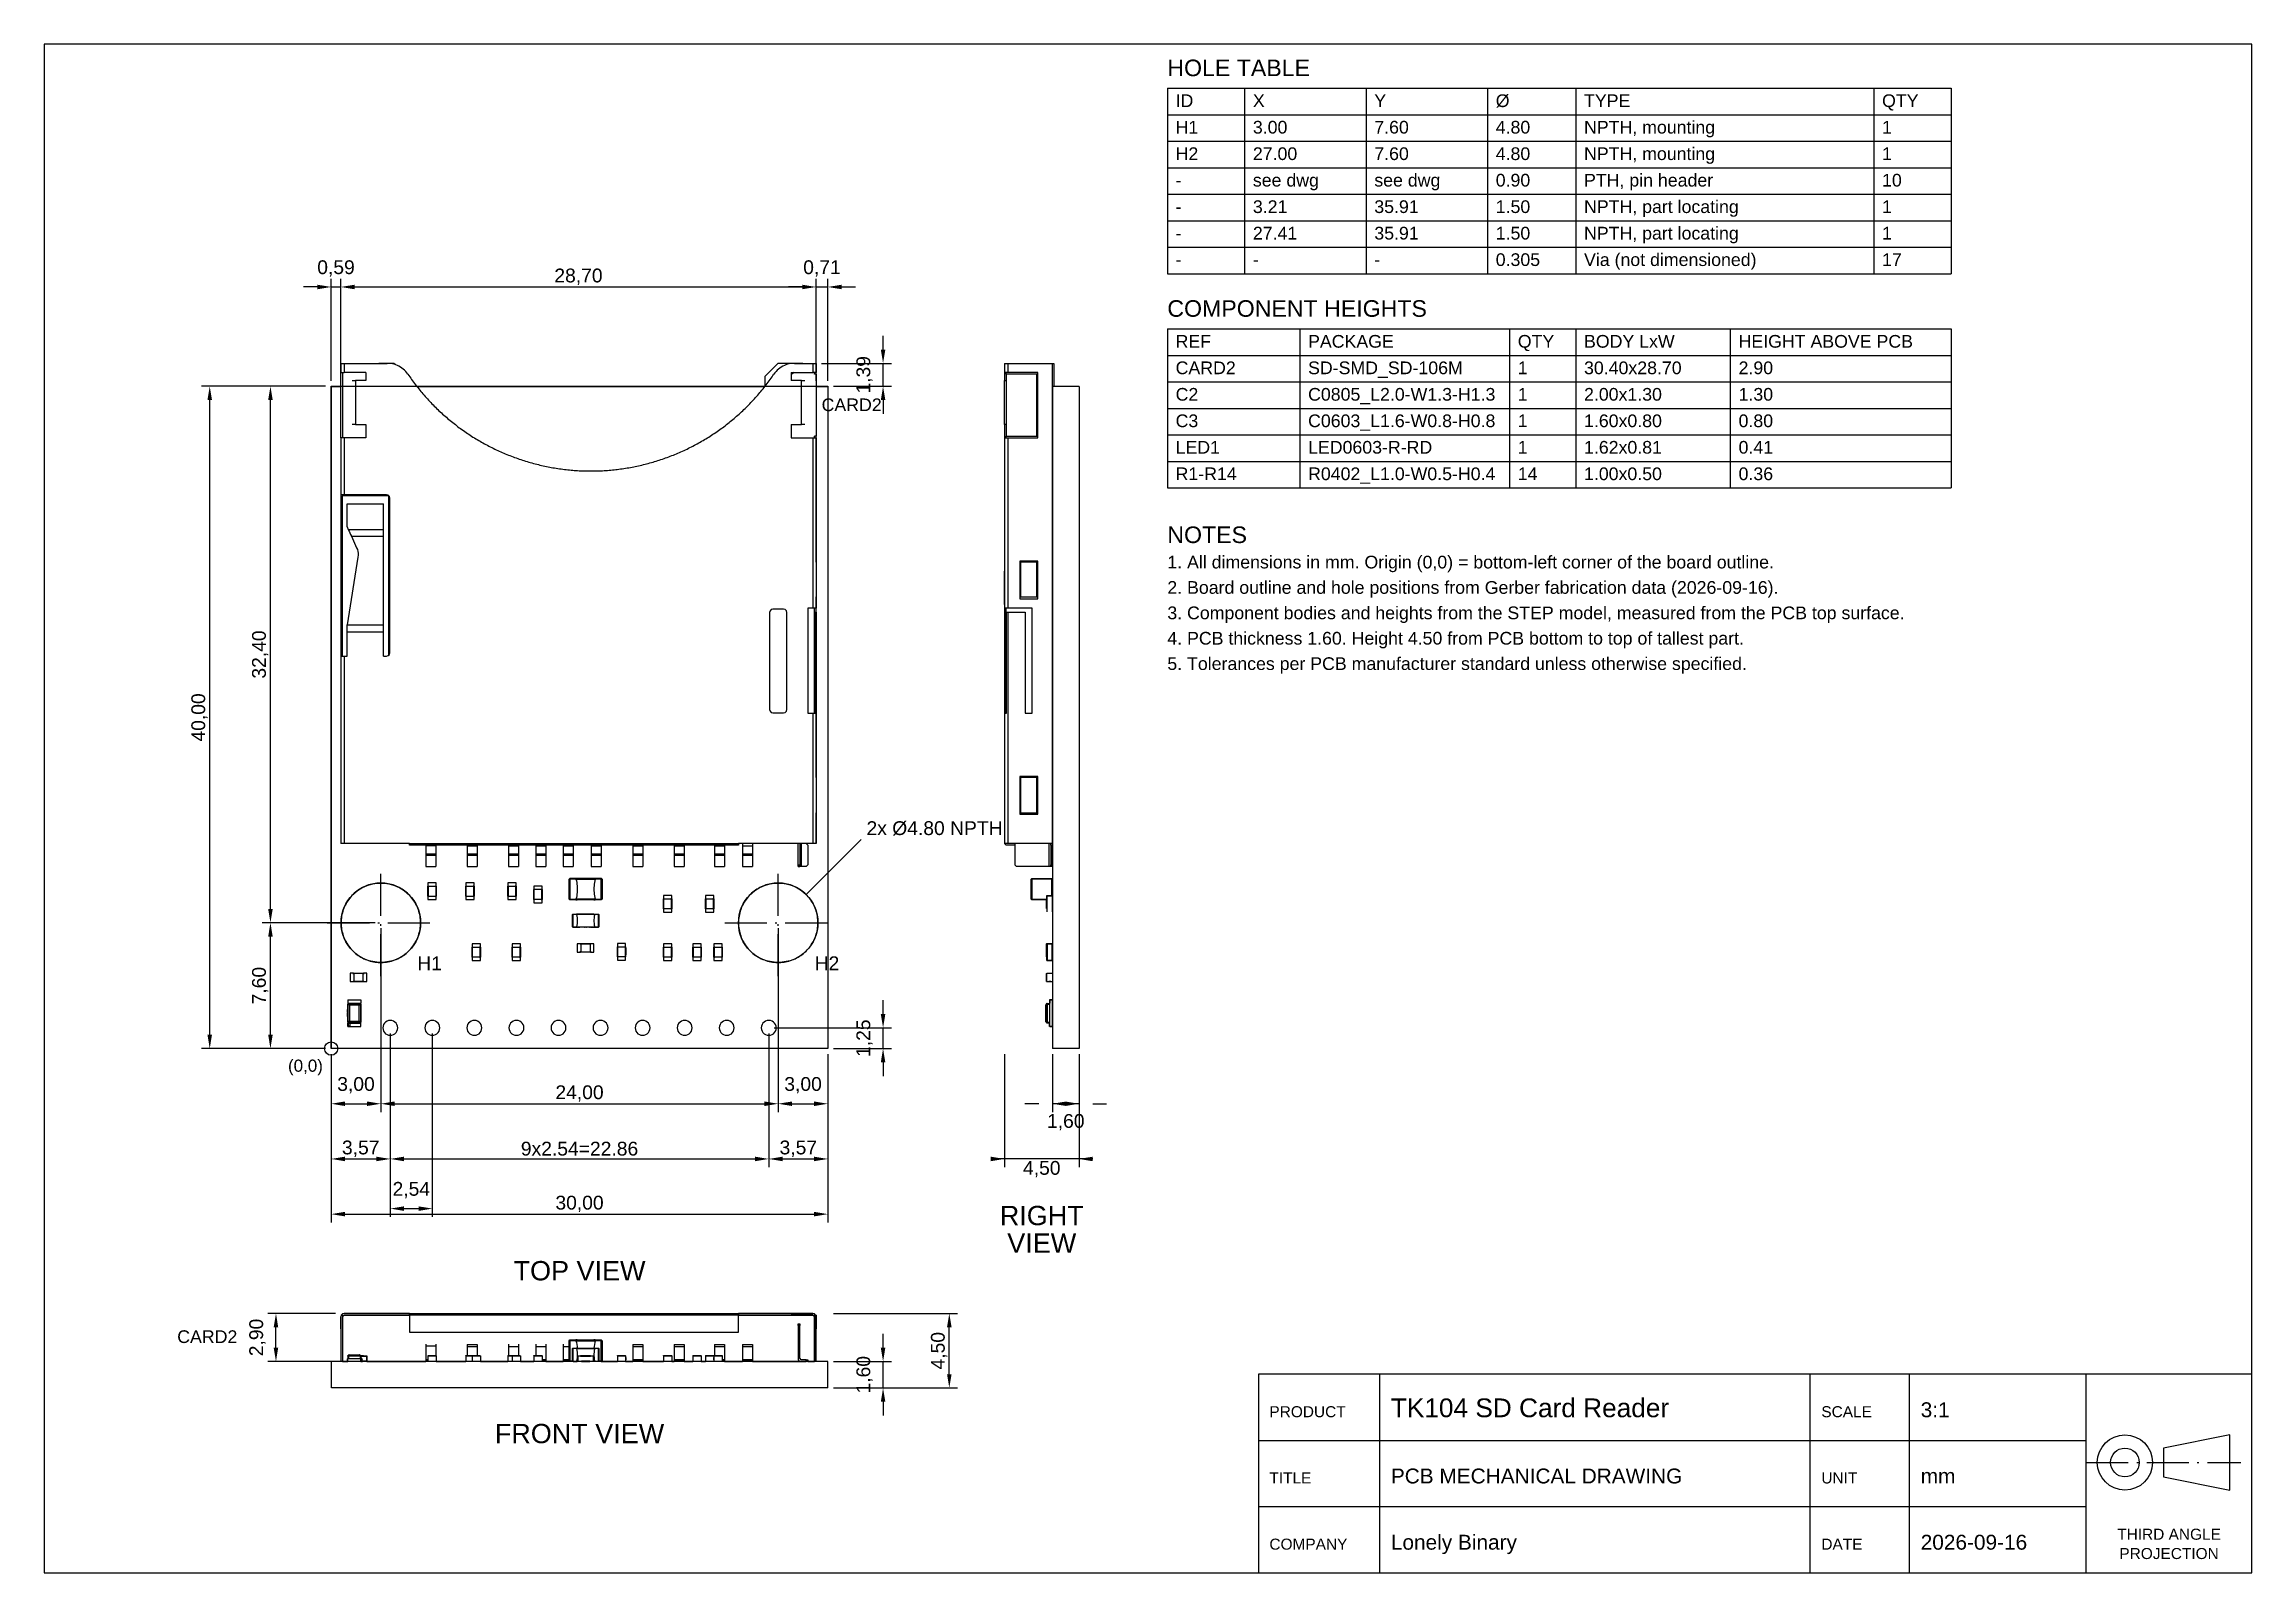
# Model space of a CAD drawing. Header units: millimetres. Extents: x 3 to 137, y 3 to 96.
import ezdxf
from ezdxf.enums import TextEntityAlignment as Align

# ---------------------------------------------------------------- set-up
doc = ezdxf.new("R2010")
doc.units = ezdxf.units.MM
doc.linetypes.add('DASHDOT', pattern=[3.556, 2.54, -0.508, 0, -0.508])
for name, color, linetype in [('CENTER', 3, 'DASHDOT'), ('DIM', 4, 'CONTINUOUS'), ('HOLES', 1, 'CONTINUOUS'), ('OUTLINE', 7, 'CONTINUOUS'), ('PARTS', 8, 'CONTINUOUS'), ('SHEET', 7, 'CONTINUOUS'), ('TEXT', 7, 'CONTINUOUS')]:
    doc.layers.add(name, color=color, linetype=linetype)
doc.styles.add('CJK', font='arial.ttf')
doc.dimstyles.new('PCB2', dxfattribs={"dimtxt": 0.833333, "dimasz": 0.833333, "dimexe": 0.5, "dimexo": 0.333333, "dimgap": 0.2, "dimtad": 1, "dimzin": 0, "dimtxsty": 'CJK', "dimcen": 2.5, "dimclrd": 4, "dimclre": 4, "dimclrt": 4, "dimazin": 3, "dimtfac": 1, "dimtmove": 0, "dimatfit": 3})

msp = doc.modelspace()

# ---------------------------------------------------------------- texts
at = {"layer": 'DIM', "style": 'CJK'}
msp.add_text('2x %%c4.80 NPTH', height=0.83333, dxfattribs=at).set_placement((53, 47.897))
at = {"layer": 'TEXT', "style": 'CJK'}
for s, height, p in [('HOLE TABLE', 1, (71.168, 93.733)), ('ID', 0.7667, (71.668, 91.867)), ('X', 0.767, (76.334, 91.867)), ('Y', 0.767, (83.668, 91.867)), ('%%c', 0.7667, (91.001, 91.867)), ('TYPE', 0.7667, (96.334, 91.867)), ('QTY', 0.7667, (114.334, 91.867)), ('H1', 0.7667, (71.668, 90.267)), ('3.00', 0.7667, (76.334, 90.267)), ('7.60', 0.7667, (83.668, 90.267)), ('4.80', 0.7667, (91.001, 90.267)), ('NPTH, mounting', 0.76667, (96.334, 90.267)), ('1', 0.767, (114.334, 90.267)), ('H2', 0.7667, (71.668, 88.667)), ('27.00', 0.7667, (76.334, 88.667)), ('7.60', 0.7667, (83.668, 88.667)), ('4.80', 0.7667, (91.001, 88.667)), ('NPTH, mounting', 0.76667, (96.334, 88.667)), ('1', 0.767, (114.334, 88.667)), ('-', 0.767, (71.668, 87.067)), ('see dwg', 0.7667, (76.334, 87.067)), ('see dwg', 0.7667, (83.668, 87.067)), ('0.90', 0.7667, (91.001, 87.067)), ('PTH, pin header', 0.76667, (96.334, 87.067)), ('10', 0.7667, (114.334, 87.067)), ('-', 0.767, (71.668, 85.467)), ('3.21', 0.7667, (76.334, 85.467)), ('35.91', 0.7667, (83.668, 85.467)), ('1.50', 0.7667, (91.001, 85.467)), ('NPTH, part locating', 0.76667, (96.334, 85.467)), ('1', 0.767, (114.334, 85.467)), ('-', 0.767, (71.668, 83.867)), ('27.41', 0.7667, (76.334, 83.867)), ('35.91', 0.7667, (83.668, 83.867)), ('1.50', 0.7667, (91.001, 83.867)), ('NPTH, part locating', 0.76667, (96.334, 83.867)), ('1', 0.767, (114.334, 83.867)), ('0.305', 0.7667, (91.001, 82.267)), ('Via (not dimensioned)', 0.76667, (96.334, 82.267)), ('17', 0.7667, (114.334, 82.267)), ('-', 0.767, (71.668, 82.267)), ('-', 0.767, (76.334, 82.267)), ('-', 0.767, (83.668, 82.267)), ('COMPONENT HEIGHTS', 1, (71.168, 79.2)), ('REF', 0.7667, (71.668, 77.333)), ('PACKAGE', 0.7667, (79.668, 77.333)), ('QTY', 0.7667, (92.334, 77.333)), ('BODY LxW', 0.7667, (96.334, 77.333)), ('HEIGHT ABOVE PCB', 0.76667, (105.668, 77.333)), ('CARD2', 0.7667, (71.668, 75.733)), ('SD-SMD_SD-106M', 0.76667, (79.668, 75.733)), ('1', 0.767, (92.334, 75.733)), ('30.40x28.70', 0.76667, (96.334, 75.733)), ('2.90', 0.7667, (105.668, 75.733)), ('C2', 0.7667, (71.668, 74.133)), ('C0805_L2.0-W1.3-H1.3', 0.76667, (79.668, 74.133)), ('1', 0.767, (92.334, 74.133)), ('2.00x1.30', 0.7667, (96.334, 74.133)), ('1.30', 0.7667, (105.668, 74.133)), ('CARD2', 0.7667, (50.286, 73.5)), ('C3', 0.7667, (71.668, 72.533)), ('C0603_L1.6-W0.8-H0.8', 0.76667, (79.668, 72.533)), ('1', 0.767, (92.334, 72.533)), ('1.60x0.80', 0.7667, (96.334, 72.533)), ('0.80', 0.7667, (105.668, 72.533)), ('LED1', 0.7667, (71.668, 70.933)), ('LED0603-R-RD', 0.76667, (79.668, 70.933)), ('1', 0.767, (92.334, 70.933)), ('1.62x0.81', 0.7667, (96.334, 70.933)), ('0.41', 0.7667, (105.668, 70.933)), ('R1-R14', 0.7667, (71.668, 69.333)), ('R0402_L1.0-W0.5-H0.4', 0.76667, (79.668, 69.333)), ('14', 0.7667, (92.334, 69.333)), ('1.00x0.50', 0.7667, (96.334, 69.333)), ('0.36', 0.7667, (105.668, 69.333)), ('NOTES', 1, (71.168, 65.533)), ('1. All dimensions in mm. Origin (0,0) = bottom-left corner of the board outline.', 0.76667, (71.168, 64)), ('2. Board outline and hole positions from Gerber fabrication data (2026-09-16).', 0.76667, (71.168, 62.467)), ('3. Component bodies and heights from the STEP model, measured from the PCB top surface.', 0.76667, (71.168, 60.933)), ('4. PCB thickness 1.60. Height 4.50 from PCB bottom to top of tallest part.', 0.76667, (71.168, 59.4)), ('5. Tolerances per PCB manufacturer standard unless otherwise specified.', 0.76667, (71.168, 57.867)), ('H1', 0.8333, (25.867, 39.733)), ('H2', 0.8333, (49.867, 39.733)), ('PRODUCT', 0.6667, (77.333, 12.733)), ('TK104 SD Card Reader', 1.13333, (84.667, 12.733)), ('SCALE', 0.6667, (110.667, 12.733)), ('3:1', 0.9, (116.667, 12.733)), ('TITLE', 0.6667, (77.333, 8.733)), ('PCB MECHANICAL DRAWING', 0.9, (84.667, 8.733)), ('UNIT', 0.6667, (110.667, 8.733)), ('mm', 0.9, (116.667, 8.733)), ('COMPANY', 0.6667, (77.333, 4.733)), ('Lonely Binary', 0.9, (84.667, 4.733)), ('DATE', 0.6667, (110.667, 4.733)), ('2026-09-16', 0.9, (116.667, 4.733))]:
    msp.add_text(s, height=height, dxfattribs=at).set_placement(p)
for s, height, p in [('(0,0)', 0.7333, (20.167, 33.6)), ('CARD2', 0.7667, (15, 17.216))]:
    msp.add_text(s, height=height, dxfattribs=at).set_placement(p, align=Align.RIGHT)
for s, height, p in [('RIGHT', 1.1667, (63.584, 24.333)), ('VIEW', 1.1667, (63.584, 22.667)), ('TOP VIEW', 1.1667, (35.667, 21)), ('FRONT VIEW', 1.1667, (35.667, 11.166)), ('THIRD ANGLE', 0.66667, (131.667, 5.333)), ('PROJECTION', 0.6667, (131.667, 4.167))]:
    msp.add_text(s, height=height, dxfattribs=at).set_placement(p, align=Align.CENTER)

# ---------------------------------------------------------------- dimensions: what is measured, and where the dimension line sits
at = {"layer": 'DIM'}
for base, p1, p2 in [((20.667, 81), (20.667, 75), (21.253, 75)), ((21.253, 81), (21.253, 75), (49.953, 75)), ((49.953, 81), (49.953, 75), (50.667, 75)), ((20.667, 31.667), (20.667, 35), (23.667, 42.6)), ((23.667, 31.667), (23.667, 42.6), (47.667, 42.6)), ((47.667, 31.667), (47.667, 42.6), (50.667, 35)), ((20.667, 28.333), (20.667, 35), (24.237, 36.25)), ((24.237, 25.333), (24.237, 36.25), (26.777, 36.25)), ((47.097, 28.333), (47.097, 36.25), (50.667, 35)), ((20.667, 25), (20.667, 35), (50.667, 35)), ((65.834, 28.333), (65.834, 35), (61.333, 35)), ((65.834, 31.667), (65.834, 35), (64.234, 35))]:
    msp.add_linear_dim(base=base, p1=p1, p2=p2, dimstyle='PCB2', dxfattribs=at).render()
for base, p1, p2 in [((54, 75), (50.667, 75), (49.953, 76.388)), ((13.333, 35), (20.667, 35), (20.667, 75)), ((17, 42.6), (23.667, 42.6), (20.667, 75)), ((17, 35), (20.667, 35), (23.667, 42.6)), ((54, 35), (50.667, 35), (47.097, 36.25)), ((17.333, 16.099), (21.253, 16.099), (21.253, 19)), ((58, 14.499), (50.667, 14.499), (50.667, 19)), ((54, 14.499), (50.667, 14.499), (50.667, 16.099))]:
    msp.add_linear_dim(base=base, p1=p1, p2=p2, angle=90, dimstyle='PCB2', dxfattribs=at).render()
msp.add_linear_dim(base=(24.237, 28.333), p1=(24.237, 36.25), p2=(47.097, 36.25), text='9x2.54=22.86', dimstyle='PCB2', dxfattribs=at).render()

# ---------------------------------------------------------------- linework, layer by layer
at = {"layer": 'CENTER'}
for points in [[(23.667, 39.367), (23.667, 45.833)], [(47.667, 39.367), (47.667, 45.833)], [(20.433, 42.6), (26.9, 42.6)], [(44.433, 42.6), (50.9, 42.6)], [(126.667, 10), (136, 10)]]:
    msp.add_lwpolyline(points, dxfattribs=at)
at = {"layer": 'DIM'}
msp.add_lwpolyline([(49.364, 44.297), (52.667, 47.63)], dxfattribs=at)
msp.add_circle((20.667, 35), 0.4, dxfattribs=at)
at = {"layer": 'HOLES'}
for centre in [(23.667, 42.6), (47.667, 42.6)]:
    msp.add_circle(centre, 2.4, dxfattribs=at)
at = {"layer": 'OUTLINE'}
for points in [[(20.667, 35), (20.667, 75)], [(20.667, 75), (50.667, 75)], [(50.667, 75), (50.667, 35)], [(50.667, 35), (20.667, 35)]]:
    msp.add_lwpolyline(points, dxfattribs=at)
at = {"layer": 'PARTS'}
for points in [[(21.253, 76.388), (21.253, 75.84)], [(21.253, 76.388), (21.453, 76.388)], [(21.453, 76.388), (24.058, 76.388)], [(21.453, 76.388), (21.453, 75.84)], [(24.453, 76.388), (23.553, 76.388)], [(25.298, 75.732), (25.236, 75.816), (25.169, 75.896), (25.096, 75.971), (25.019, 76.04), (24.936, 76.104), (24.85, 76.162), (24.759, 76.214), (24.666, 76.259), (24.569, 76.298), (24.47, 76.33), (24.369, 76.355), (24.266, 76.373), (24.162, 76.384), (24.058, 76.388)], [(24.529, 76.312), (24.453, 76.388)], [(47.653, 76.388), (46.853, 75.588)], [(48.647, 76.388), (48.543, 76.384), (48.439, 76.373), (48.336, 76.355), (48.235, 76.33), (48.136, 76.298), (48.039, 76.259), (47.945, 76.214), (47.855, 76.162), (47.769, 76.104), (47.686, 76.04), (47.609, 75.971), (47.536, 75.896), (47.469, 75.816), (47.407, 75.732)], [(49.153, 76.388), (47.653, 76.388)], [(48.647, 76.388), (49.753, 76.388)], [(49.753, 76.388), (49.953, 76.388)], [(49.753, 76.388), (49.753, 75.84)], [(49.953, 75.84), (49.953, 76.388)], [(49.953, 76.388), (49.953, 75.84)], [(61.334, 76.388), (61.334, 75.84)], [(61.334, 76.388), (61.534, 76.388)], [(61.534, 76.388), (64.224, 76.388)], [(61.534, 76.388), (61.534, 75.84)], [(64.224, 76.388), (64.304, 76.388)], [(64.224, 47.388), (64.224, 76.388)], [(64.304, 76.388), (64.304, 74.987)], [(20.679, 74.987), (21.253, 74.987)], [(20.679, 35.013), (20.679, 74.987)], [(21.253, 75.84), (21.453, 75.84)], [(21.253, 71.895), (21.253, 75.84)], [(21.353, 75.84), (21.353, 71.895)], [(22.753, 75.84), (21.453, 75.84)], [(21.937, 75.347), (22.137, 75.347)], [(22.753, 75.347), (22.137, 75.347)], [(22.137, 75.347), (22.137, 72.699)], [(22.753, 75.84), (22.753, 75.347)], [(25.298, 75.732), (25.355, 75.65), (25.412, 75.568), (25.47, 75.486), (25.528, 75.405), (25.587, 75.324), (25.647, 75.244), (25.707, 75.164), (25.768, 75.084), (25.83, 75.005), (25.892, 74.927), (25.954, 74.849), (26.018, 74.771), (26.082, 74.694), (26.146, 74.618), (26.211, 74.541), (26.276, 74.466), (26.343, 74.391), (26.409, 74.316), (26.476, 74.242), (26.544, 74.168), (26.613, 74.095), (26.681, 74.022), (26.751, 73.95), (26.821, 73.879), (26.891, 73.808), (26.962, 73.737), (27.034, 73.667), (27.106, 73.598), (27.178, 73.529), (27.252, 73.46), (27.325, 73.392), (27.399, 73.325), (27.474, 73.258), (27.549, 73.192), (27.625, 73.127), (27.701, 73.062), (27.777, 72.997), (27.854, 72.933), (27.932, 72.87), (28.01, 72.807), (28.088, 72.745), (28.167, 72.684), (28.247, 72.623), (28.326, 72.562), (28.407, 72.502), (28.488, 72.443), (28.569, 72.385), (28.65, 72.327), (28.732, 72.269), (28.815, 72.213), (28.898, 72.157), (28.981, 72.101), (29.065, 72.046), (29.149, 71.992), (29.233, 71.938), (29.318, 71.886), (29.404, 71.833), (29.489, 71.782), (29.576, 71.73), (29.662, 71.68), (29.749, 71.63), (29.836, 71.581), (29.924, 71.533), (30.012, 71.485), (30.1, 71.438), (30.189, 71.391), (30.278, 71.346), (30.367, 71.301), (30.457, 71.256), (30.547, 71.212), (30.637, 71.169), (30.728, 71.127), (30.819, 71.085), (30.91, 71.044), (31.001, 71.004), (31.093, 70.964), (31.185, 70.925), (31.278, 70.887), (31.371, 70.849), (31.464, 70.812), (31.557, 70.776), (31.651, 70.74), (31.744, 70.705), (31.839, 70.671), (31.933, 70.638), (32.027, 70.605), (32.122, 70.573), (32.217, 70.542), (32.313, 70.511), (32.408, 70.481), (32.504, 70.452), (32.6, 70.424), (32.696, 70.396), (32.793, 70.369), (32.889, 70.343), (32.986, 70.317), (33.083, 70.292), (33.18, 70.268), (33.277, 70.245), (33.375, 70.222), (33.472, 70.2), (33.57, 70.179), (33.668, 70.159), (33.766, 70.139), (33.865, 70.12), (33.963, 70.102), (34.062, 70.084), (34.16, 70.067), (34.259, 70.051), (34.358, 70.036), (34.457, 70.021), (34.556, 70.008), (34.655, 69.995), (34.755, 69.982), (34.854, 69.971), (34.954, 69.96), (35.053, 69.95), (35.153, 69.94), (35.253, 69.932), (35.352, 69.924), (35.452, 69.917), (35.552, 69.91), (35.652, 69.905), (35.752, 69.9), (35.852, 69.896), (35.952, 69.892), (36.052, 69.89), (36.152, 69.888), (36.252, 69.887), (36.352, 69.886), (36.453, 69.887), (36.553, 69.888), (36.653, 69.89), (36.753, 69.892), (36.853, 69.896), (36.953, 69.9), (37.053, 69.905), (37.153, 69.91), (37.253, 69.917), (37.352, 69.924), (37.452, 69.932), (37.552, 69.94), (37.652, 69.95), (37.751, 69.96), (37.851, 69.971), (37.95, 69.982), (38.049, 69.995), (38.149, 70.008), (38.248, 70.021), (38.347, 70.036), (38.446, 70.051), (38.545, 70.067), (38.643, 70.084), (38.742, 70.102), (38.84, 70.12), (38.938, 70.139), (39.037, 70.159), (39.135, 70.179), (39.232, 70.2), (39.33, 70.222), (39.428, 70.245), (39.525, 70.268), (39.622, 70.292), (39.719, 70.317), (39.816, 70.343), (39.912, 70.369), (40.009, 70.396), (40.105, 70.424), (40.201, 70.452), (40.297, 70.481), (40.392, 70.511), (40.487, 70.542), (40.583, 70.573), (40.677, 70.605), (40.772, 70.638), (40.866, 70.671), (40.96, 70.705), (41.054, 70.74), (41.148, 70.776), (41.241, 70.812), (41.334, 70.849), (41.427, 70.887), (41.519, 70.925), (41.612, 70.964), (41.703, 71.004), (41.795, 71.044), (41.886, 71.085), (41.977, 71.127), (42.068, 71.169), (42.158, 71.212), (42.248, 71.256), (42.338, 71.301), (42.427, 71.346), (42.516, 71.391), (42.605, 71.438), (42.693, 71.485), (42.781, 71.533), (42.869, 71.581), (42.956, 71.63), (43.043, 71.68), (43.129, 71.73), (43.215, 71.782), (43.301, 71.833), (43.387, 71.886), (43.471, 71.938), (43.556, 71.992), (43.64, 72.046), (43.724, 72.101), (43.807, 72.157), (43.89, 72.213), (43.973, 72.269), (44.055, 72.327), (44.136, 72.385), (44.217, 72.443), (44.298, 72.502), (44.378, 72.562), (44.458, 72.623), (44.538, 72.684), (44.617, 72.745), (44.695, 72.807), (44.773, 72.87), (44.851, 72.933), (44.928, 72.997), (45.004, 73.062), (45.08, 73.127), (45.156, 73.192), (45.231, 73.258), (45.306, 73.325), (45.38, 73.392), (45.453, 73.46), (45.526, 73.529), (45.599, 73.598), (45.671, 73.667), (45.743, 73.737), (45.814, 73.808), (45.884, 73.879), (45.954, 73.95), (46.023, 74.022), (46.092, 74.095), (46.161, 74.168), (46.228, 74.242), (46.296, 74.316), (46.362, 74.391), (46.428, 74.466), (46.494, 74.541), (46.559, 74.618), (46.623, 74.694), (46.687, 74.771), (46.75, 74.849), (46.813, 74.927), (46.875, 75.005), (46.937, 75.084), (46.998, 75.164), (47.058, 75.244), (47.118, 75.324), (47.177, 75.405), (47.235, 75.486), (47.293, 75.568), (47.35, 75.65), (47.407, 75.732)], [(25.844, 74.987), (46.853, 74.987)], [(46.853, 75.588), (46.853, 74.977)], [(48.605, 75.84), (48.453, 75.688)], [(48.453, 75.84), (48.453, 75.347)], [(48.453, 75.84), (49.753, 75.84)], [(49.069, 75.347), (48.453, 75.347)], [(49.069, 75.347), (49.269, 75.347)], [(49.069, 72.699), (49.069, 75.347)], [(49.953, 75.84), (49.753, 75.84)], [(49.853, 75.743), (49.853, 75.84)], [(49.853, 75.743), (49.853, 75.84)], [(49.953, 75.743), (49.853, 75.743)], [(49.953, 75.743), (49.953, 75.84)], [(49.953, 75.743), (49.953, 71.996)], [(49.953, 74.987), (50.654, 74.987)], [(50.654, 74.987), (50.654, 35.013)], [(61.334, 75.84), (61.334, 75.347)], [(61.534, 75.84), (61.334, 75.84)], [(61.334, 72.699), (61.334, 75.347)], [(61.334, 75.347), (61.434, 75.347)], [(61.434, 75.743), (61.434, 75.84)], [(61.434, 75.743), (61.434, 71.996)], [(63.277, 75.743), (61.434, 75.743)], [(63.343, 75.84), (61.534, 75.84)], [(63.277, 71.996), (63.277, 75.743)], [(63.343, 71.895), (63.343, 75.84)], [(65.834, 74.987), (64.234, 74.987)], [(64.234, 74.987), (64.234, 35.013)], [(65.834, 74.987), (65.834, 35.013)], [(22.137, 72.699), (21.937, 72.699)], [(22.137, 72.699), (22.753, 72.699)], [(22.753, 72.699), (22.753, 71.895)], [(48.453, 72.699), (48.453, 71.895)], [(48.453, 72.699), (49.069, 72.699)], [(49.269, 72.699), (49.069, 72.699)], [(61.334, 72.699), (61.334, 71.895)], [(61.434, 72.699), (61.334, 72.699)], [(21.453, 71.895), (21.253, 71.895)], [(21.253, 71.895), (21.253, 68.447)], [(22.753, 71.895), (21.453, 71.895)], [(21.453, 71.895), (21.453, 68.447)], [(48.453, 71.895), (49.753, 71.895)], [(49.753, 71.895), (49.953, 71.895)], [(49.753, 71.895), (49.753, 61.601)], [(49.853, 71.895), (49.853, 71.996)], [(49.953, 71.996), (49.853, 71.996)], [(49.853, 71.895), (49.853, 71.996)], [(49.953, 71.895), (49.953, 71.996)], [(49.953, 71.895), (49.953, 61.601)], [(49.953, 64.442), (49.953, 71.895)], [(61.334, 71.895), (61.334, 61.601)], [(61.334, 71.895), (61.534, 71.895)], [(61.434, 71.895), (61.434, 71.996)], [(61.434, 71.996), (63.277, 71.996)], [(61.534, 71.895), (63.343, 71.895)], [(61.534, 71.895), (61.534, 61.601)], [(21.453, 68.447), (21.253, 68.447)], [(21.253, 68.447), (21.253, 58.708)], [(21.353, 68.447), (21.353, 68.389)], [(24.155, 68.389), (21.353, 68.389)], [(21.353, 58.708), (21.353, 68.389)], [(24.014, 68.447), (21.453, 68.447)], [(24.214, 68.247), (24.187, 68.347), (24.114, 68.421), (24.014, 68.447)], [(24.155, 58.766), (24.155, 68.389)], [(24.214, 58.907), (24.214, 68.247)], [(21.634, 66.508), (21.634, 67.898)], [(21.634, 67.898), (23.834, 67.898)], [(23.834, 66.36), (23.834, 67.898)], [(21.634, 66.508), (21.701, 66.36)], [(21.701, 66.36), (21.748, 66.257), (21.796, 66.153), (21.843, 66.049), (21.89, 65.946)], [(21.701, 66.36), (23.834, 66.36)], [(21.89, 65.946), (22.207, 65.253)], [(21.89, 65.946), (23.834, 65.946)], [(23.834, 65.946), (23.834, 66.049), (23.834, 66.153), (23.834, 66.257), (23.834, 66.36)], [(23.834, 60.595), (23.834, 65.946)], [(22.285, 64.68), (21.634, 60.595)], [(22.207, 65.253), (22.249, 65.144), (22.279, 65.03), (22.294, 64.914), (22.297, 64.797), (22.285, 64.68)], [(49.953, 64.385), (49.953, 64.442)], [(49.953, 64.385), (49.953, 62.289)], [(62.253, 64.442), (62.253, 62.157)], [(63.343, 64.442), (62.253, 64.442)], [(63.277, 64.385), (62.305, 64.385)], [(62.305, 64.385), (62.305, 62.289)], [(63.277, 62.289), (63.277, 64.385)], [(63.343, 62.157), (63.343, 64.442)], [(61.333, 63.548), (61.333, 63.696), (61.333, 63.843)], [(61.333, 63.843), (61.334, 63.843)], [(61.333, 63.34), (61.333, 63.444), (61.333, 63.548)], [(61.333, 63.548), (61.334, 63.548)], [(61.333, 62.867), (61.333, 62.986), (61.333, 63.104), (61.333, 63.222), (61.333, 63.34)], [(61.333, 63.34), (61.334, 63.34)], [(61.333, 62.373), (61.333, 62.496), (61.333, 62.62), (61.333, 62.744), (61.333, 62.867)], [(61.333, 62.867), (61.334, 62.867)], [(47.348, 61.539), (47.248, 61.512), (47.175, 61.439), (47.148, 61.339)], [(47.148, 61.339), (47.148, 55.479)], [(47.987, 61.539), (47.348, 61.539)], [(48.187, 61.339), (48.16, 61.439), (48.087, 61.512), (47.987, 61.539)], [(48.187, 55.479), (48.187, 61.339)], [(49.453, 61.601), (49.453, 55.268)], [(49.753, 61.601), (49.453, 61.601)], [(49.953, 61.601), (49.753, 61.601)], [(49.853, 55.268), (49.853, 61.601)], [(49.853, 61.367), (49.94, 61.367)], [(49.94, 61.367), (49.953, 61.367)], [(49.94, 55.268), (49.94, 61.367)], [(49.953, 62.157), (49.953, 62.289)], [(49.953, 61.601), (49.953, 62.157)], [(49.953, 55.268), (49.953, 61.601)], [(49.953, 61.367), (49.953, 47.388)], [(61.333, 62.165), (61.333, 62.269), (61.333, 62.373)], [(61.333, 62.373), (61.334, 62.373)], [(61.333, 61.982), (61.333, 62.165)], [(61.333, 62.165), (61.334, 62.165)], [(61.333, 61.813), (61.333, 61.982)], [(61.333, 61.982), (61.334, 61.982)], [(61.333, 61.813), (61.334, 61.813)], [(61.334, 61.601), (61.334, 55.268)], [(61.534, 61.601), (61.334, 61.601)], [(61.434, 55.268), (61.434, 61.601)], [(61.464, 61.367), (61.534, 61.367)], [(61.464, 55.268), (61.464, 61.367)], [(63.006, 61.601), (61.534, 61.601)], [(61.534, 61.367), (62.591, 61.367)], [(61.534, 61.367), (61.534, 47.388)], [(62.253, 62.157), (63.343, 62.157)], [(62.305, 62.289), (63.277, 62.289)], [(62.591, 61.367), (62.591, 55.268)], [(63.006, 55.268), (63.006, 61.601)], [(21.634, 60.18), (21.634, 60.284), (21.634, 60.388), (21.634, 60.491), (21.634, 60.595)], [(21.634, 60.595), (23.834, 60.595)], [(21.634, 58.708), (21.634, 60.18)], [(21.634, 60.18), (23.834, 60.18)], [(23.834, 60.18), (23.834, 60.284), (23.834, 60.388), (23.834, 60.491), (23.834, 60.595)], [(23.834, 58.708), (23.834, 60.18)], [(21.253, 58.708), (21.453, 58.708)], [(21.253, 58.708), (21.253, 47.388)], [(21.453, 58.708), (21.634, 58.708)], [(21.453, 58.708), (21.453, 47.388)], [(23.834, 58.708), (24.014, 58.708)], [(24.014, 58.708), (24.114, 58.734), (24.187, 58.807), (24.214, 58.907)], [(47.148, 55.479), (47.175, 55.379), (47.248, 55.306), (47.348, 55.279)], [(47.348, 55.279), (47.987, 55.279)], [(47.987, 55.279), (48.087, 55.306), (48.16, 55.379), (48.187, 55.479)], [(49.453, 55.268), (49.753, 55.268)], [(49.753, 55.268), (49.94, 55.268)], [(49.753, 55.268), (49.753, 47.388)], [(49.953, 51.441), (49.953, 55.268)], [(61.334, 55.268), (61.334, 47.388)], [(61.334, 55.268), (61.464, 55.268)], [(62.591, 55.268), (63.006, 55.268)], [(49.953, 51.378), (49.953, 51.441)], [(49.953, 51.378), (49.953, 49.244)], [(62.253, 51.441), (62.253, 49.157)], [(63.343, 51.441), (62.253, 51.441)], [(63.277, 51.378), (62.305, 51.378)], [(62.305, 51.378), (62.305, 49.244)], [(63.277, 49.244), (63.277, 51.378)], [(63.343, 49.157), (63.343, 51.441)], [(49.953, 49.157), (49.953, 49.244)], [(49.953, 47.388), (49.953, 49.157)], [(62.253, 49.157), (63.343, 49.157)], [(62.305, 49.244), (63.277, 49.244)], [(21.453, 47.388), (21.253, 47.388)], [(25.408, 47.388), (21.453, 47.388)], [(25.408, 47.288), (25.408, 47.388)], [(25.408, 47.388), (45.262, 47.388)], [(45.262, 47.288), (25.408, 47.288)], [(26.389, 47.288), (26.389, 47.269)], [(26.389, 47.269), (26.389, 46.761)], [(26.389, 47.269), (26.989, 47.269)], [(26.389, 46.761), (26.389, 46.676)], [(26.389, 46.761), (26.989, 46.761)], [(26.389, 46.676), (26.389, 45.988)], [(26.389, 46.676), (26.989, 46.676)], [(26.989, 47.288), (26.989, 47.269)], [(26.989, 47.269), (26.989, 46.761)], [(26.989, 46.761), (26.989, 46.676)], [(26.989, 46.676), (26.989, 45.988)], [(28.878, 47.288), (28.878, 47.244)], [(28.878, 47.244), (28.878, 46.761)], [(28.878, 47.244), (29.478, 47.244)], [(28.878, 46.761), (28.878, 46.676)], [(28.878, 46.761), (29.478, 46.761)], [(28.878, 46.676), (28.878, 45.988)], [(28.878, 46.676), (29.478, 46.676)], [(29.478, 47.288), (29.478, 47.244)], [(29.478, 47.244), (29.478, 46.761)], [(29.478, 46.761), (29.478, 46.676)], [(29.478, 46.676), (29.478, 45.988)], [(31.378, 47.288), (31.378, 47.244)], [(31.378, 47.244), (31.378, 46.761)], [(31.378, 47.244), (31.978, 47.244)], [(31.378, 46.761), (31.378, 46.676)], [(31.378, 46.761), (31.978, 46.761)], [(31.378, 46.676), (31.378, 45.988)], [(31.378, 46.676), (31.978, 46.676)], [(31.978, 47.288), (31.978, 47.244)], [(31.978, 47.244), (31.978, 46.761)], [(31.978, 46.761), (31.978, 46.676)], [(31.978, 46.676), (31.978, 45.988)], [(33.028, 47.288), (33.028, 47.244)], [(33.028, 47.244), (33.028, 46.761)], [(33.028, 47.244), (33.628, 47.244)], [(33.028, 46.761), (33.028, 46.676)], [(33.028, 46.761), (33.628, 46.761)], [(33.028, 46.676), (33.028, 45.988)], [(33.028, 46.676), (33.628, 46.676)], [(33.628, 47.288), (33.628, 47.244)], [(33.628, 47.244), (33.628, 46.761)], [(33.628, 46.761), (33.628, 46.676)], [(33.628, 46.676), (33.628, 45.988)], [(34.678, 47.288), (34.678, 47.244)], [(34.678, 47.244), (34.678, 46.761)], [(34.678, 47.244), (35.278, 47.244)], [(34.678, 46.761), (34.678, 46.676)], [(34.678, 46.761), (35.278, 46.761)], [(34.678, 46.676), (34.678, 45.988)], [(34.678, 46.676), (35.278, 46.676)], [(35.278, 47.288), (35.278, 47.244)], [(35.278, 47.244), (35.278, 46.761)], [(35.278, 46.761), (35.278, 46.676)], [(35.278, 46.676), (35.278, 45.988)], [(36.378, 47.288), (36.378, 47.244)], [(36.378, 47.244), (36.378, 46.761)], [(36.378, 47.244), (36.978, 47.244)], [(36.378, 46.761), (36.378, 46.676)], [(36.378, 46.761), (36.978, 46.761)], [(36.378, 46.676), (36.378, 45.988)], [(36.378, 46.676), (36.978, 46.676)], [(36.978, 47.288), (36.978, 47.244)], [(36.978, 47.244), (36.978, 46.761)], [(36.978, 46.761), (36.978, 46.676)], [(36.978, 46.676), (36.978, 45.988)], [(38.888, 47.288), (38.888, 47.244)], [(38.888, 47.244), (38.888, 46.761)], [(38.888, 47.244), (39.488, 47.244)], [(38.888, 46.761), (38.888, 46.676)], [(38.888, 46.761), (39.488, 46.761)], [(38.888, 46.676), (38.888, 45.988)], [(38.888, 46.676), (39.488, 46.676)], [(39.488, 47.288), (39.488, 47.244)], [(39.488, 47.244), (39.488, 46.761)], [(39.488, 46.761), (39.488, 46.676)], [(39.488, 46.676), (39.488, 45.988)], [(41.388, 47.288), (41.388, 47.244)], [(41.388, 47.244), (41.388, 46.761)], [(41.388, 47.244), (41.988, 47.244)], [(41.388, 46.761), (41.388, 46.676)], [(41.388, 46.761), (41.988, 46.761)], [(41.388, 46.676), (41.388, 45.988)], [(41.388, 46.676), (41.988, 46.676)], [(41.988, 47.288), (41.988, 47.244)], [(41.988, 47.244), (41.988, 46.761)], [(41.988, 46.761), (41.988, 46.676)], [(41.988, 46.676), (41.988, 45.988)], [(43.813, 47.288), (43.813, 47.244)], [(43.813, 47.244), (43.813, 46.761)], [(43.813, 47.244), (44.413, 47.244)], [(43.813, 46.761), (43.813, 46.676)], [(43.813, 46.761), (44.413, 46.761)], [(43.813, 46.676), (43.813, 45.988)], [(43.813, 46.676), (44.413, 46.676)], [(44.413, 47.288), (44.413, 47.244)], [(44.413, 47.244), (44.413, 46.761)], [(44.413, 46.761), (44.413, 46.676)], [(44.413, 46.676), (44.413, 45.988)], [(49.753, 47.388), (45.262, 47.388)], [(45.262, 47.388), (45.262, 47.288)], [(45.513, 47.388), (45.513, 47.244)], [(45.513, 47.244), (45.513, 46.761)], [(45.513, 47.244), (46.113, 47.244)], [(45.513, 46.761), (45.513, 46.676)], [(45.513, 46.761), (46.113, 46.761)], [(45.513, 46.676), (45.513, 45.988)], [(45.513, 46.676), (46.113, 46.676)], [(46.113, 47.388), (46.113, 47.244)], [(46.113, 47.244), (46.113, 46.761)], [(46.113, 46.761), (46.113, 46.676)], [(46.113, 46.676), (46.113, 45.988)], [(48.863, 46.088), (48.863, 47.388)], [(48.963, 47.388), (48.963, 46.088)], [(49.063, 47.388), (49.063, 45.988)], [(49.463, 47.288), (49.363, 47.388)], [(49.463, 47.288), (49.463, 46.088)], [(49.953, 47.388), (49.753, 47.388)], [(61.534, 47.388), (61.334, 47.388)], [(61.334, 47.388), (61.434, 47.288)], [(61.96, 47.288), (61.434, 47.288)], [(64.224, 47.388), (61.534, 47.388)], [(61.96, 47.388), (61.96, 46.088)], [(64.034, 45.988), (64.034, 47.388)], [(64.134, 47.288), (64.134, 47.388)], [(64.134, 47.288), (64.134, 46.088)], [(64.234, 47.288), (64.134, 47.288)], [(64.234, 47.388), (64.224, 47.388)], [(64.234, 47.388), (64.234, 47.288)], [(64.234, 46.088), (64.234, 47.288)], [(26.389, 45.988), (26.989, 45.988)], [(28.878, 45.988), (29.478, 45.988)], [(31.378, 45.988), (31.978, 45.988)], [(33.028, 45.988), (33.628, 45.988)], [(34.678, 45.988), (35.278, 45.988)], [(36.378, 45.988), (36.978, 45.988)], [(38.888, 45.988), (39.488, 45.988)], [(41.388, 45.988), (41.988, 45.988)], [(43.813, 45.988), (44.413, 45.988)], [(45.513, 45.988), (46.113, 45.988)], [(48.863, 45.988), (48.863, 46.088)], [(48.863, 46.088), (48.963, 46.088)], [(48.963, 45.988), (48.863, 45.988)], [(48.863, 45.988), (48.963, 45.988)], [(48.963, 46.088), (48.963, 45.988)], [(49.063, 45.988), (48.963, 45.988)], [(49.363, 45.988), (49.063, 45.988)], [(49.363, 45.988), (49.463, 46.088)], [(61.96, 46.088), (62.06, 45.988)], [(64.034, 45.988), (62.06, 45.988)], [(64.134, 45.988), (64.034, 45.988)], [(64.134, 45.988), (64.134, 46.088)], [(64.134, 46.088), (64.234, 46.088)], [(64.234, 45.988), (64.134, 45.988)], [(64.234, 46.088), (64.234, 45.988)], [(26.067, 42.6), (26.065, 42.7), (26.058, 42.801), (26.048, 42.901), (26.033, 43), (26.014, 43.099), (25.991, 43.197), (25.964, 43.294), (25.933, 43.389), (25.898, 43.483), (25.859, 43.576), (25.816, 43.667), (25.77, 43.756), (25.72, 43.843), (25.666, 43.928), (25.608, 44.011), (25.548, 44.091), (25.483, 44.168), (25.416, 44.243), (25.346, 44.315), (25.273, 44.383), (25.196, 44.449), (25.118, 44.512), (25.036, 44.571), (24.953, 44.626), (24.867, 44.678), (24.779, 44.727), (24.689, 44.771), (24.597, 44.812), (24.503, 44.849), (24.408, 44.882), (24.312, 44.911), (24.215, 44.936), (24.116, 44.957), (24.017, 44.974), (23.918, 44.987), (23.817, 44.995), (23.717, 44.999), (23.616, 44.999), (23.516, 44.995), (23.416, 44.987), (23.316, 44.974), (23.217, 44.957), (23.119, 44.936), (23.021, 44.911), (22.925, 44.882), (22.83, 44.849), (22.737, 44.812), (22.645, 44.771), (22.555, 44.727), (22.467, 44.678), (22.381, 44.626), (22.297, 44.571), (22.216, 44.512), (22.137, 44.449), (22.061, 44.383), (21.987, 44.315), (21.917, 44.243), (21.85, 44.168), (21.786, 44.091), (21.725, 44.011), (21.668, 43.928), (21.614, 43.843), (21.564, 43.756), (21.517, 43.667), (21.474, 43.576), (21.435, 43.483), (21.4, 43.389), (21.369, 43.294), (21.342, 43.197), (21.319, 43.099), (21.3, 43), (21.286, 42.901), (21.275, 42.801), (21.269, 42.7), (21.267, 42.6)], [(27.013, 45.005), (26.513, 45.005)], [(26.513, 45.005), (26.513, 44.805)], [(26.513, 44.805), (26.563, 44.805)], [(26.513, 44.205), (26.513, 44.805)], [(26.523, 44.795), (26.513, 44.805)], [(26.513, 44.205), (26.523, 44.215)], [(26.563, 44.205), (26.513, 44.205)], [(26.513, 44.205), (26.513, 44.005)], [(26.513, 44.005), (27.013, 44.005)], [(27.003, 44.795), (26.523, 44.795)], [(26.523, 44.795), (26.523, 44.215)], [(26.523, 44.215), (27.003, 44.215)], [(26.563, 44.795), (26.563, 44.805)], [(26.563, 44.205), (26.563, 44.215)], [(26.963, 44.805), (26.963, 44.795)], [(27.013, 44.805), (26.963, 44.805)], [(26.963, 44.215), (26.963, 44.205)], [(26.963, 44.205), (27.013, 44.205)], [(27.003, 44.795), (27.013, 44.805)], [(27.003, 44.215), (27.003, 44.795)], [(27.013, 44.205), (27.003, 44.215)], [(27.013, 44.805), (27.013, 45.005)], [(27.013, 44.805), (27.013, 44.205)], [(27.014, 44.745), (27.013, 44.745)], [(27.014, 44.73), (27.013, 44.73)], [(27.014, 44.724), (27.013, 44.724)], [(27.014, 44.708), (27.013, 44.708)], [(27.014, 44.706), (27.013, 44.706)], [(27.014, 44.706), (27.013, 44.706)], [(27.014, 44.7), (27.013, 44.7)], [(27.014, 44.694), (27.013, 44.694)], [(27.014, 44.679), (27.013, 44.679)], [(27.014, 44.673), (27.013, 44.673)], [(27.014, 44.658), (27.013, 44.658)], [(27.014, 44.655), (27.013, 44.655)], [(27.014, 44.655), (27.013, 44.655)], [(27.014, 44.649), (27.013, 44.649)], [(27.014, 44.634), (27.013, 44.634)], [(27.014, 44.622), (27.013, 44.622)], [(27.014, 44.623), (27.013, 44.623)], [(27.014, 44.616), (27.013, 44.616)], [(27.014, 44.615), (27.013, 44.615)], [(27.014, 44.614), (27.013, 44.614)], [(27.014, 44.593), (27.013, 44.593)], [(27.014, 44.593), (27.013, 44.593)], [(27.014, 44.591), (27.013, 44.591)], [(27.014, 44.588), (27.013, 44.588)], [(27.014, 44.587), (27.013, 44.587)], [(27.014, 44.588), (27.013, 44.588)], [(27.014, 44.588), (27.013, 44.588)], [(27.014, 44.585), (27.013, 44.585)], [(27.014, 44.575), (27.013, 44.575)], [(27.014, 44.56), (27.013, 44.56)], [(27.014, 44.554), (27.013, 44.554)], [(27.014, 44.554), (27.013, 44.554)], [(27.014, 44.553), (27.013, 44.553)], [(27.014, 44.536), (27.013, 44.536)], [(27.014, 44.531), (27.013, 44.531)], [(27.014, 44.531), (27.013, 44.531)], [(27.014, 44.531), (27.013, 44.531)], [(27.014, 44.53), (27.013, 44.53)], [(27.014, 44.498), (27.013, 44.498)], [(27.014, 44.469), (27.013, 44.469)], [(27.014, 44.454), (27.013, 44.454)], [(27.014, 44.414), (27.013, 44.414)], [(27.014, 44.38), (27.013, 44.38)], [(27.014, 44.367), (27.013, 44.367)], [(27.014, 44.36), (27.013, 44.36)], [(27.014, 44.327), (27.013, 44.327)], [(27.014, 44.313), (27.013, 44.313)], [(27.014, 44.313), (27.013, 44.313)], [(27.013, 44.005), (27.013, 44.205)], [(27.014, 44.745), (27.014, 44.73)], [(27.014, 44.73), (27.014, 44.724)], [(27.014, 44.724), (27.014, 44.708)], [(27.014, 44.706), (27.014, 44.706)], [(27.014, 44.706), (27.014, 44.7)], [(27.014, 44.7), (27.014, 44.694)], [(27.014, 44.694), (27.014, 44.679)], [(27.014, 44.679), (27.014, 44.673)], [(27.014, 44.673), (27.014, 44.658)], [(27.014, 44.658), (27.014, 44.655)], [(27.014, 44.655), (27.014, 44.655)], [(27.014, 44.655), (27.014, 44.649)], [(27.014, 44.649), (27.014, 44.634)], [(27.014, 44.634), (27.014, 44.623)], [(27.014, 44.623), (27.014, 44.622)], [(27.014, 44.622), (27.014, 44.616)], [(27.014, 44.616), (27.014, 44.615)], [(27.014, 44.615), (27.014, 44.614)], [(27.014, 44.614), (27.014, 44.593)], [(27.014, 44.593), (27.014, 44.593)], [(27.014, 44.593), (27.014, 44.591)], [(27.014, 44.591), (27.014, 44.588)], [(27.014, 44.588), (27.014, 44.588)], [(27.014, 44.588), (27.014, 44.587)], [(27.014, 44.588), (27.014, 44.588)], [(27.014, 44.588), (27.014, 44.588)], [(27.014, 44.585), (27.014, 44.575)], [(27.014, 44.575), (27.014, 44.56)], [(27.014, 44.56), (27.014, 44.554)], [(27.014, 44.554), (27.014, 44.554)], [(27.014, 44.554), (27.014, 44.554)], [(27.014, 44.553), (27.014, 44.536)], [(27.014, 44.536), (27.014, 44.531)], [(27.014, 44.531), (27.014, 44.531)], [(27.014, 44.531), (27.014, 44.531)], [(27.014, 44.531), (27.014, 44.53)], [(27.014, 44.498), (27.014, 44.469)], [(27.014, 44.469), (27.014, 44.454)], [(27.014, 44.454), (27.014, 44.414)], [(27.014, 44.414), (27.014, 44.38)], [(27.014, 44.38), (27.014, 44.367)], [(27.014, 44.367), (27.014, 44.36)], [(27.014, 44.36), (27.014, 44.327)], [(27.014, 44.327), (27.014, 44.313)], [(27.014, 44.313), (27.014, 44.313)], [(27.014, 44.313), (27.014, 44.313)], [(29.299, 45.005), (28.799, 45.005)], [(28.799, 45.005), (28.799, 44.805)], [(28.799, 44.805), (28.849, 44.805)], [(28.799, 44.205), (28.799, 44.805)], [(28.809, 44.795), (28.799, 44.805)], [(28.799, 44.205), (28.809, 44.215)], [(28.849, 44.205), (28.799, 44.205)], [(28.799, 44.205), (28.799, 44.005)], [(28.799, 44.005), (29.299, 44.005)], [(29.289, 44.795), (28.809, 44.795)], [(28.809, 44.795), (28.809, 44.215)], [(28.809, 44.215), (29.289, 44.215)], [(28.849, 44.795), (28.849, 44.805)], [(28.849, 44.205), (28.849, 44.215)], [(29.249, 44.805), (29.249, 44.795)], [(29.299, 44.805), (29.249, 44.805)], [(29.249, 44.215), (29.249, 44.205)], [(29.249, 44.205), (29.299, 44.205)], [(29.289, 44.795), (29.299, 44.805)], [(29.289, 44.215), (29.289, 44.795)], [(29.299, 44.205), (29.289, 44.215)], [(29.299, 44.805), (29.299, 45.005)], [(29.299, 44.805), (29.299, 44.205)], [(29.3, 44.745), (29.299, 44.745)], [(29.3, 44.73), (29.299, 44.73)], [(29.3, 44.724), (29.299, 44.724)], [(29.3, 44.708), (29.299, 44.708)], [(29.3, 44.706), (29.299, 44.706)], [(29.3, 44.706), (29.299, 44.706)], [(29.3, 44.7), (29.299, 44.7)], [(29.3, 44.694), (29.299, 44.694)], [(29.3, 44.679), (29.299, 44.679)], [(29.3, 44.673), (29.299, 44.673)], [(29.3, 44.658), (29.299, 44.658)], [(29.3, 44.655), (29.299, 44.655)], [(29.3, 44.655), (29.299, 44.655)], [(29.3, 44.649), (29.299, 44.649)], [(29.3, 44.634), (29.299, 44.634)], [(29.3, 44.622), (29.299, 44.622)], [(29.3, 44.623), (29.299, 44.623)], [(29.3, 44.616), (29.299, 44.616)], [(29.3, 44.615), (29.299, 44.615)], [(29.3, 44.614), (29.299, 44.614)], [(29.3, 44.593), (29.299, 44.593)], [(29.3, 44.593), (29.299, 44.593)], [(29.3, 44.591), (29.299, 44.591)], [(29.3, 44.588), (29.299, 44.588)], [(29.3, 44.587), (29.299, 44.587)], [(29.3, 44.588), (29.299, 44.588)], [(29.3, 44.588), (29.299, 44.588)], [(29.3, 44.585), (29.299, 44.585)], [(29.3, 44.575), (29.299, 44.575)], [(29.3, 44.56), (29.299, 44.56)], [(29.3, 44.554), (29.299, 44.554)], [(29.3, 44.554), (29.299, 44.554)], [(29.3, 44.553), (29.299, 44.553)], [(29.3, 44.536), (29.299, 44.536)], [(29.3, 44.531), (29.299, 44.531)], [(29.3, 44.531), (29.299, 44.531)], [(29.3, 44.531), (29.299, 44.531)], [(29.3, 44.53), (29.299, 44.53)], [(29.3, 44.498), (29.299, 44.498)], [(29.3, 44.469), (29.299, 44.469)], [(29.3, 44.454), (29.299, 44.454)], [(29.3, 44.414), (29.299, 44.414)], [(29.3, 44.38), (29.299, 44.38)], [(29.3, 44.367), (29.299, 44.367)], [(29.3, 44.36), (29.299, 44.36)], [(29.3, 44.327), (29.299, 44.327)], [(29.3, 44.313), (29.299, 44.313)], [(29.3, 44.313), (29.299, 44.313)], [(29.299, 44.005), (29.299, 44.205)], [(29.3, 44.745), (29.3, 44.73)], [(29.3, 44.73), (29.3, 44.724)], [(29.3, 44.724), (29.3, 44.708)], [(29.3, 44.706), (29.3, 44.706)], [(29.3, 44.706), (29.3, 44.7)], [(29.3, 44.7), (29.3, 44.694)], [(29.3, 44.694), (29.3, 44.679)], [(29.3, 44.679), (29.3, 44.673)], [(29.3, 44.673), (29.3, 44.658)], [(29.3, 44.658), (29.3, 44.655)], [(29.3, 44.655), (29.3, 44.655)], [(29.3, 44.655), (29.3, 44.649)], [(29.3, 44.649), (29.3, 44.634)], [(29.3, 44.634), (29.3, 44.623)], [(29.3, 44.623), (29.3, 44.622)], [(29.3, 44.622), (29.3, 44.616)], [(29.3, 44.616), (29.3, 44.615)], [(29.3, 44.615), (29.3, 44.614)], [(29.3, 44.614), (29.3, 44.593)], [(29.3, 44.593), (29.3, 44.593)], [(29.3, 44.593), (29.3, 44.591)], [(29.3, 44.591), (29.3, 44.588)], [(29.3, 44.588), (29.3, 44.588)], [(29.3, 44.588), (29.3, 44.587)], [(29.3, 44.588), (29.3, 44.588)], [(29.3, 44.588), (29.3, 44.588)], [(29.3, 44.585), (29.3, 44.575)], [(29.3, 44.575), (29.3, 44.56)], [(29.3, 44.56), (29.3, 44.554)], [(29.3, 44.554), (29.3, 44.554)], [(29.3, 44.554), (29.3, 44.554)], [(29.3, 44.553), (29.3, 44.536)], [(29.3, 44.536), (29.3, 44.531)], [(29.3, 44.531), (29.3, 44.531)], [(29.3, 44.531), (29.3, 44.531)], [(29.3, 44.531), (29.3, 44.53)], [(29.3, 44.498), (29.3, 44.469)], [(29.3, 44.469), (29.3, 44.454)], [(29.3, 44.454), (29.3, 44.414)], [(29.3, 44.414), (29.3, 44.38)], [(29.3, 44.38), (29.3, 44.367)], [(29.3, 44.367), (29.3, 44.36)], [(29.3, 44.36), (29.3, 44.327)], [(29.3, 44.327), (29.3, 44.313)], [(29.3, 44.313), (29.3, 44.313)], [(29.3, 44.313), (29.3, 44.313)], [(31.839, 45.005), (31.339, 45.005)], [(31.339, 45.005), (31.339, 44.805)], [(31.339, 44.805), (31.389, 44.805)], [(31.339, 44.205), (31.339, 44.805)], [(31.349, 44.795), (31.339, 44.805)], [(31.339, 44.205), (31.349, 44.215)], [(31.389, 44.205), (31.339, 44.205)], [(31.339, 44.205), (31.339, 44.005)], [(31.339, 44.005), (31.839, 44.005)], [(31.829, 44.795), (31.349, 44.795)], [(31.349, 44.795), (31.349, 44.215)], [(31.349, 44.215), (31.829, 44.215)], [(31.389, 44.795), (31.389, 44.805)], [(31.389, 44.205), (31.389, 44.215)], [(31.789, 44.805), (31.789, 44.795)], [(31.839, 44.805), (31.789, 44.805)], [(31.789, 44.215), (31.789, 44.205)], [(31.789, 44.205), (31.839, 44.205)], [(31.829, 44.795), (31.839, 44.805)], [(31.829, 44.215), (31.829, 44.795)], [(31.839, 44.205), (31.829, 44.215)], [(31.839, 44.805), (31.839, 45.005)], [(31.839, 44.805), (31.839, 44.205)], [(31.84, 44.745), (31.839, 44.745)], [(31.84, 44.73), (31.839, 44.73)], [(31.84, 44.724), (31.839, 44.724)], [(31.84, 44.708), (31.839, 44.708)], [(31.84, 44.706), (31.839, 44.706)], [(31.84, 44.706), (31.839, 44.706)], [(31.84, 44.7), (31.839, 44.7)], [(31.84, 44.694), (31.839, 44.694)], [(31.84, 44.679), (31.839, 44.679)], [(31.84, 44.673), (31.839, 44.673)], [(31.84, 44.658), (31.839, 44.658)], [(31.84, 44.655), (31.839, 44.655)], [(31.84, 44.655), (31.839, 44.655)], [(31.84, 44.649), (31.839, 44.649)], [(31.84, 44.634), (31.839, 44.634)], [(31.84, 44.622), (31.839, 44.622)], [(31.84, 44.623), (31.839, 44.623)], [(31.84, 44.616), (31.839, 44.616)], [(31.84, 44.615), (31.839, 44.615)], [(31.84, 44.614), (31.839, 44.614)], [(31.84, 44.593), (31.839, 44.593)], [(31.84, 44.593), (31.839, 44.593)], [(31.84, 44.591), (31.839, 44.591)], [(31.84, 44.588), (31.839, 44.588)], [(31.84, 44.587), (31.839, 44.587)], [(31.84, 44.588), (31.839, 44.588)], [(31.84, 44.588), (31.839, 44.588)], [(31.84, 44.585), (31.839, 44.585)], [(31.84, 44.575), (31.839, 44.575)], [(31.84, 44.56), (31.839, 44.56)], [(31.84, 44.554), (31.839, 44.554)], [(31.84, 44.554), (31.839, 44.554)], [(31.84, 44.553), (31.839, 44.553)], [(31.84, 44.536), (31.839, 44.536)], [(31.84, 44.531), (31.839, 44.531)], [(31.84, 44.531), (31.839, 44.531)], [(31.84, 44.531), (31.839, 44.531)], [(31.84, 44.53), (31.839, 44.53)], [(31.84, 44.498), (31.839, 44.498)], [(31.84, 44.469), (31.839, 44.469)], [(31.84, 44.454), (31.839, 44.454)], [(31.84, 44.414), (31.839, 44.414)], [(31.84, 44.38), (31.839, 44.38)], [(31.84, 44.367), (31.839, 44.367)], [(31.84, 44.36), (31.839, 44.36)], [(31.84, 44.327), (31.839, 44.327)], [(31.84, 44.313), (31.839, 44.313)], [(31.84, 44.313), (31.839, 44.313)], [(31.839, 44.005), (31.839, 44.205)], [(31.84, 44.745), (31.84, 44.73)], [(31.84, 44.73), (31.84, 44.724)], [(31.84, 44.724), (31.84, 44.708)], [(31.84, 44.706), (31.84, 44.706)], [(31.84, 44.706), (31.84, 44.7)], [(31.84, 44.7), (31.84, 44.694)], [(31.84, 44.694), (31.84, 44.679)], [(31.84, 44.679), (31.84, 44.673)], [(31.84, 44.673), (31.84, 44.658)], [(31.84, 44.658), (31.84, 44.655)], [(31.84, 44.655), (31.84, 44.655)], [(31.84, 44.655), (31.84, 44.649)], [(31.84, 44.649), (31.84, 44.634)], [(31.84, 44.634), (31.84, 44.623)], [(31.84, 44.623), (31.84, 44.622)], [(31.84, 44.622), (31.84, 44.616)], [(31.84, 44.616), (31.84, 44.615)], [(31.84, 44.615), (31.84, 44.614)], [(31.84, 44.614), (31.84, 44.593)], [(31.84, 44.593), (31.84, 44.593)], [(31.84, 44.593), (31.84, 44.591)], [(31.84, 44.591), (31.84, 44.588)], [(31.84, 44.588), (31.84, 44.588)], [(31.84, 44.588), (31.84, 44.587)], [(31.84, 44.588), (31.84, 44.588)], [(31.84, 44.588), (31.84, 44.588)], [(31.84, 44.585), (31.84, 44.575)], [(31.84, 44.575), (31.84, 44.56)], [(31.84, 44.56), (31.84, 44.554)], [(31.84, 44.554), (31.84, 44.554)], [(31.84, 44.554), (31.84, 44.554)], [(31.84, 44.553), (31.84, 44.536)], [(31.84, 44.536), (31.84, 44.531)], [(31.84, 44.531), (31.84, 44.531)], [(31.84, 44.531), (31.84, 44.531)], [(31.84, 44.531), (31.84, 44.53)], [(31.84, 44.498), (31.84, 44.469)], [(31.84, 44.469), (31.84, 44.454)], [(31.84, 44.454), (31.84, 44.414)], [(31.84, 44.414), (31.84, 44.38)], [(31.84, 44.38), (31.84, 44.367)], [(31.84, 44.367), (31.84, 44.36)], [(31.84, 44.36), (31.84, 44.327)], [(31.84, 44.327), (31.84, 44.313)], [(31.84, 44.313), (31.84, 44.313)], [(31.84, 44.313), (31.84, 44.313)], [(33.407, 44.808), (32.907, 44.808)], [(32.907, 44.808), (32.907, 44.608)], [(32.907, 44.608), (32.957, 44.608)], [(32.907, 44.008), (32.907, 44.608)], [(32.917, 44.598), (32.907, 44.608)], [(32.907, 44.008), (32.917, 44.018)], [(32.957, 44.008), (32.907, 44.008)], [(32.907, 44.008), (32.907, 43.808)], [(33.397, 44.598), (32.917, 44.598)], [(32.917, 44.598), (32.917, 44.018)], [(32.917, 44.018), (33.397, 44.018)], [(32.957, 44.598), (32.957, 44.608)], [(32.957, 44.008), (32.957, 44.018)], [(33.357, 44.608), (33.357, 44.598)], [(33.407, 44.608), (33.357, 44.608)], [(33.357, 44.018), (33.357, 44.008)], [(33.357, 44.008), (33.407, 44.008)], [(33.397, 44.598), (33.407, 44.608)], [(33.397, 44.018), (33.397, 44.598)], [(33.407, 44.008), (33.397, 44.018)], [(33.407, 44.608), (33.407, 44.808)], [(33.407, 44.608), (33.407, 44.008)], [(33.408, 44.548), (33.407, 44.548)], [(33.408, 44.532), (33.407, 44.532)], [(33.408, 44.527), (33.407, 44.527)], [(33.408, 44.511), (33.407, 44.511)], [(33.408, 44.509), (33.407, 44.509)], [(33.408, 44.509), (33.407, 44.509)], [(33.408, 44.503), (33.407, 44.503)], [(33.408, 44.497), (33.407, 44.497)], [(33.408, 44.482), (33.407, 44.482)], [(33.408, 44.476), (33.407, 44.476)], [(33.408, 44.461), (33.407, 44.461)], [(33.408, 44.458), (33.407, 44.458)], [(33.408, 44.458), (33.407, 44.458)], [(33.408, 44.452), (33.407, 44.452)], [(33.408, 44.437), (33.407, 44.437)], [(33.408, 44.425), (33.407, 44.425)], [(33.408, 44.425), (33.407, 44.425)], [(33.408, 44.419), (33.407, 44.419)], [(33.408, 44.418), (33.407, 44.418)], [(33.408, 44.417), (33.407, 44.417)], [(33.408, 44.396), (33.407, 44.396)], [(33.408, 44.396), (33.407, 44.396)], [(33.408, 44.394), (33.407, 44.394)], [(33.408, 44.391), (33.407, 44.391)], [(33.408, 44.391), (33.407, 44.391)], [(33.408, 44.391), (33.407, 44.391)], [(33.408, 44.39), (33.407, 44.39)], [(33.408, 44.388), (33.407, 44.388)], [(33.408, 44.378), (33.407, 44.378)], [(33.408, 44.363), (33.407, 44.363)], [(33.408, 44.357), (33.407, 44.357)], [(33.408, 44.357), (33.407, 44.357)], [(33.408, 44.355), (33.407, 44.355)], [(33.408, 44.339), (33.407, 44.339)], [(33.408, 44.334), (33.407, 44.334)], [(33.408, 44.334), (33.407, 44.334)], [(33.408, 44.334), (33.407, 44.334)], [(33.408, 44.333), (33.407, 44.333)], [(33.408, 44.3), (33.407, 44.3)], [(33.408, 44.272), (33.407, 44.272)], [(33.408, 44.257), (33.407, 44.257)], [(33.408, 44.218), (33.407, 44.218)], [(33.408, 44.183), (33.407, 44.183)], [(33.408, 44.17), (33.407, 44.17)], [(33.408, 44.163), (33.407, 44.163)], [(33.408, 44.13), (33.407, 44.13)], [(33.408, 44.116), (33.407, 44.116)], [(33.408, 44.116), (33.407, 44.116)], [(33.407, 43.808), (33.407, 44.008)], [(33.408, 44.548), (33.408, 44.532)], [(33.408, 44.532), (33.408, 44.527)], [(33.408, 44.527), (33.408, 44.511)], [(33.408, 44.509), (33.408, 44.509)], [(33.408, 44.509), (33.408, 44.503)], [(33.408, 44.503), (33.408, 44.497)], [(33.408, 44.497), (33.408, 44.482)], [(33.408, 44.482), (33.408, 44.476)], [(33.408, 44.476), (33.408, 44.461)], [(33.408, 44.461), (33.408, 44.458)], [(33.408, 44.458), (33.408, 44.458)], [(33.408, 44.458), (33.408, 44.452)], [(33.408, 44.452), (33.408, 44.437)], [(33.408, 44.437), (33.408, 44.425)], [(33.408, 44.425), (33.408, 44.425)], [(33.408, 44.425), (33.408, 44.419)], [(33.408, 44.419), (33.408, 44.418)], [(33.408, 44.418), (33.408, 44.417)], [(33.408, 44.417), (33.408, 44.396)], [(33.408, 44.396), (33.408, 44.396)], [(33.408, 44.396), (33.408, 44.394)], [(33.408, 44.394), (33.408, 44.391)], [(33.408, 44.391), (33.408, 44.391)], [(33.408, 44.391), (33.408, 44.39)], [(33.408, 44.391), (33.408, 44.391)], [(33.408, 44.391), (33.408, 44.391)], [(33.408, 44.388), (33.408, 44.378)], [(33.408, 44.378), (33.408, 44.363)], [(33.408, 44.363), (33.408, 44.357)], [(33.408, 44.357), (33.408, 44.357)], [(33.408, 44.357), (33.408, 44.357)], [(33.408, 44.355), (33.408, 44.339)], [(33.408, 44.339), (33.408, 44.334)], [(33.408, 44.334), (33.408, 44.334)], [(33.408, 44.334), (33.408, 44.334)], [(33.408, 44.334), (33.408, 44.333)], [(33.408, 44.3), (33.408, 44.272)], [(33.408, 44.272), (33.408, 44.257)], [(33.408, 44.257), (33.408, 44.218)], [(33.408, 44.218), (33.408, 44.183)], [(33.408, 44.183), (33.408, 44.17)], [(33.408, 44.17), (33.408, 44.163)], [(33.408, 44.163), (33.408, 44.13)], [(33.408, 44.13), (33.408, 44.116)], [(33.408, 44.116), (33.408, 44.116)], [(33.408, 44.116), (33.408, 44.116)], [(35.034, 45.232), (35.084, 45.282)], [(35.034, 44.032), (35.034, 45.232)], [(35.034, 45.232), (35.084, 45.232)], [(35.034, 44.032), (35.084, 43.982)], [(35.034, 44.032), (35.084, 43.982)], [(35.034, 44.032), (35.084, 44.032)], [(35.452, 45.282), (35.084, 45.282)], [(35.084, 45.282), (35.452, 45.282)], [(35.084, 45.232), (35.084, 45.282)], [(35.452, 45.232), (35.084, 45.232)], [(35.084, 45.232), (35.084, 44.032)], [(35.084, 44.032), (35.452, 44.032)], [(35.084, 43.982), (35.084, 44.032)], [(35.44, 45.272), (35.442, 45.267)], [(35.44, 45.272), (35.443, 45.272)], [(35.44, 45.272), (35.441, 45.269)], [(35.442, 45.267), (35.44, 45.262)], [(35.44, 45.262), (35.442, 45.267)], [(35.443, 45.262), (35.44, 45.262)], [(35.44, 44.002), (35.442, 43.997)], [(35.44, 44.002), (35.443, 44.002)], [(35.443, 45.262), (35.442, 45.267)], [(35.442, 45.267), (35.443, 45.262)], [(35.443, 44.002), (35.442, 43.997)], [(35.443, 44.002), (35.442, 43.997)], [(35.452, 45.282), (35.443, 45.272)], [(35.443, 45.262), (35.443, 45.272)], [(35.443, 45.262), (35.452, 45.232)], [(35.452, 44.032), (35.443, 44.002)], [(35.443, 44.002), (35.443, 43.992)], [(35.447, 45.28), (35.452, 45.282)], [(35.447, 45.247), (35.457, 45.262)], [(35.447, 44.017), (35.452, 44.032)], [(35.447, 44.015), (35.447, 44.017)], [(35.457, 44.002), (35.447, 44.017)], [(35.452, 45.282), (35.534, 45.282)], [(35.534, 45.282), (35.452, 45.282)], [(35.452, 45.232), (35.477, 45.134), (35.497, 45.035), (35.513, 44.935), (35.525, 44.834), (35.531, 44.733), (35.534, 44.632), (35.531, 44.531), (35.525, 44.43), (35.513, 44.329), (35.497, 44.229), (35.477, 44.13), (35.452, 44.032)], [(35.534, 45.262), (35.457, 45.262)], [(35.457, 45.262), (36.61, 45.262)], [(36.61, 45.212), (35.457, 45.212)], [(35.457, 44.052), (36.61, 44.052)], [(35.457, 44.002), (35.534, 44.002)], [(36.61, 44.002), (35.457, 44.002)], [(35.534, 45.262), (35.534, 45.282)], [(36.534, 45.262), (35.534, 45.262)], [(35.534, 44.002), (35.73, 44.002)], [(35.534, 44.002), (35.534, 43.982)], [(35.751, 44.002), (35.73, 44.002)], [(35.73, 43.992), (35.73, 44.002)], [(35.801, 44.002), (35.751, 44.002)], [(35.751, 43.992), (35.751, 44.002)], [(35.811, 44.002), (35.801, 44.002)], [(35.801, 43.992), (35.801, 44.002)], [(35.83, 44.002), (35.811, 44.002)], [(35.811, 43.992), (35.811, 44.002)], [(35.882, 44.002), (35.83, 44.002)], [(35.83, 43.992), (35.83, 44.002)], [(35.941, 44.002), (35.882, 44.002)], [(35.882, 43.992), (35.882, 44.002)], [(35.964, 44.002), (35.941, 44.002)], [(35.941, 43.992), (35.941, 44.002)], [(36.007, 44.002), (35.964, 44.002)], [(35.964, 43.992), (35.964, 44.002)], [(36.007, 44.002), (36.057, 44.002)], [(36.007, 43.992), (36.007, 44.002)], [(36.065, 44.002), (36.057, 44.002)], [(36.057, 43.992), (36.057, 44.002)], [(36.089, 44.002), (36.065, 44.002)], [(36.065, 43.992), (36.065, 44.002)], [(36.09, 44.002), (36.089, 44.002)], [(36.089, 43.992), (36.089, 44.002)], [(36.09, 44.002), (36.092, 44.002)], [(36.09, 43.992), (36.09, 44.002)], [(36.101, 44.002), (36.092, 44.002)], [(36.092, 43.992), (36.092, 44.002)], [(36.123, 44.002), (36.101, 44.002)], [(36.101, 43.992), (36.101, 44.002)], [(36.137, 44.002), (36.123, 44.002)], [(36.123, 43.992), (36.123, 44.002)], [(36.137, 44.002), (36.143, 44.002)], [(36.137, 43.992), (36.137, 44.002)], [(36.143, 44.002), (36.143, 44.002)], [(36.148, 44.002), (36.143, 44.002)], [(36.143, 43.992), (36.143, 44.002)], [(36.143, 43.992), (36.143, 44.002)], [(36.15, 44.002), (36.148, 44.002)], [(36.148, 43.992), (36.148, 44.002)], [(36.181, 44.002), (36.15, 44.002)], [(36.15, 43.992), (36.15, 44.002)], [(36.182, 44.002), (36.181, 44.002)], [(36.181, 43.992), (36.181, 44.002)], [(36.185, 44.002), (36.182, 44.002)], [(36.182, 43.992), (36.182, 44.002)], [(36.194, 44.002), (36.185, 44.002)], [(36.185, 43.992), (36.185, 44.002)], [(36.211, 44.002), (36.194, 44.002)], [(36.194, 43.992), (36.194, 44.002)], [(36.234, 44.002), (36.211, 44.002)], [(36.211, 43.992), (36.211, 44.002)], [(36.244, 44.002), (36.234, 44.002)], [(36.234, 43.992), (36.234, 44.002)], [(36.247, 44.002), (36.244, 44.002)], [(36.244, 43.992), (36.244, 44.002)], [(36.27, 44.002), (36.247, 44.002)], [(36.247, 43.992), (36.247, 44.002)], [(36.279, 44.002), (36.27, 44.002)], [(36.27, 43.992), (36.27, 44.002)], [(36.302, 44.002), (36.279, 44.002)], [(36.279, 43.992), (36.279, 44.002)], [(36.311, 44.002), (36.302, 44.002)], [(36.302, 43.992), (36.302, 44.002)], [(36.32, 44.002), (36.311, 44.002)], [(36.311, 43.992), (36.311, 44.002)], [(36.32, 44.002), (36.323, 44.002)], [(36.32, 43.992), (36.32, 44.002)], [(36.347, 44.002), (36.323, 44.002)], [(36.323, 43.992), (36.323, 44.002)], [(36.355, 44.002), (36.347, 44.002)], [(36.347, 43.992), (36.347, 44.002)], [(36.378, 44.002), (36.355, 44.002)], [(36.355, 43.992), (36.355, 44.002)], [(36.378, 44.002), (36.534, 44.002)], [(36.378, 43.992), (36.378, 44.002)], [(36.616, 45.282), (36.534, 45.282)], [(36.534, 45.282), (36.616, 45.282)], [(36.534, 45.262), (36.534, 45.282)], [(36.534, 45.262), (36.61, 45.262)], [(36.616, 45.232), (36.591, 45.134), (36.57, 45.035), (36.554, 44.935), (36.543, 44.834), (36.536, 44.733), (36.534, 44.632), (36.536, 44.531), (36.543, 44.43), (36.554, 44.329), (36.57, 44.229), (36.591, 44.13), (36.616, 44.032)], [(36.61, 44.002), (36.534, 44.002)], [(36.534, 44.002), (36.534, 43.982)], [(36.61, 45.262), (36.62, 45.247)], [(36.62, 44.017), (36.61, 44.002)], [(36.617, 45.281), (36.616, 45.282)], [(36.984, 45.282), (36.616, 45.282)], [(36.616, 45.282), (36.984, 45.282)], [(36.616, 45.282), (36.624, 45.272)], [(36.624, 45.262), (36.616, 45.232)], [(36.984, 45.232), (36.616, 45.232)], [(36.62, 44.017), (36.616, 44.032)], [(36.616, 44.032), (36.624, 44.002)], [(36.616, 44.032), (36.984, 44.032)], [(36.624, 45.272), (36.62, 45.279)], [(36.623, 45.257), (36.62, 45.247)], [(36.62, 44.015), (36.62, 44.017)], [(36.624, 45.272), (36.627, 45.272)], [(36.624, 45.262), (36.624, 45.272)], [(36.626, 45.267), (36.624, 45.262)], [(36.626, 45.267), (36.624, 45.262)], [(36.627, 45.262), (36.624, 45.262)], [(36.624, 44.002), (36.627, 44.002)], [(36.624, 44.002), (36.624, 43.992)], [(36.626, 43.997), (36.624, 44.002)], [(36.624, 44.002), (36.626, 43.997)], [(36.627, 45.272), (36.626, 45.267)], [(36.627, 45.262), (36.626, 45.267)], [(36.626, 45.267), (36.627, 45.262)], [(36.627, 44.002), (36.626, 43.997)], [(37.034, 45.232), (36.984, 45.282)], [(36.984, 45.282), (36.984, 45.232)], [(37.034, 45.232), (36.984, 45.282)], [(36.984, 44.032), (36.984, 45.232)], [(37.034, 45.232), (36.984, 45.232)], [(37.034, 44.032), (36.984, 43.982)], [(36.984, 44.032), (36.984, 43.982)], [(37.034, 44.032), (36.984, 44.032)], [(37.034, 45.232), (37.034, 44.032)], [(41.237, 44.243), (40.737, 44.243)], [(40.737, 44.243), (40.737, 44.043)], [(40.737, 44.043), (40.787, 44.043)], [(40.737, 43.443), (40.737, 44.043)], [(40.747, 44.033), (40.737, 44.043)], [(41.227, 44.033), (40.747, 44.033)], [(40.747, 44.033), (40.747, 43.453)], [(40.787, 44.033), (40.787, 44.043)], [(41.187, 44.043), (41.187, 44.033)], [(41.237, 44.043), (41.187, 44.043)], [(41.227, 44.033), (41.237, 44.043)], [(41.227, 43.453), (41.227, 44.033)], [(41.237, 44.043), (41.237, 44.243)], [(41.237, 44.043), (41.237, 43.443)], [(43.777, 44.243), (43.277, 44.243)], [(43.277, 44.243), (43.277, 44.043)], [(43.277, 44.043), (43.327, 44.043)], [(43.277, 43.443), (43.277, 44.043)], [(43.287, 44.033), (43.277, 44.043)], [(43.767, 44.033), (43.287, 44.033)], [(43.287, 44.033), (43.287, 43.453)], [(43.327, 44.033), (43.327, 44.043)], [(43.727, 44.043), (43.727, 44.033)], [(43.777, 44.043), (43.727, 44.043)], [(43.767, 44.033), (43.777, 44.043)], [(43.767, 43.453), (43.767, 44.033)], [(43.777, 44.043), (43.777, 44.243)], [(43.777, 44.043), (43.777, 43.443)], [(50.067, 42.6), (50.065, 42.7), (50.058, 42.801), (50.048, 42.901), (50.033, 43), (50.014, 43.099), (49.991, 43.197), (49.964, 43.294), (49.933, 43.389), (49.898, 43.483), (49.859, 43.576), (49.816, 43.667), (49.77, 43.756), (49.72, 43.843), (49.666, 43.928), (49.608, 44.011), (49.548, 44.091), (49.483, 44.168), (49.416, 44.243), (49.346, 44.315), (49.273, 44.383), (49.197, 44.449), (49.118, 44.512), (49.036, 44.571), (48.953, 44.626), (48.867, 44.678), (48.779, 44.727), (48.689, 44.771), (48.597, 44.812), (48.503, 44.849), (48.408, 44.882), (48.312, 44.911), (48.215, 44.936), (48.116, 44.957), (48.017, 44.974), (47.918, 44.987), (47.817, 44.995), (47.717, 44.999), (47.616, 44.999), (47.516, 44.995), (47.416, 44.987), (47.316, 44.974), (47.217, 44.957), (47.119, 44.936), (47.021, 44.911), (46.925, 44.882), (46.83, 44.849), (46.737, 44.812), (46.645, 44.771), (46.555, 44.727), (46.467, 44.678), (46.381, 44.626), (46.297, 44.571), (46.216, 44.512), (46.137, 44.449), (46.061, 44.383), (45.988, 44.315), (45.917, 44.243), (45.85, 44.168), (45.786, 44.091), (45.725, 44.011), (45.668, 43.928), (45.614, 43.843), (45.564, 43.756), (45.517, 43.667), (45.474, 43.576), (45.435, 43.483), (45.4, 43.389), (45.369, 43.294), (45.342, 43.197), (45.319, 43.099), (45.3, 43), (45.286, 42.901), (45.275, 42.801), (45.269, 42.7), (45.267, 42.6)], [(62.984, 45.282), (62.934, 45.232)], [(62.984, 45.282), (62.934, 45.232)], [(62.934, 44.032), (62.934, 45.232)], [(62.984, 45.232), (62.934, 45.232)], [(62.934, 44.032), (62.984, 43.982)], [(62.934, 44.032), (62.984, 43.982)], [(62.984, 44.032), (62.934, 44.032)], [(62.984, 45.282), (64.184, 45.282)], [(62.984, 45.232), (62.984, 45.282)], [(62.984, 45.232), (62.984, 44.032)], [(64.184, 45.232), (62.984, 45.232)], [(62.984, 44.032), (63.874, 44.032)], [(62.984, 44.032), (62.984, 43.982)], [(63.874, 44.033), (63.894, 44.043)], [(63.874, 43.453), (63.874, 44.033)], [(63.884, 44.243), (64.234, 44.243)], [(63.884, 44.043), (63.884, 44.243)], [(63.884, 44.043), (63.909, 44.043)], [(63.884, 44.043), (63.884, 44.038)], [(63.909, 44.043), (63.894, 44.043)], [(63.894, 44.043), (63.894, 43.443)], [(63.909, 44.043), (63.909, 44.218)], [(63.909, 44.218), (64.209, 44.218)], [(63.909, 44.218), (64.209, 44.218)], [(63.909, 43.268), (63.909, 44.218)], [(63.909, 43.443), (63.909, 44.043)], [(64.234, 45.232), (64.184, 45.282)], [(64.234, 45.232), (64.184, 45.282)], [(64.184, 45.282), (64.184, 45.232)], [(64.184, 44.243), (64.184, 45.232)], [(64.234, 45.232), (64.184, 45.232)], [(64.209, 44.218), (64.209, 43.993)], [(64.209, 44.218), (64.209, 43.268)], [(32.907, 43.808), (33.407, 43.808)], [(35.452, 43.982), (35.084, 43.982)], [(35.234, 43.107), (35.254, 43.127)], [(35.254, 43.127), (35.234, 43.107)], [(35.234, 42.347), (35.234, 43.107)], [(35.234, 43.107), (35.234, 42.347)], [(35.234, 43.107), (35.254, 43.107)], [(35.254, 43.127), (35.484, 43.127)], [(35.254, 43.107), (35.254, 43.127)], [(35.485, 43.107), (35.254, 43.107)], [(35.254, 43.107), (35.254, 42.347)], [(35.442, 43.997), (35.44, 43.992)], [(35.441, 43.994), (35.44, 43.992)], [(35.443, 43.992), (35.44, 43.992)], [(35.443, 43.992), (35.452, 43.982)], [(35.448, 43.984), (35.445, 43.987)], [(35.452, 43.982), (35.534, 43.982)], [(35.534, 43.982), (35.452, 43.982)], [(35.481, 43.124), (35.479, 43.117)], [(35.483, 43.117), (35.479, 43.117)], [(35.484, 43.127), (35.481, 43.124)], [(35.481, 43.124), (35.481, 43.124)], [(35.481, 43.124), (35.481, 43.124)], [(35.481, 43.124), (35.481, 43.123)], [(35.481, 43.123), (35.481, 43.124)], [(35.481, 43.123), (35.481, 43.124)], [(35.483, 43.117), (35.485, 43.107)], [(35.483, 43.116), (35.484, 43.117)], [(35.483, 43.116), (35.483, 43.116)], [(35.534, 43.127), (35.484, 43.127)], [(35.534, 43.117), (35.484, 43.117)], [(35.484, 43.117), (36.583, 43.117)], [(35.485, 43.107), (35.509, 43), (35.525, 42.891), (35.533, 42.782), (35.533, 42.672), (35.524, 42.562), (35.508, 42.454), (35.484, 42.347)], [(36.582, 43.107), (35.485, 43.107)], [(35.534, 43.117), (35.534, 43.127)], [(36.534, 43.117), (35.534, 43.117)], [(35.751, 43.992), (35.73, 43.992)], [(35.801, 43.992), (35.751, 43.992)], [(35.811, 43.992), (35.801, 43.992)], [(35.83, 43.992), (35.811, 43.992)], [(35.882, 43.992), (35.83, 43.992)], [(35.941, 43.992), (35.882, 43.992)], [(35.964, 43.992), (35.941, 43.992)], [(36.007, 43.992), (35.964, 43.992)], [(36.065, 43.992), (36.057, 43.992)], [(36.089, 43.992), (36.065, 43.992)], [(36.09, 43.992), (36.089, 43.992)], [(36.101, 43.992), (36.092, 43.992)], [(36.123, 43.992), (36.101, 43.992)], [(36.137, 43.992), (36.123, 43.992)], [(36.143, 43.992), (36.143, 43.992)], [(36.148, 43.992), (36.143, 43.992)], [(36.15, 43.992), (36.148, 43.992)], [(36.181, 43.992), (36.15, 43.992)], [(36.182, 43.992), (36.181, 43.992)], [(36.185, 43.992), (36.182, 43.992)], [(36.194, 43.992), (36.185, 43.992)], [(36.211, 43.992), (36.194, 43.992)], [(36.234, 43.992), (36.211, 43.992)], [(36.244, 43.992), (36.234, 43.992)], [(36.247, 43.992), (36.244, 43.992)], [(36.27, 43.992), (36.247, 43.992)], [(36.279, 43.992), (36.27, 43.992)], [(36.302, 43.992), (36.279, 43.992)], [(36.311, 43.992), (36.302, 43.992)], [(36.32, 43.992), (36.311, 43.992)], [(36.347, 43.992), (36.323, 43.992)], [(36.355, 43.992), (36.347, 43.992)], [(36.378, 43.992), (36.355, 43.992)], [(36.616, 43.982), (36.534, 43.982)], [(36.534, 43.982), (36.616, 43.982)], [(36.534, 43.127), (36.583, 43.127)], [(36.534, 43.117), (36.534, 43.127)], [(36.534, 43.117), (36.583, 43.117)], [(36.582, 43.107), (36.558, 43), (36.542, 42.891), (36.535, 42.782), (36.535, 42.672), (36.543, 42.562), (36.559, 42.454), (36.583, 42.347)], [(36.585, 43.117), (36.582, 43.107)], [(36.814, 43.107), (36.582, 43.107)], [(36.583, 43.127), (36.814, 43.127)], [(36.583, 43.127), (36.586, 43.124)], [(36.583, 43.117), (36.584, 43.116)], [(36.584, 43.116), (36.584, 43.116)], [(36.588, 43.117), (36.585, 43.117)], [(36.586, 43.124), (36.586, 43.124)], [(36.586, 43.124), (36.586, 43.124)], [(36.586, 43.124), (36.588, 43.117)], [(36.586, 43.124), (36.586, 43.123)], [(36.586, 43.123), (36.586, 43.124)], [(36.586, 43.124), (36.586, 43.123)], [(36.624, 43.992), (36.616, 43.982)], [(36.616, 43.982), (36.618, 43.982)], [(36.984, 43.982), (36.616, 43.982)], [(36.627, 43.992), (36.624, 43.992)], [(36.626, 43.997), (36.626, 43.998)], [(36.626, 43.997), (36.627, 43.992)], [(36.626, 43.994), (36.627, 43.992)], [(36.834, 43.107), (36.814, 43.127)], [(36.814, 43.127), (36.814, 43.107)], [(36.834, 43.107), (36.814, 43.127)], [(36.814, 42.347), (36.814, 43.107)], [(36.834, 43.107), (36.814, 43.107)], [(36.834, 43.107), (36.834, 42.347)], [(36.834, 42.347), (36.834, 43.107)], [(40.737, 43.443), (40.747, 43.453)], [(40.787, 43.443), (40.737, 43.443)], [(40.737, 43.443), (40.737, 43.243)], [(40.737, 43.243), (41.237, 43.243)], [(40.747, 43.453), (41.227, 43.453)], [(40.787, 43.443), (40.787, 43.453)], [(41.187, 43.453), (41.187, 43.443)], [(41.187, 43.443), (41.237, 43.443)], [(41.237, 43.443), (41.227, 43.453)], [(41.238, 43.983), (41.237, 43.983)], [(41.238, 43.968), (41.237, 43.968)], [(41.238, 43.962), (41.237, 43.962)], [(41.238, 43.946), (41.237, 43.946)], [(41.238, 43.944), (41.237, 43.944)], [(41.238, 43.944), (41.237, 43.944)], [(41.238, 43.938), (41.237, 43.938)], [(41.238, 43.932), (41.237, 43.932)], [(41.238, 43.917), (41.237, 43.917)], [(41.238, 43.911), (41.237, 43.911)], [(41.238, 43.896), (41.237, 43.896)], [(41.238, 43.893), (41.237, 43.893)], [(41.238, 43.893), (41.237, 43.893)], [(41.238, 43.887), (41.237, 43.887)], [(41.238, 43.872), (41.237, 43.872)], [(41.238, 43.86), (41.237, 43.86)], [(41.238, 43.861), (41.237, 43.861)], [(41.238, 43.854), (41.237, 43.854)], [(41.238, 43.853), (41.237, 43.853)], [(41.238, 43.852), (41.237, 43.852)], [(41.238, 43.831), (41.237, 43.831)], [(41.238, 43.831), (41.237, 43.831)], [(41.238, 43.829), (41.237, 43.829)], [(41.238, 43.826), (41.237, 43.826)], [(41.238, 43.825), (41.237, 43.825)], [(41.238, 43.826), (41.237, 43.826)], [(41.238, 43.826), (41.237, 43.826)], [(41.238, 43.823), (41.237, 43.823)], [(41.238, 43.813), (41.237, 43.813)], [(41.238, 43.798), (41.237, 43.798)], [(41.238, 43.792), (41.237, 43.792)], [(41.238, 43.792), (41.237, 43.792)], [(41.238, 43.791), (41.237, 43.791)], [(41.238, 43.774), (41.237, 43.774)], [(41.238, 43.769), (41.237, 43.769)], [(41.238, 43.769), (41.237, 43.769)], [(41.238, 43.769), (41.237, 43.769)], [(41.238, 43.768), (41.237, 43.768)], [(41.238, 43.736), (41.237, 43.736)], [(41.238, 43.707), (41.237, 43.707)], [(41.238, 43.692), (41.237, 43.692)], [(41.238, 43.652), (41.237, 43.652)], [(41.238, 43.618), (41.237, 43.618)], [(41.238, 43.605), (41.237, 43.605)], [(41.238, 43.598), (41.237, 43.598)], [(41.238, 43.565), (41.237, 43.565)], [(41.238, 43.551), (41.237, 43.551)], [(41.238, 43.551), (41.237, 43.551)], [(41.237, 43.243), (41.237, 43.443)], [(41.238, 43.983), (41.238, 43.968)], [(41.238, 43.968), (41.238, 43.962)], [(41.238, 43.962), (41.238, 43.946)], [(41.238, 43.944), (41.238, 43.944)], [(41.238, 43.944), (41.238, 43.938)], [(41.238, 43.938), (41.238, 43.932)], [(41.238, 43.932), (41.238, 43.917)], [(41.238, 43.917), (41.238, 43.911)], [(41.238, 43.911), (41.238, 43.896)], [(41.238, 43.896), (41.238, 43.893)], [(41.238, 43.893), (41.238, 43.893)], [(41.238, 43.893), (41.238, 43.887)], [(41.238, 43.887), (41.238, 43.872)], [(41.238, 43.872), (41.238, 43.861)], [(41.238, 43.861), (41.238, 43.86)], [(41.238, 43.86), (41.238, 43.854)], [(41.238, 43.854), (41.238, 43.853)], [(41.238, 43.853), (41.238, 43.852)], [(41.238, 43.852), (41.238, 43.831)], [(41.238, 43.831), (41.238, 43.831)], [(41.238, 43.831), (41.238, 43.829)], [(41.238, 43.829), (41.238, 43.826)], [(41.238, 43.826), (41.238, 43.826)], [(41.238, 43.826), (41.238, 43.825)], [(41.238, 43.826), (41.238, 43.826)], [(41.238, 43.826), (41.238, 43.826)], [(41.238, 43.823), (41.238, 43.813)], [(41.238, 43.813), (41.238, 43.798)], [(41.238, 43.798), (41.238, 43.792)], [(41.238, 43.792), (41.238, 43.792)], [(41.238, 43.792), (41.238, 43.792)], [(41.238, 43.791), (41.238, 43.774)], [(41.238, 43.774), (41.238, 43.769)], [(41.238, 43.769), (41.238, 43.769)], [(41.238, 43.769), (41.238, 43.769)], [(41.238, 43.769), (41.238, 43.768)], [(41.238, 43.736), (41.238, 43.707)], [(41.238, 43.707), (41.238, 43.692)], [(41.238, 43.692), (41.238, 43.652)], [(41.238, 43.652), (41.238, 43.618)], [(41.238, 43.618), (41.238, 43.605)], [(41.238, 43.605), (41.238, 43.598)], [(41.238, 43.598), (41.238, 43.565)], [(41.238, 43.565), (41.238, 43.551)], [(41.238, 43.551), (41.238, 43.551)], [(41.238, 43.551), (41.238, 43.551)], [(43.277, 43.443), (43.287, 43.453)], [(43.327, 43.443), (43.277, 43.443)], [(43.277, 43.443), (43.277, 43.243)], [(43.277, 43.243), (43.777, 43.243)], [(43.287, 43.453), (43.767, 43.453)], [(43.327, 43.443), (43.327, 43.453)], [(43.727, 43.453), (43.727, 43.443)], [(43.727, 43.443), (43.777, 43.443)], [(43.777, 43.443), (43.767, 43.453)], [(43.778, 43.983), (43.777, 43.983)], [(43.778, 43.968), (43.777, 43.968)], [(43.778, 43.962), (43.777, 43.962)], [(43.778, 43.946), (43.777, 43.946)], [(43.778, 43.944), (43.777, 43.944)], [(43.778, 43.944), (43.777, 43.944)], [(43.778, 43.938), (43.777, 43.938)], [(43.778, 43.932), (43.777, 43.932)], [(43.778, 43.917), (43.777, 43.917)], [(43.778, 43.911), (43.777, 43.911)], [(43.778, 43.896), (43.777, 43.896)], [(43.778, 43.893), (43.777, 43.893)], [(43.778, 43.893), (43.777, 43.893)], [(43.778, 43.887), (43.777, 43.887)], [(43.778, 43.872), (43.777, 43.872)], [(43.778, 43.86), (43.777, 43.86)], [(43.778, 43.861), (43.777, 43.861)], [(43.778, 43.854), (43.777, 43.854)], [(43.778, 43.853), (43.777, 43.853)], [(43.778, 43.852), (43.777, 43.852)], [(43.778, 43.831), (43.777, 43.831)], [(43.778, 43.831), (43.777, 43.831)], [(43.778, 43.829), (43.777, 43.829)], [(43.778, 43.826), (43.777, 43.826)], [(43.778, 43.825), (43.777, 43.825)], [(43.778, 43.826), (43.777, 43.826)], [(43.778, 43.826), (43.777, 43.826)], [(43.778, 43.823), (43.777, 43.823)], [(43.778, 43.813), (43.777, 43.813)], [(43.778, 43.798), (43.777, 43.798)], [(43.778, 43.792), (43.777, 43.792)], [(43.778, 43.792), (43.777, 43.792)], [(43.778, 43.791), (43.777, 43.791)], [(43.778, 43.774), (43.777, 43.774)], [(43.778, 43.769), (43.777, 43.769)], [(43.778, 43.769), (43.777, 43.769)], [(43.778, 43.769), (43.777, 43.769)], [(43.778, 43.768), (43.777, 43.768)], [(43.778, 43.736), (43.777, 43.736)], [(43.778, 43.707), (43.777, 43.707)], [(43.778, 43.692), (43.777, 43.692)], [(43.778, 43.652), (43.777, 43.652)], [(43.778, 43.618), (43.777, 43.618)], [(43.778, 43.605), (43.777, 43.605)], [(43.778, 43.598), (43.777, 43.598)], [(43.778, 43.565), (43.777, 43.565)], [(43.778, 43.551), (43.777, 43.551)], [(43.778, 43.551), (43.777, 43.551)], [(43.777, 43.243), (43.777, 43.443)], [(43.778, 43.983), (43.778, 43.968)], [(43.778, 43.968), (43.778, 43.962)], [(43.778, 43.962), (43.778, 43.946)], [(43.778, 43.944), (43.778, 43.944)], [(43.778, 43.944), (43.778, 43.938)], [(43.778, 43.938), (43.778, 43.932)], [(43.778, 43.932), (43.778, 43.917)], [(43.778, 43.917), (43.778, 43.911)], [(43.778, 43.911), (43.778, 43.896)], [(43.778, 43.896), (43.778, 43.893)], [(43.778, 43.893), (43.778, 43.893)], [(43.778, 43.893), (43.778, 43.887)], [(43.778, 43.887), (43.778, 43.872)], [(43.778, 43.872), (43.778, 43.861)], [(43.778, 43.861), (43.778, 43.86)], [(43.778, 43.86), (43.778, 43.854)], [(43.778, 43.854), (43.778, 43.853)], [(43.778, 43.853), (43.778, 43.852)], [(43.778, 43.852), (43.778, 43.831)], [(43.778, 43.831), (43.778, 43.831)], [(43.778, 43.831), (43.778, 43.829)], [(43.778, 43.829), (43.778, 43.826)], [(43.778, 43.826), (43.778, 43.826)], [(43.778, 43.826), (43.778, 43.825)], [(43.778, 43.826), (43.778, 43.826)], [(43.778, 43.826), (43.778, 43.826)], [(43.778, 43.823), (43.778, 43.813)], [(43.778, 43.813), (43.778, 43.798)], [(43.778, 43.798), (43.778, 43.792)], [(43.778, 43.792), (43.778, 43.792)], [(43.778, 43.792), (43.778, 43.792)], [(43.778, 43.791), (43.778, 43.774)], [(43.778, 43.774), (43.778, 43.769)], [(43.778, 43.769), (43.778, 43.769)], [(43.778, 43.769), (43.778, 43.769)], [(43.778, 43.769), (43.778, 43.768)], [(43.778, 43.736), (43.778, 43.707)], [(43.778, 43.707), (43.778, 43.692)], [(43.778, 43.692), (43.778, 43.652)], [(43.778, 43.652), (43.778, 43.618)], [(43.778, 43.618), (43.778, 43.605)], [(43.778, 43.605), (43.778, 43.598)], [(43.778, 43.598), (43.778, 43.565)], [(43.778, 43.565), (43.778, 43.551)], [(43.778, 43.551), (43.778, 43.551)], [(43.778, 43.551), (43.778, 43.551)], [(63.874, 43.982), (62.984, 43.982)], [(21.267, 42.6), (21.269, 42.499), (21.275, 42.399), (21.286, 42.299), (21.3, 42.2), (21.319, 42.101), (21.342, 42.003), (21.369, 41.906), (21.4, 41.811), (21.435, 41.716), (21.474, 41.624), (21.517, 41.533), (21.564, 41.444), (21.614, 41.357), (21.668, 41.272), (21.725, 41.189), (21.786, 41.109), (21.85, 41.032), (21.917, 40.957), (21.987, 40.885), (22.061, 40.816), (22.137, 40.751), (22.216, 40.688), (22.297, 40.629), (22.381, 40.573), (22.467, 40.521), (22.555, 40.473), (22.645, 40.428), (22.737, 40.387), (22.83, 40.35), (22.925, 40.317), (23.021, 40.288), (23.119, 40.263), (23.217, 40.242), (23.316, 40.226), (23.416, 40.213), (23.516, 40.205), (23.616, 40.2), (23.717, 40.2), (23.817, 40.205), (23.918, 40.213), (24.017, 40.226), (24.116, 40.242), (24.215, 40.263), (24.312, 40.288), (24.408, 40.317), (24.503, 40.35), (24.597, 40.387), (24.689, 40.428), (24.779, 40.473), (24.867, 40.521), (24.953, 40.573), (25.036, 40.629), (25.118, 40.688), (25.196, 40.751), (25.273, 40.816), (25.346, 40.885), (25.416, 40.957), (25.483, 41.032), (25.548, 41.109), (25.608, 41.189), (25.666, 41.272), (25.72, 41.357), (25.77, 41.444), (25.816, 41.533), (25.859, 41.624), (25.898, 41.716), (25.933, 41.811), (25.964, 41.906), (25.991, 42.003), (26.014, 42.101), (26.033, 42.2), (26.048, 42.299), (26.058, 42.399), (26.065, 42.499), (26.067, 42.6)], [(35.234, 42.347), (35.254, 42.327)], [(35.254, 42.327), (35.234, 42.347)], [(35.254, 42.327), (35.234, 42.347)], [(35.234, 42.347), (35.254, 42.327)], [(35.234, 42.347), (35.254, 42.347)], [(35.254, 42.347), (35.484, 42.347)], [(35.254, 42.327), (35.254, 42.347)], [(35.485, 42.327), (35.254, 42.327)], [(35.254, 42.327), (35.484, 42.327)], [(35.481, 42.336), (35.479, 42.33)], [(35.483, 42.33), (35.479, 42.33)], [(35.484, 42.347), (35.481, 42.337)], [(35.481, 42.337), (35.481, 42.336)], [(35.481, 42.337), (35.481, 42.336)], [(35.481, 42.337), (35.481, 42.337)], [(35.481, 42.337), (35.481, 42.336)], [(35.483, 42.343), (35.483, 42.33)], [(35.483, 42.343), (35.483, 42.343)], [(35.485, 42.337), (35.483, 42.343)], [(35.483, 42.33), (35.485, 42.327)], [(35.484, 42.347), (36.583, 42.347)], [(35.534, 42.327), (35.484, 42.327)], [(35.485, 42.337), (35.534, 42.337)], [(36.582, 42.337), (35.485, 42.337)], [(35.485, 42.327), (35.534, 42.327)], [(35.534, 42.337), (35.689, 42.337)], [(35.534, 42.337), (35.534, 42.327)], [(35.709, 42.337), (35.689, 42.337)], [(35.689, 42.327), (35.689, 42.337)], [(35.709, 42.327), (35.689, 42.327)], [(35.759, 42.337), (35.709, 42.337)], [(35.709, 42.327), (35.709, 42.337)], [(35.759, 42.327), (35.709, 42.327)], [(35.769, 42.337), (35.759, 42.337)], [(35.759, 42.327), (35.759, 42.337)], [(35.769, 42.327), (35.759, 42.327)], [(35.788, 42.337), (35.769, 42.337)], [(35.769, 42.327), (35.769, 42.337)], [(35.788, 42.327), (35.769, 42.327)], [(35.84, 42.337), (35.788, 42.337)], [(35.788, 42.327), (35.788, 42.337)], [(35.84, 42.327), (35.788, 42.327)], [(35.899, 42.337), (35.84, 42.337)], [(35.84, 42.327), (35.84, 42.337)], [(35.899, 42.327), (35.84, 42.327)], [(35.923, 42.337), (35.899, 42.337)], [(35.899, 42.327), (35.899, 42.337)], [(35.923, 42.327), (35.899, 42.327)], [(35.966, 42.337), (35.923, 42.337)], [(35.923, 42.327), (35.923, 42.337)], [(35.966, 42.327), (35.923, 42.327)], [(35.966, 42.337), (36.016, 42.337)], [(35.966, 42.327), (35.966, 42.337)], [(36.024, 42.337), (36.016, 42.337)], [(36.016, 42.327), (36.016, 42.337)], [(36.024, 42.327), (36.016, 42.327)], [(36.048, 42.337), (36.024, 42.337)], [(36.024, 42.327), (36.024, 42.337)], [(36.048, 42.327), (36.024, 42.327)], [(36.049, 42.337), (36.048, 42.337)], [(36.048, 42.327), (36.048, 42.337)], [(36.049, 42.327), (36.048, 42.327)], [(36.049, 42.337), (36.05, 42.337)], [(36.049, 42.327), (36.049, 42.337)], [(36.059, 42.337), (36.05, 42.337)], [(36.05, 42.327), (36.05, 42.337)], [(36.059, 42.327), (36.05, 42.327)], [(36.082, 42.337), (36.059, 42.337)], [(36.059, 42.327), (36.059, 42.337)], [(36.082, 42.327), (36.059, 42.327)], [(36.096, 42.337), (36.082, 42.337)], [(36.082, 42.327), (36.082, 42.337)], [(36.096, 42.327), (36.082, 42.327)], [(36.096, 42.337), (36.101, 42.337)], [(36.096, 42.327), (36.096, 42.337)], [(36.101, 42.337), (36.101, 42.337)], [(36.106, 42.337), (36.101, 42.337)], [(36.101, 42.327), (36.101, 42.337)], [(36.101, 42.327), (36.101, 42.337)], [(36.101, 42.327), (36.101, 42.327)], [(36.106, 42.327), (36.101, 42.327)], [(36.108, 42.337), (36.106, 42.337)], [(36.106, 42.327), (36.106, 42.337)], [(36.108, 42.327), (36.106, 42.327)], [(36.14, 42.337), (36.108, 42.337)], [(36.108, 42.327), (36.108, 42.337)], [(36.14, 42.327), (36.108, 42.327)], [(36.141, 42.337), (36.14, 42.337)], [(36.14, 42.327), (36.14, 42.337)], [(36.141, 42.327), (36.14, 42.327)], [(36.143, 42.337), (36.141, 42.337)], [(36.141, 42.327), (36.141, 42.337)], [(36.143, 42.327), (36.141, 42.327)], [(36.153, 42.337), (36.143, 42.337)], [(36.143, 42.327), (36.143, 42.337)], [(36.153, 42.327), (36.143, 42.327)], [(36.17, 42.337), (36.153, 42.337)], [(36.153, 42.327), (36.153, 42.337)], [(36.17, 42.327), (36.153, 42.327)], [(36.193, 42.337), (36.17, 42.337)], [(36.17, 42.327), (36.17, 42.337)], [(36.193, 42.327), (36.17, 42.327)], [(36.202, 42.337), (36.193, 42.337)], [(36.193, 42.327), (36.193, 42.337)], [(36.202, 42.327), (36.193, 42.327)], [(36.206, 42.337), (36.202, 42.337)], [(36.202, 42.327), (36.202, 42.337)], [(36.206, 42.327), (36.202, 42.327)], [(36.229, 42.337), (36.206, 42.337)], [(36.206, 42.327), (36.206, 42.337)], [(36.229, 42.327), (36.206, 42.327)], [(36.237, 42.337), (36.229, 42.337)], [(36.229, 42.327), (36.229, 42.337)], [(36.237, 42.327), (36.229, 42.327)], [(36.261, 42.337), (36.237, 42.337)], [(36.237, 42.327), (36.237, 42.337)], [(36.261, 42.327), (36.237, 42.327)], [(36.27, 42.337), (36.261, 42.337)], [(36.261, 42.327), (36.261, 42.337)], [(36.27, 42.327), (36.261, 42.327)], [(36.279, 42.337), (36.27, 42.337)], [(36.27, 42.327), (36.27, 42.337)], [(36.279, 42.327), (36.27, 42.327)], [(36.279, 42.337), (36.282, 42.337)], [(36.279, 42.327), (36.279, 42.337)], [(36.305, 42.337), (36.282, 42.337)], [(36.282, 42.327), (36.282, 42.337)], [(36.305, 42.327), (36.282, 42.327)], [(36.314, 42.337), (36.305, 42.337)], [(36.305, 42.327), (36.305, 42.337)], [(36.314, 42.327), (36.305, 42.327)], [(36.337, 42.337), (36.314, 42.337)], [(36.314, 42.327), (36.314, 42.337)], [(36.337, 42.327), (36.314, 42.327)], [(36.337, 42.337), (36.534, 42.337)], [(36.337, 42.327), (36.337, 42.337)], [(36.582, 42.337), (36.534, 42.337)], [(36.534, 42.337), (36.534, 42.327)], [(36.582, 42.327), (36.534, 42.327)], [(36.534, 42.327), (36.583, 42.327)], [(36.584, 42.343), (36.582, 42.337)], [(36.585, 42.33), (36.582, 42.327)], [(36.814, 42.327), (36.582, 42.327)], [(36.583, 42.347), (36.586, 42.337)], [(36.583, 42.347), (36.814, 42.347)], [(36.583, 42.327), (36.814, 42.327)], [(36.584, 42.343), (36.584, 42.343)], [(36.585, 42.343), (36.585, 42.33)], [(36.588, 42.33), (36.585, 42.33)], [(36.586, 42.337), (36.586, 42.337)], [(36.586, 42.337), (36.586, 42.336)], [(36.586, 42.337), (36.586, 42.336)], [(36.586, 42.336), (36.586, 42.337)], [(36.586, 42.336), (36.588, 42.33)], [(36.814, 42.327), (36.834, 42.347)], [(36.834, 42.347), (36.814, 42.327)], [(36.814, 42.347), (36.814, 42.327)], [(36.834, 42.347), (36.814, 42.347)], [(38.453, 41.344), (37.953, 41.344)], [(37.953, 41.344), (37.953, 41.144)], [(38.453, 41.144), (38.453, 41.344)], [(45.267, 42.6), (45.269, 42.499), (45.275, 42.399), (45.286, 42.299), (45.3, 42.2), (45.319, 42.101), (45.342, 42.003), (45.369, 41.906), (45.4, 41.811), (45.435, 41.716), (45.474, 41.624), (45.517, 41.533), (45.564, 41.444), (45.614, 41.357), (45.668, 41.272), (45.725, 41.189), (45.786, 41.109), (45.85, 41.032), (45.917, 40.957), (45.988, 40.885), (46.061, 40.816), (46.137, 40.751), (46.216, 40.688), (46.297, 40.629), (46.381, 40.573), (46.467, 40.521), (46.555, 40.473), (46.645, 40.428), (46.737, 40.387), (46.83, 40.35), (46.925, 40.317), (47.021, 40.288), (47.119, 40.263), (47.217, 40.242), (47.316, 40.226), (47.416, 40.213), (47.516, 40.205), (47.616, 40.2), (47.717, 40.2), (47.817, 40.205), (47.918, 40.213), (48.017, 40.226), (48.116, 40.242), (48.215, 40.263), (48.312, 40.288), (48.408, 40.317), (48.503, 40.35), (48.597, 40.387), (48.689, 40.428), (48.779, 40.473), (48.867, 40.521), (48.953, 40.573), (49.036, 40.629), (49.118, 40.688), (49.197, 40.751), (49.273, 40.816), (49.346, 40.885), (49.416, 40.957), (49.483, 41.032), (49.548, 41.109), (49.608, 41.189), (49.666, 41.272), (49.72, 41.357), (49.77, 41.444), (49.816, 41.533), (49.859, 41.624), (49.898, 41.716), (49.933, 41.811), (49.964, 41.906), (49.991, 42.003), (50.014, 42.101), (50.033, 42.2), (50.048, 42.299), (50.058, 42.399), (50.065, 42.499), (50.067, 42.6)], [(63.884, 41.344), (64.234, 41.344)], [(63.884, 41.322), (63.884, 41.344)], [(29.68, 41.322), (29.18, 41.322)], [(29.18, 41.322), (29.18, 41.122)], [(29.18, 41.122), (29.23, 41.122)], [(29.18, 40.522), (29.18, 41.122)], [(29.19, 41.112), (29.18, 41.122)], [(29.18, 40.522), (29.19, 40.532)], [(29.23, 40.522), (29.18, 40.522)], [(29.18, 40.522), (29.18, 40.322)], [(29.18, 40.322), (29.68, 40.322)], [(29.67, 41.112), (29.19, 41.112)], [(29.19, 41.112), (29.19, 40.532)], [(29.19, 40.532), (29.67, 40.532)], [(29.23, 41.112), (29.23, 41.122)], [(29.23, 40.522), (29.23, 40.532)], [(29.63, 41.122), (29.63, 41.112)], [(29.68, 41.122), (29.63, 41.122)], [(29.63, 40.532), (29.63, 40.522)], [(29.63, 40.522), (29.68, 40.522)], [(29.67, 41.112), (29.68, 41.122)], [(29.67, 40.532), (29.67, 41.112)], [(29.68, 40.522), (29.67, 40.532)], [(29.68, 41.122), (29.68, 41.322)], [(29.68, 41.122), (29.68, 40.522)], [(29.681, 41.062), (29.68, 41.062)], [(29.681, 41.046), (29.68, 41.046)], [(29.681, 41.041), (29.68, 41.041)], [(29.681, 41.025), (29.68, 41.025)], [(29.681, 41.023), (29.68, 41.023)], [(29.681, 41.023), (29.68, 41.023)], [(29.681, 41.017), (29.68, 41.017)], [(29.681, 41.011), (29.68, 41.011)], [(29.681, 40.996), (29.68, 40.996)], [(29.681, 40.99), (29.68, 40.99)], [(29.681, 40.975), (29.68, 40.975)], [(29.681, 40.972), (29.68, 40.972)], [(29.681, 40.972), (29.68, 40.972)], [(29.681, 40.966), (29.68, 40.966)], [(29.681, 40.951), (29.68, 40.951)], [(29.681, 40.939), (29.68, 40.939)], [(29.681, 40.939), (29.68, 40.939)], [(29.681, 40.933), (29.68, 40.933)], [(29.681, 40.932), (29.68, 40.932)], [(29.681, 40.931), (29.68, 40.931)], [(29.681, 40.91), (29.68, 40.91)], [(29.681, 40.91), (29.68, 40.91)], [(29.681, 40.908), (29.68, 40.908)], [(29.681, 40.905), (29.68, 40.905)], [(29.681, 40.905), (29.68, 40.905)], [(29.681, 40.905), (29.68, 40.905)], [(29.681, 40.904), (29.68, 40.904)], [(29.681, 40.902), (29.68, 40.902)], [(29.681, 40.892), (29.68, 40.892)], [(29.681, 40.877), (29.68, 40.877)], [(29.681, 40.871), (29.68, 40.871)], [(29.681, 40.871), (29.68, 40.871)], [(29.681, 40.869), (29.68, 40.869)], [(29.681, 40.853), (29.68, 40.853)], [(29.681, 40.848), (29.68, 40.848)], [(29.681, 40.848), (29.68, 40.848)], [(29.681, 40.848), (29.68, 40.848)], [(29.681, 40.847), (29.68, 40.847)], [(29.681, 40.814), (29.68, 40.814)], [(29.681, 40.786), (29.68, 40.786)], [(29.681, 40.771), (29.68, 40.771)], [(29.681, 40.731), (29.68, 40.731)], [(29.681, 40.697), (29.68, 40.697)], [(29.681, 40.684), (29.68, 40.684)], [(29.681, 40.677), (29.68, 40.677)], [(29.681, 40.644), (29.68, 40.644)], [(29.681, 40.63), (29.68, 40.63)], [(29.681, 40.63), (29.68, 40.63)], [(29.68, 40.322), (29.68, 40.522)], [(29.681, 41.062), (29.681, 41.046)], [(29.681, 41.046), (29.681, 41.041)], [(29.681, 41.041), (29.681, 41.025)], [(29.681, 41.023), (29.681, 41.023)], [(29.681, 41.023), (29.681, 41.017)], [(29.681, 41.017), (29.681, 41.011)], [(29.681, 41.011), (29.681, 40.996)], [(29.681, 40.996), (29.681, 40.99)], [(29.681, 40.99), (29.681, 40.975)], [(29.681, 40.975), (29.681, 40.972)], [(29.681, 40.972), (29.681, 40.972)], [(29.681, 40.972), (29.681, 40.966)], [(29.681, 40.966), (29.681, 40.951)], [(29.681, 40.951), (29.681, 40.939)], [(29.681, 40.939), (29.681, 40.939)], [(29.681, 40.939), (29.681, 40.933)], [(29.681, 40.933), (29.681, 40.932)], [(29.681, 40.932), (29.681, 40.931)], [(29.681, 40.931), (29.681, 40.91)], [(29.681, 40.91), (29.681, 40.91)], [(29.681, 40.91), (29.681, 40.908)], [(29.681, 40.908), (29.681, 40.905)], [(29.681, 40.905), (29.681, 40.905)], [(29.681, 40.905), (29.681, 40.904)], [(29.681, 40.905), (29.681, 40.905)], [(29.681, 40.905), (29.681, 40.905)], [(29.681, 40.902), (29.681, 40.892)], [(29.681, 40.892), (29.681, 40.877)], [(29.681, 40.877), (29.681, 40.871)], [(29.681, 40.871), (29.681, 40.871)], [(29.681, 40.871), (29.681, 40.871)], [(29.681, 40.869), (29.681, 40.853)], [(29.681, 40.853), (29.681, 40.848)], [(29.681, 40.848), (29.681, 40.848)], [(29.681, 40.848), (29.681, 40.848)], [(29.681, 40.848), (29.681, 40.847)], [(29.681, 40.814), (29.681, 40.786)], [(29.681, 40.786), (29.681, 40.771)], [(29.681, 40.771), (29.681, 40.731)], [(29.681, 40.731), (29.681, 40.697)], [(29.681, 40.697), (29.681, 40.684)], [(29.681, 40.684), (29.681, 40.677)], [(29.681, 40.677), (29.681, 40.644)], [(29.681, 40.644), (29.681, 40.63)], [(29.681, 40.63), (29.681, 40.63)], [(29.681, 40.63), (29.681, 40.63)], [(32.093, 41.322), (31.593, 41.322)], [(31.593, 41.322), (31.593, 41.122)], [(31.593, 41.122), (31.643, 41.122)], [(31.593, 40.522), (31.593, 41.122)], [(31.603, 41.112), (31.593, 41.122)], [(31.593, 40.522), (31.603, 40.532)], [(31.643, 40.522), (31.593, 40.522)], [(31.593, 40.522), (31.593, 40.322)], [(31.593, 40.322), (32.093, 40.322)], [(32.083, 41.112), (31.603, 41.112)], [(31.603, 41.112), (31.603, 40.532)], [(31.603, 40.532), (32.083, 40.532)], [(31.643, 41.112), (31.643, 41.122)], [(31.643, 40.522), (31.643, 40.532)], [(32.043, 41.122), (32.043, 41.112)], [(32.093, 41.122), (32.043, 41.122)], [(32.043, 40.532), (32.043, 40.522)], [(32.043, 40.522), (32.093, 40.522)], [(32.083, 41.112), (32.093, 41.122)], [(32.083, 40.532), (32.083, 41.112)], [(32.093, 40.522), (32.083, 40.532)], [(32.093, 41.122), (32.093, 41.322)], [(32.093, 41.122), (32.093, 40.522)], [(32.094, 41.062), (32.093, 41.062)], [(32.094, 41.046), (32.093, 41.046)], [(32.094, 41.041), (32.093, 41.041)], [(32.094, 41.025), (32.093, 41.025)], [(32.094, 41.023), (32.093, 41.023)], [(32.094, 41.023), (32.093, 41.023)], [(32.094, 41.017), (32.093, 41.017)], [(32.094, 41.011), (32.093, 41.011)], [(32.094, 40.996), (32.093, 40.996)], [(32.094, 40.99), (32.093, 40.99)], [(32.094, 40.975), (32.093, 40.975)], [(32.094, 40.972), (32.093, 40.972)], [(32.094, 40.972), (32.093, 40.972)], [(32.094, 40.966), (32.093, 40.966)], [(32.094, 40.951), (32.093, 40.951)], [(32.094, 40.939), (32.093, 40.939)], [(32.094, 40.939), (32.093, 40.939)], [(32.094, 40.933), (32.093, 40.933)], [(32.094, 40.932), (32.093, 40.932)], [(32.094, 40.931), (32.093, 40.931)], [(32.094, 40.91), (32.093, 40.91)], [(32.094, 40.91), (32.093, 40.91)], [(32.094, 40.908), (32.093, 40.908)], [(32.094, 40.905), (32.093, 40.905)], [(32.094, 40.905), (32.093, 40.905)], [(32.094, 40.905), (32.093, 40.905)], [(32.094, 40.904), (32.093, 40.904)], [(32.094, 40.902), (32.093, 40.902)], [(32.094, 40.892), (32.093, 40.892)], [(32.094, 40.877), (32.093, 40.877)], [(32.094, 40.871), (32.093, 40.871)], [(32.094, 40.871), (32.093, 40.871)], [(32.094, 40.869), (32.093, 40.869)], [(32.094, 40.853), (32.093, 40.853)], [(32.094, 40.848), (32.093, 40.848)], [(32.094, 40.848), (32.093, 40.848)], [(32.094, 40.848), (32.093, 40.848)], [(32.094, 40.847), (32.093, 40.847)], [(32.094, 40.814), (32.093, 40.814)], [(32.094, 40.786), (32.093, 40.786)], [(32.094, 40.771), (32.093, 40.771)], [(32.094, 40.731), (32.093, 40.731)], [(32.094, 40.697), (32.093, 40.697)], [(32.094, 40.684), (32.093, 40.684)], [(32.094, 40.677), (32.093, 40.677)], [(32.094, 40.644), (32.093, 40.644)], [(32.094, 40.63), (32.093, 40.63)], [(32.094, 40.63), (32.093, 40.63)], [(32.093, 40.322), (32.093, 40.522)], [(32.094, 41.062), (32.094, 41.046)], [(32.094, 41.046), (32.094, 41.041)], [(32.094, 41.041), (32.094, 41.025)], [(32.094, 41.023), (32.094, 41.023)], [(32.094, 41.023), (32.094, 41.017)], [(32.094, 41.017), (32.094, 41.011)], [(32.094, 41.011), (32.094, 40.996)], [(32.094, 40.996), (32.094, 40.99)], [(32.094, 40.99), (32.094, 40.975)], [(32.094, 40.975), (32.094, 40.972)], [(32.094, 40.972), (32.094, 40.972)], [(32.094, 40.972), (32.094, 40.966)], [(32.094, 40.966), (32.094, 40.951)], [(32.094, 40.951), (32.094, 40.939)], [(32.094, 40.939), (32.094, 40.939)], [(32.094, 40.939), (32.094, 40.933)], [(32.094, 40.933), (32.094, 40.932)], [(32.094, 40.932), (32.094, 40.931)], [(32.094, 40.931), (32.094, 40.91)], [(32.094, 40.91), (32.094, 40.91)], [(32.094, 40.91), (32.094, 40.908)], [(32.094, 40.908), (32.094, 40.905)], [(32.094, 40.905), (32.094, 40.905)], [(32.094, 40.905), (32.094, 40.904)], [(32.094, 40.905), (32.094, 40.905)], [(32.094, 40.905), (32.094, 40.905)], [(32.094, 40.902), (32.094, 40.892)], [(32.094, 40.892), (32.094, 40.877)], [(32.094, 40.877), (32.094, 40.871)], [(32.094, 40.871), (32.094, 40.871)], [(32.094, 40.871), (32.094, 40.871)], [(32.094, 40.869), (32.094, 40.853)], [(32.094, 40.853), (32.094, 40.848)], [(32.094, 40.848), (32.094, 40.848)], [(32.094, 40.848), (32.094, 40.848)], [(32.094, 40.848), (32.094, 40.847)], [(32.094, 40.814), (32.094, 40.786)], [(32.094, 40.786), (32.094, 40.771)], [(32.094, 40.771), (32.094, 40.731)], [(32.094, 40.731), (32.094, 40.697)], [(32.094, 40.697), (32.094, 40.684)], [(32.094, 40.684), (32.094, 40.677)], [(32.094, 40.677), (32.094, 40.644)], [(32.094, 40.644), (32.094, 40.63)], [(32.094, 40.63), (32.094, 40.63)], [(32.094, 40.63), (32.094, 40.63)], [(35.734, 41.326), (35.534, 41.326)], [(35.534, 41.326), (35.534, 40.826)], [(35.534, 40.826), (35.734, 40.826)], [(35.734, 41.326), (35.734, 41.276)], [(35.734, 41.326), (36.334, 41.326)], [(35.744, 41.316), (35.734, 41.326)], [(35.734, 41.276), (35.744, 41.276)], [(35.734, 40.826), (35.734, 40.876)], [(35.744, 40.876), (35.734, 40.876)], [(35.744, 40.836), (35.734, 40.826)], [(36.334, 40.826), (35.734, 40.826)], [(35.744, 41.316), (35.744, 40.836)], [(36.324, 41.316), (35.744, 41.316)], [(35.744, 40.836), (36.324, 40.836)], [(35.794, 41.327), (35.809, 41.327)], [(35.794, 41.327), (35.794, 41.326)], [(35.809, 41.327), (35.815, 41.327)], [(35.809, 41.327), (35.809, 41.326)], [(35.815, 41.327), (35.831, 41.327)], [(35.815, 41.327), (35.815, 41.326)], [(35.831, 41.327), (35.831, 41.326)], [(35.833, 41.327), (35.833, 41.327)], [(35.833, 41.327), (35.839, 41.327)], [(35.833, 41.327), (35.833, 41.326)], [(35.833, 41.327), (35.833, 41.326)], [(35.839, 41.327), (35.844, 41.327)], [(35.839, 41.327), (35.839, 41.326)], [(35.844, 41.327), (35.86, 41.327)], [(35.844, 41.327), (35.844, 41.326)], [(35.86, 41.327), (35.865, 41.327)], [(35.86, 41.327), (35.86, 41.326)], [(35.865, 41.327), (35.881, 41.327)], [(35.865, 41.327), (35.865, 41.326)], [(35.881, 41.327), (35.881, 41.326)], [(35.881, 41.327), (35.883, 41.327)], [(35.883, 41.327), (35.883, 41.327)], [(35.883, 41.327), (35.889, 41.327)], [(35.883, 41.327), (35.883, 41.326)], [(35.883, 41.327), (35.883, 41.326)], [(35.889, 41.327), (35.904, 41.327)], [(35.889, 41.327), (35.889, 41.326)], [(35.904, 41.327), (35.916, 41.327)], [(35.904, 41.327), (35.904, 41.326)], [(35.916, 41.327), (35.916, 41.327)], [(35.916, 41.327), (35.916, 41.326)], [(35.916, 41.327), (35.916, 41.326)], [(35.916, 41.327), (35.923, 41.327)], [(35.923, 41.327), (35.923, 41.326)], [(35.923, 41.327), (35.924, 41.327)], [(35.924, 41.327), (35.924, 41.326)], [(35.924, 41.327), (35.925, 41.327)], [(35.925, 41.327), (35.925, 41.326)], [(35.925, 41.327), (35.946, 41.327)], [(35.946, 41.327), (35.946, 41.326)], [(35.946, 41.327), (35.946, 41.326)], [(35.946, 41.327), (35.946, 41.327)], [(35.946, 41.327), (35.948, 41.327)], [(35.948, 41.327), (35.951, 41.327)], [(35.948, 41.327), (35.948, 41.326)], [(35.951, 41.327), (35.951, 41.327)], [(35.951, 41.327), (35.951, 41.326)], [(35.951, 41.327), (35.951, 41.326)], [(35.951, 41.327), (35.951, 41.327)], [(35.951, 41.327), (35.951, 41.327)], [(35.951, 41.327), (35.951, 41.327)], [(35.951, 41.327), (35.951, 41.326)], [(35.951, 41.327), (35.951, 41.326)], [(35.954, 41.327), (35.954, 41.326)], [(35.954, 41.327), (35.963, 41.327)], [(35.963, 41.327), (35.978, 41.327)], [(35.963, 41.327), (35.963, 41.326)], [(35.978, 41.327), (35.984, 41.327)], [(35.978, 41.327), (35.978, 41.326)], [(35.984, 41.327), (35.984, 41.327)], [(35.984, 41.327), (35.984, 41.327)], [(35.984, 41.327), (35.984, 41.326)], [(35.984, 41.327), (35.984, 41.326)], [(35.986, 41.327), (35.986, 41.326)], [(35.986, 41.327), (36.002, 41.327)], [(36.002, 41.327), (36.002, 41.326)], [(36.002, 41.327), (36.007, 41.327)], [(36.007, 41.327), (36.007, 41.326)], [(36.007, 41.327), (36.008, 41.327)], [(36.008, 41.327), (36.008, 41.326)], [(36.008, 41.327), (36.008, 41.326)], [(36.008, 41.327), (36.008, 41.327)], [(36.008, 41.327), (36.008, 41.326)], [(36.008, 41.327), (36.008, 41.327)], [(36.041, 41.327), (36.069, 41.327)], [(36.041, 41.327), (36.041, 41.326)], [(36.069, 41.327), (36.085, 41.327)], [(36.069, 41.327), (36.069, 41.326)], [(36.085, 41.327), (36.124, 41.327)], [(36.085, 41.327), (36.085, 41.326)], [(36.124, 41.327), (36.159, 41.327)], [(36.124, 41.327), (36.124, 41.326)], [(36.159, 41.327), (36.172, 41.327)], [(36.159, 41.327), (36.159, 41.326)], [(36.172, 41.327), (36.178, 41.327)], [(36.172, 41.327), (36.172, 41.326)], [(36.178, 41.327), (36.212, 41.327)], [(36.178, 41.327), (36.178, 41.326)], [(36.212, 41.327), (36.226, 41.327)], [(36.212, 41.327), (36.212, 41.326)], [(36.226, 41.327), (36.226, 41.327)], [(36.226, 41.327), (36.226, 41.327)], [(36.226, 41.327), (36.226, 41.326)], [(36.226, 41.327), (36.226, 41.326)], [(36.334, 41.326), (36.324, 41.316)], [(36.324, 40.836), (36.324, 41.316)], [(36.324, 41.276), (36.334, 41.276)], [(36.334, 40.876), (36.324, 40.876)], [(36.334, 40.826), (36.324, 40.836)], [(36.534, 41.326), (36.334, 41.326)], [(36.334, 41.276), (36.334, 41.326)], [(36.334, 40.876), (36.334, 40.826)], [(36.334, 40.826), (36.534, 40.826)], [(36.534, 40.826), (36.534, 41.326)], [(37.953, 41.144), (38.003, 41.144)], [(37.953, 40.544), (37.953, 41.144)], [(37.963, 41.134), (37.953, 41.144)], [(37.953, 40.544), (37.963, 40.554)], [(38.003, 40.544), (37.953, 40.544)], [(37.953, 40.544), (37.953, 40.344)], [(37.953, 40.344), (38.453, 40.344)], [(38.443, 41.134), (37.963, 41.134)], [(37.963, 41.134), (37.963, 40.554)], [(37.963, 40.554), (38.443, 40.554)], [(38.003, 41.134), (38.003, 41.144)], [(38.003, 40.544), (38.003, 40.554)], [(38.403, 41.144), (38.403, 41.134)], [(38.453, 41.144), (38.403, 41.144)], [(38.403, 40.554), (38.403, 40.544)], [(38.403, 40.544), (38.453, 40.544)], [(38.443, 41.134), (38.453, 41.144)], [(38.443, 40.554), (38.443, 41.134)], [(38.453, 40.544), (38.443, 40.554)], [(38.453, 41.144), (38.453, 40.544)], [(38.454, 41.084), (38.453, 41.084)], [(38.454, 41.069), (38.453, 41.069)], [(38.454, 41.063), (38.453, 41.063)], [(38.454, 41.047), (38.453, 41.047)], [(38.454, 41.045), (38.453, 41.045)], [(38.454, 41.045), (38.453, 41.045)], [(38.454, 41.039), (38.453, 41.039)], [(38.454, 41.034), (38.453, 41.034)], [(38.454, 41.018), (38.453, 41.018)], [(38.454, 41.013), (38.453, 41.013)], [(38.454, 40.997), (38.453, 40.997)], [(38.454, 40.995), (38.453, 40.995)], [(38.454, 40.995), (38.453, 40.995)], [(38.454, 40.989), (38.453, 40.989)], [(38.454, 40.973), (38.453, 40.973)], [(38.454, 40.962), (38.453, 40.962)], [(38.454, 40.962), (38.453, 40.962)], [(38.454, 40.955), (38.453, 40.955)], [(38.454, 40.954), (38.453, 40.954)], [(38.454, 40.953), (38.453, 40.953)], [(38.454, 40.932), (38.453, 40.932)], [(38.454, 40.932), (38.453, 40.932)], [(38.454, 40.93), (38.453, 40.93)], [(38.454, 40.927), (38.453, 40.927)], [(38.454, 40.927), (38.453, 40.927)], [(38.454, 40.927), (38.453, 40.927)], [(38.454, 40.927), (38.453, 40.927)], [(38.454, 40.924), (38.453, 40.924)], [(38.454, 40.915), (38.453, 40.915)], [(38.454, 40.9), (38.453, 40.9)], [(38.454, 40.894), (38.453, 40.894)], [(38.454, 40.894), (38.453, 40.894)], [(38.454, 40.892), (38.453, 40.892)], [(38.454, 40.876), (38.453, 40.876)], [(38.454, 40.871), (38.453, 40.871)], [(38.454, 40.87), (38.453, 40.87)], [(38.454, 40.87), (38.453, 40.87)], [(38.454, 40.87), (38.453, 40.87)], [(38.454, 40.837), (38.453, 40.837)], [(38.454, 40.808), (38.453, 40.808)], [(38.454, 40.793), (38.453, 40.793)], [(38.454, 40.754), (38.453, 40.754)], [(38.454, 40.719), (38.453, 40.719)], [(38.454, 40.706), (38.453, 40.706)], [(38.454, 40.7), (38.453, 40.7)], [(38.454, 40.666), (38.453, 40.666)], [(38.454, 40.652), (38.453, 40.652)], [(38.454, 40.652), (38.453, 40.652)], [(38.453, 40.344), (38.453, 40.544)], [(38.454, 41.084), (38.454, 41.069)], [(38.454, 41.069), (38.454, 41.063)], [(38.454, 41.063), (38.454, 41.047)], [(38.454, 41.045), (38.454, 41.045)], [(38.454, 41.045), (38.454, 41.039)], [(38.454, 41.039), (38.454, 41.034)], [(38.454, 41.034), (38.454, 41.018)], [(38.454, 41.018), (38.454, 41.013)], [(38.454, 41.013), (38.454, 40.997)], [(38.454, 40.997), (38.454, 40.995)], [(38.454, 40.995), (38.454, 40.995)], [(38.454, 40.995), (38.454, 40.989)], [(38.454, 40.989), (38.454, 40.973)], [(38.454, 40.973), (38.454, 40.962)], [(38.454, 40.962), (38.454, 40.962)], [(38.454, 40.962), (38.454, 40.955)], [(38.454, 40.955), (38.454, 40.954)], [(38.454, 40.954), (38.454, 40.953)], [(38.454, 40.953), (38.454, 40.932)], [(38.454, 40.932), (38.454, 40.932)], [(38.454, 40.932), (38.454, 40.93)], [(38.454, 40.93), (38.454, 40.927)], [(38.454, 40.927), (38.454, 40.927)], [(38.454, 40.927), (38.454, 40.927)], [(38.454, 40.927), (38.454, 40.927)], [(38.454, 40.927), (38.454, 40.927)], [(38.454, 40.924), (38.454, 40.915)], [(38.454, 40.915), (38.454, 40.9)], [(38.454, 40.9), (38.454, 40.894)], [(38.454, 40.894), (38.454, 40.894)], [(38.454, 40.894), (38.454, 40.894)], [(38.454, 40.892), (38.454, 40.876)], [(38.454, 40.876), (38.454, 40.871)], [(38.454, 40.871), (38.454, 40.87)], [(38.454, 40.87), (38.454, 40.87)], [(38.454, 40.87), (38.454, 40.87)], [(38.454, 40.837), (38.454, 40.808)], [(38.454, 40.808), (38.454, 40.793)], [(38.454, 40.793), (38.454, 40.754)], [(38.454, 40.754), (38.454, 40.719)], [(38.454, 40.719), (38.454, 40.706)], [(38.454, 40.706), (38.454, 40.7)], [(38.454, 40.7), (38.454, 40.666)], [(38.454, 40.666), (38.454, 40.652)], [(38.454, 40.652), (38.454, 40.652)], [(38.454, 40.652), (38.454, 40.652)], [(41.237, 41.322), (40.737, 41.322)], [(40.737, 41.322), (40.737, 41.122)], [(40.737, 41.122), (40.787, 41.122)], [(40.737, 40.522), (40.737, 41.122)], [(40.747, 41.112), (40.737, 41.122)], [(40.737, 40.522), (40.747, 40.532)], [(40.787, 40.522), (40.737, 40.522)], [(40.737, 40.522), (40.737, 40.322)], [(40.737, 40.322), (41.237, 40.322)], [(41.227, 41.112), (40.747, 41.112)], [(40.747, 41.112), (40.747, 40.532)], [(40.747, 40.532), (41.227, 40.532)], [(40.787, 41.112), (40.787, 41.122)], [(40.787, 40.522), (40.787, 40.532)], [(41.187, 41.122), (41.187, 41.112)], [(41.237, 41.122), (41.187, 41.122)], [(41.187, 40.532), (41.187, 40.522)], [(41.187, 40.522), (41.237, 40.522)], [(41.227, 41.112), (41.237, 41.122)], [(41.227, 40.532), (41.227, 41.112)], [(41.237, 40.522), (41.227, 40.532)], [(41.237, 41.122), (41.237, 41.322)], [(41.237, 41.122), (41.237, 40.522)], [(41.238, 41.062), (41.237, 41.062)], [(41.238, 41.046), (41.237, 41.046)], [(41.238, 41.041), (41.237, 41.041)], [(41.238, 41.025), (41.237, 41.025)], [(41.238, 41.023), (41.237, 41.023)], [(41.238, 41.023), (41.237, 41.023)], [(41.238, 41.017), (41.237, 41.017)], [(41.238, 41.011), (41.237, 41.011)], [(41.238, 40.996), (41.237, 40.996)], [(41.238, 40.99), (41.237, 40.99)], [(41.238, 40.975), (41.237, 40.975)], [(41.238, 40.972), (41.237, 40.972)], [(41.238, 40.972), (41.237, 40.972)], [(41.238, 40.966), (41.237, 40.966)], [(41.238, 40.951), (41.237, 40.951)], [(41.238, 40.939), (41.237, 40.939)], [(41.238, 40.939), (41.237, 40.939)], [(41.238, 40.933), (41.237, 40.933)], [(41.238, 40.932), (41.237, 40.932)], [(41.238, 40.931), (41.237, 40.931)], [(41.238, 40.91), (41.237, 40.91)], [(41.238, 40.91), (41.237, 40.91)], [(41.238, 40.908), (41.237, 40.908)], [(41.238, 40.905), (41.237, 40.905)], [(41.238, 40.905), (41.237, 40.905)], [(41.238, 40.905), (41.237, 40.905)], [(41.238, 40.904), (41.237, 40.904)], [(41.238, 40.902), (41.237, 40.902)], [(41.238, 40.892), (41.237, 40.892)], [(41.238, 40.877), (41.237, 40.877)], [(41.238, 40.871), (41.237, 40.871)], [(41.238, 40.871), (41.237, 40.871)], [(41.238, 40.869), (41.237, 40.869)], [(41.238, 40.853), (41.237, 40.853)], [(41.238, 40.848), (41.237, 40.848)], [(41.238, 40.848), (41.237, 40.848)], [(41.238, 40.848), (41.237, 40.848)], [(41.238, 40.847), (41.237, 40.847)], [(41.238, 40.814), (41.237, 40.814)], [(41.238, 40.786), (41.237, 40.786)], [(41.238, 40.771), (41.237, 40.771)], [(41.238, 40.731), (41.237, 40.731)], [(41.238, 40.697), (41.237, 40.697)], [(41.238, 40.684), (41.237, 40.684)], [(41.238, 40.677), (41.237, 40.677)], [(41.238, 40.644), (41.237, 40.644)], [(41.238, 40.63), (41.237, 40.63)], [(41.238, 40.63), (41.237, 40.63)], [(41.237, 40.322), (41.237, 40.522)], [(41.238, 41.062), (41.238, 41.046)], [(41.238, 41.046), (41.238, 41.041)], [(41.238, 41.041), (41.238, 41.025)], [(41.238, 41.023), (41.238, 41.023)], [(41.238, 41.023), (41.238, 41.017)], [(41.238, 41.017), (41.238, 41.011)], [(41.238, 41.011), (41.238, 40.996)], [(41.238, 40.996), (41.238, 40.99)], [(41.238, 40.99), (41.238, 40.975)], [(41.238, 40.975), (41.238, 40.972)], [(41.238, 40.972), (41.238, 40.972)], [(41.238, 40.972), (41.238, 40.966)], [(41.238, 40.966), (41.238, 40.951)], [(41.238, 40.951), (41.238, 40.939)], [(41.238, 40.939), (41.238, 40.939)], [(41.238, 40.939), (41.238, 40.933)], [(41.238, 40.933), (41.238, 40.932)], [(41.238, 40.932), (41.238, 40.931)], [(41.238, 40.931), (41.238, 40.91)], [(41.238, 40.91), (41.238, 40.91)], [(41.238, 40.91), (41.238, 40.908)], [(41.238, 40.908), (41.238, 40.905)], [(41.238, 40.905), (41.238, 40.905)], [(41.238, 40.905), (41.238, 40.904)], [(41.238, 40.905), (41.238, 40.905)], [(41.238, 40.905), (41.238, 40.905)], [(41.238, 40.902), (41.238, 40.892)], [(41.238, 40.892), (41.238, 40.877)], [(41.238, 40.877), (41.238, 40.871)], [(41.238, 40.871), (41.238, 40.871)], [(41.238, 40.871), (41.238, 40.871)], [(41.238, 40.869), (41.238, 40.853)], [(41.238, 40.853), (41.238, 40.848)], [(41.238, 40.848), (41.238, 40.848)], [(41.238, 40.848), (41.238, 40.848)], [(41.238, 40.848), (41.238, 40.847)], [(41.238, 40.814), (41.238, 40.786)], [(41.238, 40.786), (41.238, 40.771)], [(41.238, 40.771), (41.238, 40.731)], [(41.238, 40.731), (41.238, 40.697)], [(41.238, 40.697), (41.238, 40.684)], [(41.238, 40.684), (41.238, 40.677)], [(41.238, 40.677), (41.238, 40.644)], [(41.238, 40.644), (41.238, 40.63)], [(41.238, 40.63), (41.238, 40.63)], [(41.238, 40.63), (41.238, 40.63)], [(43.015, 41.322), (42.515, 41.322)], [(42.515, 41.322), (42.515, 41.122)], [(42.515, 41.122), (42.565, 41.122)], [(42.515, 40.522), (42.515, 41.122)], [(42.525, 41.112), (42.515, 41.122)], [(42.515, 40.522), (42.525, 40.532)], [(42.565, 40.522), (42.515, 40.522)], [(42.515, 40.522), (42.515, 40.322)], [(42.515, 40.322), (43.015, 40.322)], [(43.005, 41.112), (42.525, 41.112)], [(42.525, 41.112), (42.525, 40.532)], [(42.525, 40.532), (43.005, 40.532)], [(42.565, 41.112), (42.565, 41.122)], [(42.565, 40.522), (42.565, 40.532)], [(42.965, 41.122), (42.965, 41.112)], [(43.015, 41.122), (42.965, 41.122)], [(42.965, 40.532), (42.965, 40.522)], [(42.965, 40.522), (43.015, 40.522)], [(43.005, 41.112), (43.015, 41.122)], [(43.005, 40.532), (43.005, 41.112)], [(43.015, 40.522), (43.005, 40.532)], [(43.015, 41.122), (43.015, 41.322)], [(43.015, 41.122), (43.015, 40.522)], [(43.016, 41.062), (43.015, 41.062)], [(43.016, 41.046), (43.015, 41.046)], [(43.016, 41.041), (43.015, 41.041)], [(43.016, 41.025), (43.015, 41.025)], [(43.016, 41.023), (43.015, 41.023)], [(43.016, 41.023), (43.015, 41.023)], [(43.016, 41.017), (43.015, 41.017)], [(43.016, 41.011), (43.015, 41.011)], [(43.016, 40.996), (43.015, 40.996)], [(43.016, 40.99), (43.015, 40.99)], [(43.016, 40.975), (43.015, 40.975)], [(43.016, 40.972), (43.015, 40.972)], [(43.016, 40.972), (43.015, 40.972)], [(43.016, 40.966), (43.015, 40.966)], [(43.016, 40.951), (43.015, 40.951)], [(43.016, 40.939), (43.015, 40.939)], [(43.016, 40.939), (43.015, 40.939)], [(43.016, 40.933), (43.015, 40.933)], [(43.016, 40.932), (43.015, 40.932)], [(43.016, 40.931), (43.015, 40.931)], [(43.016, 40.91), (43.015, 40.91)], [(43.016, 40.91), (43.015, 40.91)], [(43.016, 40.908), (43.015, 40.908)], [(43.016, 40.905), (43.015, 40.905)], [(43.016, 40.905), (43.015, 40.905)], [(43.016, 40.905), (43.015, 40.905)], [(43.016, 40.904), (43.015, 40.904)], [(43.016, 40.902), (43.015, 40.902)], [(43.016, 40.892), (43.015, 40.892)], [(43.016, 40.877), (43.015, 40.877)], [(43.016, 40.871), (43.015, 40.871)], [(43.016, 40.871), (43.015, 40.871)], [(43.016, 40.869), (43.015, 40.869)], [(43.016, 40.853), (43.015, 40.853)], [(43.016, 40.848), (43.015, 40.848)], [(43.016, 40.848), (43.015, 40.848)], [(43.016, 40.848), (43.015, 40.848)], [(43.016, 40.847), (43.015, 40.847)], [(43.016, 40.814), (43.015, 40.814)], [(43.016, 40.786), (43.015, 40.786)], [(43.016, 40.771), (43.015, 40.771)], [(43.016, 40.731), (43.015, 40.731)], [(43.016, 40.697), (43.015, 40.697)], [(43.016, 40.684), (43.015, 40.684)], [(43.016, 40.677), (43.015, 40.677)], [(43.016, 40.644), (43.015, 40.644)], [(43.016, 40.63), (43.015, 40.63)], [(43.016, 40.63), (43.015, 40.63)], [(43.015, 40.322), (43.015, 40.522)], [(43.016, 41.062), (43.016, 41.046)], [(43.016, 41.046), (43.016, 41.041)], [(43.016, 41.041), (43.016, 41.025)], [(43.016, 41.023), (43.016, 41.023)], [(43.016, 41.023), (43.016, 41.017)], [(43.016, 41.017), (43.016, 41.011)], [(43.016, 41.011), (43.016, 40.996)], [(43.016, 40.996), (43.016, 40.99)], [(43.016, 40.99), (43.016, 40.975)], [(43.016, 40.975), (43.016, 40.972)], [(43.016, 40.972), (43.016, 40.972)], [(43.016, 40.972), (43.016, 40.966)], [(43.016, 40.966), (43.016, 40.951)], [(43.016, 40.951), (43.016, 40.939)], [(43.016, 40.939), (43.016, 40.939)], [(43.016, 40.939), (43.016, 40.933)], [(43.016, 40.933), (43.016, 40.932)], [(43.016, 40.932), (43.016, 40.931)], [(43.016, 40.931), (43.016, 40.91)], [(43.016, 40.91), (43.016, 40.91)], [(43.016, 40.91), (43.016, 40.908)], [(43.016, 40.908), (43.016, 40.905)], [(43.016, 40.905), (43.016, 40.905)], [(43.016, 40.905), (43.016, 40.904)], [(43.016, 40.905), (43.016, 40.905)], [(43.016, 40.905), (43.016, 40.905)], [(43.016, 40.902), (43.016, 40.892)], [(43.016, 40.892), (43.016, 40.877)], [(43.016, 40.877), (43.016, 40.871)], [(43.016, 40.871), (43.016, 40.871)], [(43.016, 40.871), (43.016, 40.871)], [(43.016, 40.869), (43.016, 40.853)], [(43.016, 40.853), (43.016, 40.848)], [(43.016, 40.848), (43.016, 40.848)], [(43.016, 40.848), (43.016, 40.848)], [(43.016, 40.848), (43.016, 40.847)], [(43.016, 40.814), (43.016, 40.786)], [(43.016, 40.786), (43.016, 40.771)], [(43.016, 40.771), (43.016, 40.731)], [(43.016, 40.731), (43.016, 40.697)], [(43.016, 40.697), (43.016, 40.684)], [(43.016, 40.684), (43.016, 40.677)], [(43.016, 40.677), (43.016, 40.644)], [(43.016, 40.644), (43.016, 40.63)], [(43.016, 40.63), (43.016, 40.63)], [(43.016, 40.63), (43.016, 40.63)], [(43.784, 41), (43.784, 41.014)], [(43.784, 41.014), (43.784, 41.014)], [(43.784, 41.014), (43.784, 41.014)], [(43.784, 41.014), (43.785, 41.014)], [(43.784, 41.014), (43.785, 41.014)], [(43.784, 40.967), (43.784, 41)], [(43.784, 41), (43.785, 41)], [(43.784, 40.96), (43.784, 40.967)], [(43.784, 40.967), (43.785, 40.967)], [(43.784, 40.947), (43.784, 40.96)], [(43.784, 40.96), (43.785, 40.96)], [(43.784, 40.912), (43.784, 40.947)], [(43.784, 40.947), (43.785, 40.947)], [(43.784, 40.873), (43.784, 40.912)], [(43.784, 40.912), (43.785, 40.912)], [(43.784, 40.858), (43.784, 40.873)], [(43.784, 40.873), (43.785, 40.873)], [(43.784, 40.829), (43.784, 40.858)], [(43.784, 40.858), (43.785, 40.858)], [(43.784, 40.829), (43.785, 40.829)], [(43.784, 40.796), (43.785, 40.796)], [(43.784, 40.79), (43.784, 40.796)], [(43.784, 40.796), (43.785, 40.796)], [(43.784, 40.796), (43.784, 40.796)], [(43.784, 40.796), (43.785, 40.796)], [(43.784, 40.796), (43.784, 40.796)], [(43.784, 40.796), (43.785, 40.796)], [(43.784, 40.796), (43.784, 40.796)], [(43.784, 40.774), (43.784, 40.79)], [(43.784, 40.79), (43.785, 40.79)], [(43.784, 40.774), (43.785, 40.774)], [(43.784, 40.767), (43.784, 40.773)], [(43.784, 40.773), (43.784, 40.773)], [(43.784, 40.773), (43.784, 40.773)], [(43.784, 40.773), (43.785, 40.773)], [(43.784, 40.773), (43.785, 40.773)], [(43.784, 40.752), (43.784, 40.767)], [(43.784, 40.767), (43.785, 40.767)], [(43.784, 40.742), (43.784, 40.752)], [(43.784, 40.752), (43.785, 40.752)], [(43.784, 40.742), (43.785, 40.742)], [(43.784, 40.739), (43.784, 40.739)], [(43.784, 40.739), (43.785, 40.739)], [(43.784, 40.739), (43.785, 40.739)], [(43.784, 40.739), (43.784, 40.739)], [(43.784, 40.736), (43.784, 40.739)], [(43.784, 40.739), (43.784, 40.739)], [(43.784, 40.739), (43.784, 40.739)], [(43.784, 40.739), (43.785, 40.739)], [(43.784, 40.739), (43.785, 40.739)], [(43.784, 40.734), (43.784, 40.736)], [(43.784, 40.736), (43.785, 40.736)], [(43.784, 40.734), (43.785, 40.734)], [(43.784, 40.713), (43.784, 40.734)], [(43.784, 40.734), (43.785, 40.734)], [(43.784, 40.734), (43.784, 40.734)], [(43.784, 40.712), (43.784, 40.713)], [(43.784, 40.713), (43.785, 40.713)], [(43.784, 40.712), (43.785, 40.712)], [(43.784, 40.711), (43.784, 40.712)], [(43.784, 40.711), (43.785, 40.711)], [(43.784, 40.705), (43.784, 40.711)], [(43.784, 40.704), (43.784, 40.705)], [(43.784, 40.705), (43.785, 40.705)], [(43.784, 40.693), (43.784, 40.704)], [(43.784, 40.704), (43.785, 40.704)], [(43.784, 40.677), (43.784, 40.693)], [(43.784, 40.693), (43.785, 40.693)], [(43.784, 40.671), (43.784, 40.677)], [(43.784, 40.677), (43.785, 40.677)], [(43.784, 40.671), (43.784, 40.671)], [(43.784, 40.669), (43.784, 40.671)], [(43.784, 40.671), (43.785, 40.671)], [(43.784, 40.671), (43.785, 40.671)], [(43.784, 40.653), (43.784, 40.669)], [(43.784, 40.669), (43.785, 40.669)], [(43.784, 40.648), (43.784, 40.653)], [(43.784, 40.653), (43.785, 40.653)], [(43.784, 40.633), (43.784, 40.648)], [(43.784, 40.648), (43.785, 40.648)], [(43.784, 40.633), (43.785, 40.633)], [(43.784, 40.627), (43.784, 40.633)], [(43.784, 40.621), (43.784, 40.627)], [(43.784, 40.627), (43.785, 40.627)], [(43.784, 40.621), (43.784, 40.621)], [(43.784, 40.621), (43.785, 40.621)], [(43.784, 40.621), (43.785, 40.621)], [(43.784, 40.603), (43.784, 40.619)], [(43.784, 40.619), (43.785, 40.619)], [(43.784, 40.597), (43.784, 40.603)], [(43.784, 40.603), (43.785, 40.603)], [(43.784, 40.582), (43.784, 40.597)], [(43.784, 40.597), (43.785, 40.597)], [(43.784, 40.582), (43.785, 40.582)], [(43.785, 41.322), (43.785, 41.122)], [(44.285, 41.322), (43.785, 41.322)], [(43.835, 41.122), (43.785, 41.122)], [(43.785, 40.522), (43.785, 41.122)], [(43.785, 41.122), (43.795, 41.112)], [(43.795, 40.532), (43.785, 40.522)], [(43.785, 40.522), (43.785, 40.322)], [(43.785, 40.522), (43.835, 40.522)], [(43.785, 40.322), (44.285, 40.322)], [(44.275, 41.112), (43.795, 41.112)], [(43.795, 41.112), (43.795, 40.532)], [(43.795, 40.532), (44.275, 40.532)], [(43.835, 41.112), (43.835, 41.122)], [(43.835, 40.522), (43.835, 40.532)], [(44.235, 41.122), (44.235, 41.112)], [(44.235, 41.122), (44.285, 41.122)], [(44.235, 40.532), (44.235, 40.522)], [(44.285, 40.522), (44.235, 40.522)], [(44.285, 41.122), (44.275, 41.112)], [(44.275, 40.532), (44.275, 41.112)], [(44.275, 40.532), (44.285, 40.522)], [(44.285, 41.122), (44.285, 41.322)], [(44.285, 41.122), (44.285, 40.522)], [(44.285, 40.322), (44.285, 40.522)], [(63.884, 41.321), (63.874, 41.316)], [(63.874, 41.134), (63.874, 41.316)], [(63.874, 41.134), (63.884, 41.139)], [(63.874, 41.112), (63.874, 41.134)], [(63.894, 41.122), (63.874, 41.112)], [(63.874, 40.532), (63.874, 41.112)], [(63.874, 40.532), (63.894, 40.522)], [(63.884, 41.122), (63.884, 41.322)], [(63.884, 41.322), (64.234, 41.322)], [(63.884, 41.122), (63.884, 41.117)], [(63.909, 41.122), (63.884, 41.122)], [(63.884, 40.527), (63.884, 40.522)], [(63.884, 40.322), (63.884, 40.522)], [(63.884, 40.522), (63.909, 40.522)], [(63.884, 40.322), (64.234, 40.322)], [(63.909, 41.122), (63.894, 41.122)], [(63.894, 41.122), (63.894, 40.522)], [(63.909, 40.522), (63.894, 40.522)], [(63.909, 41.297), (63.909, 41.122)], [(64.209, 41.297), (63.909, 41.297)], [(64.209, 41.297), (63.909, 41.297)], [(63.909, 41.297), (63.909, 40.347)], [(63.909, 40.522), (63.909, 41.122)], [(63.909, 40.522), (63.909, 40.347)], [(63.909, 40.347), (64.209, 40.347)], [(63.909, 40.347), (64.209, 40.347)], [(64.209, 41.072), (64.209, 41.297)], [(64.209, 40.347), (64.209, 41.297)], [(64.234, 41.072), (64.209, 41.072)], [(64.209, 40.826), (64.234, 40.826)], [(64.234, 40.594), (64.209, 40.594)], [(64.209, 40.572), (64.234, 40.572)], [(64.209, 40.347), (64.209, 40.572)], [(22.018, 39.548), (21.818, 39.548)], [(21.818, 39.548), (21.818, 39.048)], [(21.818, 39.048), (22.018, 39.048)], [(22.018, 39.498), (22.018, 39.548)], [(22.018, 39.548), (22.618, 39.548)], [(22.018, 39.548), (22.028, 39.538)], [(22.018, 39.498), (22.028, 39.498)], [(22.018, 39.098), (22.018, 39.048)], [(22.028, 39.098), (22.018, 39.098)], [(22.018, 39.048), (22.028, 39.058)], [(22.618, 39.048), (22.018, 39.048)], [(22.608, 39.538), (22.028, 39.538)], [(22.028, 39.538), (22.028, 39.058)], [(22.028, 39.058), (22.608, 39.058)], [(22.126, 39.047), (22.126, 39.048)], [(22.126, 39.047), (22.126, 39.048)], [(22.14, 39.047), (22.126, 39.047)], [(22.126, 39.047), (22.126, 39.047)], [(22.126, 39.047), (22.126, 39.047)], [(22.14, 39.047), (22.14, 39.048)], [(22.173, 39.047), (22.14, 39.047)], [(22.173, 39.047), (22.173, 39.048)], [(22.18, 39.047), (22.173, 39.047)], [(22.18, 39.047), (22.18, 39.048)], [(22.192, 39.047), (22.18, 39.047)], [(22.192, 39.047), (22.192, 39.048)], [(22.227, 39.047), (22.192, 39.047)], [(22.227, 39.047), (22.227, 39.048)], [(22.266, 39.047), (22.227, 39.047)], [(22.266, 39.047), (22.266, 39.048)], [(22.282, 39.047), (22.266, 39.047)], [(22.282, 39.047), (22.282, 39.048)], [(22.31, 39.047), (22.282, 39.047)], [(22.31, 39.047), (22.31, 39.048)], [(22.343, 39.047), (22.343, 39.048)], [(22.344, 39.047), (22.343, 39.047)], [(22.344, 39.047), (22.344, 39.048)], [(22.344, 39.047), (22.344, 39.048)], [(22.344, 39.047), (22.344, 39.048)], [(22.349, 39.047), (22.344, 39.047)], [(22.344, 39.047), (22.344, 39.047)], [(22.344, 39.047), (22.344, 39.047)], [(22.349, 39.047), (22.349, 39.048)], [(22.365, 39.047), (22.349, 39.047)], [(22.365, 39.047), (22.365, 39.048)], [(22.367, 39.047), (22.367, 39.048)], [(22.367, 39.047), (22.367, 39.048)], [(22.373, 39.047), (22.367, 39.047)], [(22.367, 39.047), (22.367, 39.047)], [(22.367, 39.047), (22.367, 39.047)], [(22.373, 39.047), (22.373, 39.048)], [(22.388, 39.047), (22.373, 39.047)], [(22.388, 39.047), (22.388, 39.048)], [(22.398, 39.047), (22.388, 39.047)], [(22.398, 39.047), (22.398, 39.048)], [(22.4, 39.047), (22.4, 39.048)], [(22.4, 39.047), (22.4, 39.048)], [(22.4, 39.047), (22.4, 39.048)], [(22.4, 39.047), (22.4, 39.048)], [(22.4, 39.047), (22.4, 39.047)], [(22.4, 39.047), (22.4, 39.047)], [(22.404, 39.047), (22.4, 39.047)], [(22.4, 39.047), (22.4, 39.047)], [(22.4, 39.047), (22.4, 39.047)], [(22.404, 39.047), (22.404, 39.048)], [(22.405, 39.047), (22.404, 39.047)], [(22.405, 39.047), (22.405, 39.048)], [(22.406, 39.047), (22.405, 39.047)], [(22.406, 39.047), (22.406, 39.048)], [(22.427, 39.047), (22.406, 39.047)], [(22.427, 39.047), (22.427, 39.048)], [(22.427, 39.047), (22.427, 39.048)], [(22.427, 39.047), (22.427, 39.047)], [(22.428, 39.047), (22.427, 39.047)], [(22.428, 39.047), (22.428, 39.048)], [(22.435, 39.047), (22.428, 39.047)], [(22.435, 39.047), (22.435, 39.048)], [(22.435, 39.047), (22.435, 39.048)], [(22.447, 39.047), (22.435, 39.047)], [(22.435, 39.047), (22.435, 39.047)], [(22.447, 39.047), (22.447, 39.048)], [(22.462, 39.047), (22.447, 39.047)], [(22.462, 39.047), (22.462, 39.048)], [(22.468, 39.047), (22.462, 39.047)], [(22.468, 39.047), (22.468, 39.048)], [(22.468, 39.047), (22.468, 39.048)], [(22.468, 39.047), (22.468, 39.047)], [(22.47, 39.047), (22.468, 39.047)], [(22.47, 39.047), (22.47, 39.048)], [(22.486, 39.047), (22.47, 39.047)], [(22.486, 39.047), (22.486, 39.048)], [(22.492, 39.047), (22.486, 39.047)], [(22.492, 39.047), (22.492, 39.048)], [(22.507, 39.047), (22.492, 39.047)], [(22.507, 39.047), (22.507, 39.048)], [(22.513, 39.047), (22.507, 39.047)], [(22.513, 39.047), (22.513, 39.048)], [(22.519, 39.047), (22.513, 39.047)], [(22.519, 39.047), (22.519, 39.048)], [(22.519, 39.047), (22.519, 39.048)], [(22.519, 39.047), (22.519, 39.047)], [(22.521, 39.047), (22.521, 39.048)], [(22.537, 39.047), (22.521, 39.047)], [(22.537, 39.047), (22.537, 39.048)], [(22.542, 39.047), (22.537, 39.047)], [(22.542, 39.047), (22.542, 39.048)], [(22.557, 39.047), (22.542, 39.047)], [(22.557, 39.047), (22.557, 39.048)], [(22.608, 39.538), (22.618, 39.548)], [(22.608, 39.058), (22.608, 39.538)], [(22.608, 39.498), (22.618, 39.498)], [(22.618, 39.098), (22.608, 39.098)], [(22.608, 39.058), (22.618, 39.048)], [(22.818, 39.548), (22.618, 39.548)], [(22.618, 39.548), (22.618, 39.498)], [(22.618, 39.048), (22.618, 39.098)], [(22.618, 39.048), (22.818, 39.048)], [(22.818, 39.048), (22.818, 39.548)], [(63.874, 39.538), (63.884, 39.543)], [(63.874, 39.058), (63.874, 39.538)], [(63.874, 39.058), (63.884, 39.053)], [(63.884, 39.048), (63.884, 39.548)], [(63.884, 39.548), (64.234, 39.548)], [(63.884, 39.048), (64.234, 39.048)], [(64.001, 39.047), (64.001, 39.048)], [(64.001, 39.047), (64.001, 39.048)], [(64.012, 39.047), (64.001, 39.047)], [(64.001, 39.047), (64.001, 39.047)], [(64.001, 39.047), (64.001, 39.047)], [(64.012, 39.047), (64.012, 39.048)], [(64.012, 39.047), (64.012, 39.048)], [(64.013, 39.047), (64.012, 39.047)], [(64.012, 39.047), (64.012, 39.047)], [(64.012, 39.047), (64.012, 39.047)], [(64.013, 39.047), (64.013, 39.048)], [(64.013, 39.047), (64.013, 39.048)], [(64.013, 39.047), (64.013, 39.048)], [(64.013, 39.047), (64.013, 39.048)], [(64.013, 39.047), (64.013, 39.047)], [(64.013, 39.047), (64.013, 39.047)], [(64.014, 39.047), (64.013, 39.047)], [(64.013, 39.047), (64.013, 39.047)], [(64.014, 39.047), (64.014, 39.048)], [(64.014, 39.047), (64.014, 39.048)], [(64.055, 39.047), (64.014, 39.047)], [(64.014, 39.047), (64.014, 39.047)], [(64.055, 39.047), (64.055, 39.048)], [(64.077, 39.047), (64.055, 39.047)], [(64.077, 39.047), (64.077, 39.048)], [(64.077, 39.047), (64.077, 39.048)], [(64.078, 39.047), (64.077, 39.047)], [(64.077, 39.047), (64.077, 39.047)], [(64.078, 39.047), (64.078, 39.048)], [(64.078, 39.047), (64.078, 39.048)], [(64.078, 39.047), (64.078, 39.048)], [(64.078, 39.047), (64.078, 39.048)], [(64.078, 39.047), (64.078, 39.047)], [(64.078, 39.047), (64.078, 39.047)], [(64.079, 39.047), (64.078, 39.047)], [(64.078, 39.047), (64.078, 39.047)], [(64.079, 39.047), (64.079, 39.048)], [(64.079, 39.047), (64.079, 39.048)], [(64.119, 39.047), (64.079, 39.047)], [(64.079, 39.047), (64.079, 39.047)], [(64.119, 39.047), (64.119, 39.048)], [(64.123, 39.047), (64.119, 39.047)], [(64.123, 39.047), (64.123, 39.048)], [(64.132, 39.047), (64.123, 39.047)], [(64.132, 39.047), (64.132, 39.048)], [(64.132, 39.047), (64.132, 39.048)], [(64.132, 39.047), (64.132, 39.047)], [(64.136, 39.047), (64.132, 39.047)], [(64.136, 39.047), (64.136, 39.048)], [(64.136, 39.047), (64.136, 39.048)], [(64.136, 39.047), (64.136, 39.047)], [(21.654, 37.351), (21.654, 37.365)], [(21.654, 37.365), (21.664, 37.365)], [(21.654, 37.318), (21.654, 37.351)], [(21.654, 37.351), (21.664, 37.351)], [(21.664, 37.949), (22.464, 37.949)], [(21.664, 37.949), (21.664, 37.739)], [(21.714, 37.739), (21.664, 37.689)], [(21.664, 37.739), (22.464, 37.739)], [(21.664, 37.739), (21.664, 36.539)], [(21.664, 37.689), (21.664, 36.589)], [(21.677, 37.689), (21.664, 37.689)], [(21.677, 37.689), (21.714, 37.726)], [(21.776, 37.626), (21.677, 37.689)], [(21.677, 36.589), (21.677, 37.689)], [(21.714, 37.726), (21.714, 37.739)], [(21.714, 37.726), (21.776, 37.626)], [(21.714, 37.726), (22.414, 37.726)], [(22.351, 37.626), (21.776, 37.626)], [(21.776, 37.626), (21.776, 36.652)], [(22.414, 37.726), (22.351, 37.626)], [(22.451, 37.689), (22.351, 37.626)], [(22.351, 36.652), (22.351, 37.626)], [(22.464, 37.689), (22.414, 37.739)], [(22.414, 37.726), (22.414, 37.739)], [(22.414, 37.726), (22.451, 37.689)], [(22.451, 37.689), (22.464, 37.689)], [(22.451, 37.689), (22.451, 36.589)], [(22.464, 37.949), (22.464, 37.739)], [(22.464, 36.539), (22.464, 37.739)], [(22.464, 36.589), (22.464, 37.689)], [(63.85, 37.693), (63.824, 37.626)], [(63.85, 37.693), (63.824, 37.626)], [(63.916, 37.689), (63.824, 37.626)], [(63.83, 37.66), (63.824, 37.626)], [(63.824, 37.631), (63.824, 37.631)], [(63.824, 37.627), (63.824, 37.626)], [(63.824, 36.652), (63.824, 37.626)], [(63.824, 37.626), (63.824, 36.652)], [(63.827, 37.648), (63.825, 37.641)], [(63.825, 37.639), (63.825, 37.639)], [(63.848, 37.691), (63.83, 37.661)], [(63.83, 37.661), (63.83, 37.66)], [(63.83, 37.66), (63.83, 37.659)], [(63.835, 37.67), (63.832, 37.665)], [(63.839, 37.678), (63.838, 37.677)], [(63.847, 37.69), (63.845, 37.687)], [(63.848, 37.669), (63.916, 37.689)], [(63.857, 37.7), (63.85, 37.693)], [(63.85, 37.693), (63.85, 37.693)], [(63.864, 37.706), (63.857, 37.7)], [(63.864, 37.706), (63.857, 37.7)], [(63.898, 37.723), (63.864, 37.706)], [(63.879, 37.715), (63.879, 37.715)], [(63.899, 37.723), (63.881, 37.716)], [(63.916, 37.726), (63.898, 37.723)], [(63.916, 37.726), (63.898, 37.723)], [(63.916, 37.726), (63.899, 37.723)], [(63.916, 37.726), (63.911, 37.725)], [(63.916, 37.726), (64.064, 37.739)], [(63.916, 37.726), (64.064, 37.739)], [(63.916, 37.726), (63.916, 37.689)], [(63.916, 37.689), (64.064, 37.689)], [(63.916, 37.689), (63.916, 36.589)], [(64.054, 37.949), (64.054, 37.739)], [(64.234, 37.949), (64.054, 37.949)], [(64.064, 37.739), (64.054, 37.739)], [(64.064, 37.939), (64.064, 37.739)], [(64.224, 37.939), (64.064, 37.939)], [(64.064, 36.339), (64.064, 37.939)], [(64.064, 37.939), (64.224, 37.939)], [(64.064, 36.589), (64.064, 37.689)], [(64.224, 37.839), (64.224, 37.939)], [(64.224, 36.339), (64.224, 37.939)], [(64.234, 37.839), (64.224, 37.839)], [(64.234, 37.639), (64.224, 37.639)], [(21.654, 37.312), (21.654, 37.318)], [(21.654, 37.318), (21.664, 37.318)], [(21.654, 37.299), (21.654, 37.312)], [(21.654, 37.312), (21.664, 37.312)], [(21.654, 37.264), (21.654, 37.299)], [(21.654, 37.299), (21.664, 37.299)], [(21.654, 37.225), (21.654, 37.264)], [(21.654, 37.264), (21.664, 37.264)], [(21.654, 37.209), (21.654, 37.225)], [(21.654, 37.225), (21.664, 37.225)], [(21.654, 37.181), (21.654, 37.209)], [(21.654, 37.209), (21.664, 37.209)], [(21.654, 37.181), (21.664, 37.181)], [(21.654, 37.147), (21.664, 37.147)], [(21.654, 37.142), (21.654, 37.147)], [(21.654, 37.126), (21.654, 37.142)], [(21.654, 37.142), (21.664, 37.142)], [(21.654, 37.126), (21.664, 37.126)], [(21.654, 37.125), (21.654, 37.126)], [(21.654, 37.125), (21.664, 37.125)], [(21.654, 37.118), (21.654, 37.124)], [(21.654, 37.124), (21.664, 37.124)], [(21.654, 37.103), (21.654, 37.118)], [(21.654, 37.118), (21.664, 37.118)], [(21.654, 37.094), (21.654, 37.103)], [(21.654, 37.103), (21.664, 37.103)], [(21.654, 37.094), (21.664, 37.094)], [(21.654, 37.09), (21.654, 37.09)], [(21.654, 37.09), (21.664, 37.09)], [(21.654, 37.087), (21.654, 37.09)], [(21.654, 37.09), (21.664, 37.09)], [(21.654, 37.086), (21.654, 37.087)], [(21.654, 37.087), (21.664, 37.087)], [(21.654, 37.086), (21.664, 37.086)], [(21.654, 37.065), (21.654, 37.086)], [(21.654, 37.064), (21.654, 37.065)], [(21.654, 37.065), (21.664, 37.065)], [(21.654, 37.064), (21.664, 37.064)], [(21.654, 37.062), (21.654, 37.064)], [(21.654, 37.062), (21.664, 37.062)], [(21.654, 37.056), (21.654, 37.062)], [(21.654, 37.044), (21.654, 37.056)], [(21.654, 37.056), (21.664, 37.056)], [(21.654, 37.029), (21.654, 37.044)], [(21.654, 37.044), (21.664, 37.044)], [(21.654, 37.023), (21.654, 37.029)], [(21.654, 37.029), (21.664, 37.029)], [(21.654, 37.023), (21.664, 37.023)], [(21.654, 37.021), (21.654, 37.023)], [(21.654, 37.005), (21.654, 37.021)], [(21.654, 37.021), (21.664, 37.021)], [(21.654, 36.999), (21.654, 37.005)], [(21.654, 37.005), (21.664, 37.005)], [(21.654, 36.984), (21.654, 36.999)], [(21.654, 36.999), (21.664, 36.999)], [(21.654, 36.984), (21.664, 36.984)], [(21.654, 36.978), (21.654, 36.984)], [(21.654, 36.972), (21.654, 36.978)], [(21.654, 36.978), (21.664, 36.978)], [(21.654, 36.972), (21.664, 36.972)], [(21.654, 36.954), (21.654, 36.97)], [(21.654, 36.97), (21.664, 36.97)], [(21.654, 36.949), (21.654, 36.954)], [(21.654, 36.954), (21.664, 36.954)], [(21.654, 36.933), (21.654, 36.949)], [(21.654, 36.949), (21.664, 36.949)], [(21.654, 36.933), (21.664, 36.933)], [(21.664, 36.589), (21.714, 36.539)], [(21.677, 36.589), (21.664, 36.589)], [(21.664, 36.539), (22.464, 36.539)], [(21.664, 36.329), (21.664, 36.539)], [(21.664, 36.329), (22.464, 36.329)], [(21.776, 36.652), (21.677, 36.589)], [(21.714, 36.552), (21.677, 36.589)], [(21.688, 36.524), (21.688, 36.37)], [(21.806, 36.524), (21.688, 36.524)], [(21.688, 36.37), (21.806, 36.37)], [(21.776, 36.652), (21.714, 36.552)], [(21.714, 36.552), (21.714, 36.539)], [(22.414, 36.552), (21.714, 36.552)], [(21.776, 36.652), (22.351, 36.652)], [(21.806, 36.37), (21.806, 36.524)], [(22.351, 36.652), (22.414, 36.552)], [(22.451, 36.589), (22.351, 36.652)], [(22.451, 36.589), (22.414, 36.552)], [(22.414, 36.539), (22.464, 36.589)], [(22.414, 36.552), (22.414, 36.539)], [(22.451, 36.589), (22.464, 36.589)], [(22.464, 36.329), (22.464, 36.539)], [(24.687, 36.25), (24.675, 36.35), (24.642, 36.445), (24.588, 36.53), (24.517, 36.602), (24.432, 36.655), (24.337, 36.689), (24.237, 36.7), (24.137, 36.689), (24.041, 36.655), (23.956, 36.602), (23.885, 36.53), (23.831, 36.445), (23.798, 36.35), (23.787, 36.25)], [(23.787, 36.25), (23.798, 36.15), (23.831, 36.055), (23.885, 35.969), (23.956, 35.898), (24.041, 35.844), (24.137, 35.811), (24.237, 35.8), (24.337, 35.811), (24.432, 35.844), (24.517, 35.898), (24.588, 35.969), (24.642, 36.055), (24.675, 36.15), (24.687, 36.25)], [(27.227, 36.25), (27.215, 36.35), (27.182, 36.445), (27.128, 36.53), (27.057, 36.602), (26.972, 36.655), (26.877, 36.689), (26.777, 36.7), (26.677, 36.689), (26.581, 36.655), (26.496, 36.602), (26.425, 36.53), (26.371, 36.445), (26.338, 36.35), (26.327, 36.25)], [(26.327, 36.25), (26.338, 36.15), (26.371, 36.055), (26.425, 35.969), (26.496, 35.898), (26.581, 35.844), (26.677, 35.811), (26.777, 35.8), (26.877, 35.811), (26.972, 35.844), (27.057, 35.898), (27.128, 35.969), (27.182, 36.055), (27.215, 36.15), (27.227, 36.25)], [(29.767, 36.25), (29.755, 36.35), (29.722, 36.445), (29.668, 36.53), (29.597, 36.602), (29.512, 36.655), (29.417, 36.689), (29.317, 36.7), (29.217, 36.689), (29.121, 36.655), (29.036, 36.602), (28.965, 36.53), (28.911, 36.445), (28.878, 36.35), (28.867, 36.25)], [(28.867, 36.25), (28.878, 36.15), (28.911, 36.055), (28.965, 35.969), (29.036, 35.898), (29.121, 35.844), (29.217, 35.811), (29.317, 35.8), (29.417, 35.811), (29.512, 35.844), (29.597, 35.898), (29.668, 35.969), (29.722, 36.055), (29.755, 36.15), (29.767, 36.25)], [(32.307, 36.25), (32.295, 36.35), (32.262, 36.445), (32.208, 36.53), (32.137, 36.602), (32.052, 36.655), (31.957, 36.689), (31.857, 36.7), (31.757, 36.689), (31.661, 36.655), (31.576, 36.602), (31.505, 36.53), (31.451, 36.445), (31.418, 36.35), (31.407, 36.25)], [(31.407, 36.25), (31.418, 36.15), (31.451, 36.055), (31.505, 35.969), (31.576, 35.898), (31.661, 35.844), (31.757, 35.811), (31.857, 35.8), (31.957, 35.811), (32.052, 35.844), (32.137, 35.898), (32.208, 35.969), (32.262, 36.055), (32.295, 36.15), (32.307, 36.25)], [(34.847, 36.25), (34.835, 36.35), (34.802, 36.445), (34.749, 36.53), (34.677, 36.602), (34.592, 36.655), (34.497, 36.689), (34.397, 36.7), (34.297, 36.689), (34.201, 36.655), (34.116, 36.602), (34.045, 36.53), (33.991, 36.445), (33.958, 36.35), (33.947, 36.25)], [(33.947, 36.25), (33.958, 36.15), (33.991, 36.055), (34.045, 35.969), (34.116, 35.898), (34.201, 35.844), (34.297, 35.811), (34.397, 35.8), (34.497, 35.811), (34.592, 35.844), (34.677, 35.898), (34.749, 35.969), (34.802, 36.055), (34.835, 36.15), (34.847, 36.25)], [(37.387, 36.25), (37.375, 36.35), (37.342, 36.445), (37.289, 36.53), (37.217, 36.602), (37.132, 36.655), (37.037, 36.689), (36.937, 36.7), (36.837, 36.689), (36.741, 36.655), (36.656, 36.602), (36.585, 36.53), (36.531, 36.445), (36.498, 36.35), (36.487, 36.25)], [(36.487, 36.25), (36.498, 36.15), (36.531, 36.055), (36.585, 35.969), (36.656, 35.898), (36.741, 35.844), (36.837, 35.811), (36.937, 35.8), (37.037, 35.811), (37.132, 35.844), (37.217, 35.898), (37.289, 35.969), (37.342, 36.055), (37.375, 36.15), (37.387, 36.25)], [(39.927, 36.25), (39.915, 36.35), (39.882, 36.445), (39.829, 36.53), (39.757, 36.602), (39.672, 36.655), (39.577, 36.689), (39.477, 36.7), (39.377, 36.689), (39.281, 36.655), (39.196, 36.602), (39.125, 36.53), (39.071, 36.445), (39.038, 36.35), (39.027, 36.25)], [(39.027, 36.25), (39.038, 36.15), (39.071, 36.055), (39.125, 35.969), (39.196, 35.898), (39.281, 35.844), (39.377, 35.811), (39.477, 35.8), (39.577, 35.811), (39.672, 35.844), (39.757, 35.898), (39.829, 35.969), (39.882, 36.055), (39.915, 36.15), (39.927, 36.25)], [(42.467, 36.25), (42.455, 36.35), (42.422, 36.445), (42.369, 36.53), (42.297, 36.602), (42.212, 36.655), (42.117, 36.689), (42.017, 36.7), (41.917, 36.689), (41.821, 36.655), (41.736, 36.602), (41.665, 36.53), (41.611, 36.445), (41.578, 36.35), (41.567, 36.25)], [(41.567, 36.25), (41.578, 36.15), (41.611, 36.055), (41.665, 35.969), (41.736, 35.898), (41.821, 35.844), (41.917, 35.811), (42.017, 35.8), (42.117, 35.811), (42.212, 35.844), (42.297, 35.898), (42.369, 35.969), (42.422, 36.055), (42.455, 36.15), (42.467, 36.25)], [(45.007, 36.25), (44.995, 36.35), (44.962, 36.445), (44.909, 36.53), (44.837, 36.602), (44.752, 36.655), (44.657, 36.689), (44.557, 36.7), (44.457, 36.689), (44.361, 36.655), (44.276, 36.602), (44.205, 36.53), (44.151, 36.445), (44.118, 36.35), (44.107, 36.25)], [(44.107, 36.25), (44.118, 36.15), (44.151, 36.055), (44.205, 35.969), (44.276, 35.898), (44.361, 35.844), (44.457, 35.811), (44.557, 35.8), (44.657, 35.811), (44.752, 35.844), (44.837, 35.898), (44.909, 35.969), (44.962, 36.055), (44.995, 36.15), (45.007, 36.25)], [(47.547, 36.25), (47.535, 36.35), (47.502, 36.445), (47.449, 36.53), (47.377, 36.602), (47.292, 36.655), (47.197, 36.689), (47.097, 36.7), (46.997, 36.689), (46.901, 36.655), (46.816, 36.602), (46.745, 36.53), (46.691, 36.445), (46.658, 36.35), (46.647, 36.25)], [(46.647, 36.25), (46.658, 36.15), (46.691, 36.055), (46.745, 35.969), (46.816, 35.898), (46.901, 35.844), (46.997, 35.811), (47.097, 35.8), (47.197, 35.811), (47.292, 35.844), (47.377, 35.898), (47.449, 35.969), (47.502, 36.055), (47.535, 36.15), (47.547, 36.25)], [(63.824, 36.651), (63.848, 36.587)], [(63.824, 36.652), (63.85, 36.585)], [(63.916, 36.589), (63.824, 36.652)], [(63.83, 36.618), (63.824, 36.652)], [(63.85, 36.585), (63.824, 36.651)], [(63.831, 36.616), (63.831, 36.617)], [(63.832, 36.613), (63.832, 36.614)], [(63.839, 36.6), (63.838, 36.601)], [(63.839, 36.6), (63.839, 36.6)], [(63.842, 36.595), (63.842, 36.595)], [(63.843, 36.593), (63.843, 36.593)], [(63.845, 36.59), (63.845, 36.591)], [(63.846, 36.59), (63.845, 36.59)], [(63.846, 36.589), (63.846, 36.59)], [(63.847, 36.589), (63.846, 36.589)], [(63.846, 36.589), (63.846, 36.589)], [(63.846, 36.589), (63.846, 36.589)], [(63.847, 36.588), (63.847, 36.588)], [(63.847, 36.588), (63.847, 36.588)], [(63.847, 36.588), (63.847, 36.588)], [(63.847, 36.588), (63.847, 36.588)], [(63.847, 36.588), (63.847, 36.588)], [(63.848, 36.587), (63.848, 36.587)], [(63.848, 36.587), (63.848, 36.587)], [(63.848, 36.587), (63.848, 36.587)], [(63.848, 36.587), (63.848, 36.587)], [(63.849, 36.585), (63.848, 36.586)], [(63.85, 36.585), (63.857, 36.578)], [(63.85, 36.585), (63.85, 36.585)], [(63.857, 36.578), (63.864, 36.572)], [(63.864, 36.572), (63.857, 36.578)], [(63.864, 36.572), (63.898, 36.555)], [(63.879, 36.563), (63.879, 36.563)], [(63.898, 36.555), (63.916, 36.552)], [(63.916, 36.552), (63.898, 36.555)], [(63.901, 36.554), (63.916, 36.552)], [(63.904, 36.554), (63.902, 36.554)], [(63.916, 36.589), (63.916, 36.552)], [(63.916, 36.589), (64.064, 36.589)], [(63.916, 36.552), (64.064, 36.539)], [(64.054, 36.329), (64.054, 36.539)], [(64.064, 36.539), (64.054, 36.539)], [(64.234, 36.329), (64.054, 36.329)], [(64.064, 36.339), (64.064, 36.539)], [(64.224, 36.339), (64.064, 36.339)], [(64.064, 36.339), (64.224, 36.339)], [(64.234, 36.639), (64.224, 36.639)], [(64.234, 36.439), (64.224, 36.439)], [(64.224, 36.439), (64.224, 36.339)], [(50.654, 35.013), (20.679, 35.013)], [(65.834, 35.013), (64.234, 35.013)], [(21.453, 18.999), (21.353, 18.972), (21.28, 18.899), (21.253, 18.799)], [(21.253, 18.799), (21.253, 16.109)], [(21.253, 18.699), (21.253, 18.799)], [(21.253, 18.08), (21.253, 18.799)], [(21.353, 18.899), (21.353, 16.099)], [(21.353, 18.899), (25.408, 18.899)], [(21.453, 18.899), (21.353, 18.799)], [(21.353, 18.799), (21.353, 16.099)], [(22.753, 18.999), (21.453, 18.999)], [(24.014, 18.999), (21.453, 18.999)], [(25.408, 18.999), (21.453, 18.999)], [(25.408, 18.899), (21.453, 18.899)], [(25.408, 18.999), (45.262, 18.999)], [(25.408, 18.899), (25.408, 18.999)], [(25.408, 18.899), (25.408, 17.87)], [(45.262, 18.899), (25.408, 18.899)], [(32.527, 19), (32.759, 19)], [(32.527, 19), (32.527, 18.999)], [(32.759, 19), (32.844, 19)], [(32.759, 19), (32.759, 18.999)], [(32.844, 19), (33.076, 19)], [(32.844, 19), (32.844, 18.999)], [(33.076, 19), (33.076, 18.999)], [(33.11, 19), (33.202, 19)], [(33.11, 19), (33.11, 18.999)], [(33.202, 19), (33.291, 19)], [(33.202, 19), (33.202, 18.999)], [(33.291, 19), (33.524, 19)], [(33.291, 19), (33.291, 18.999)], [(33.524, 19), (33.608, 19)], [(33.524, 19), (33.524, 18.999)], [(33.608, 19), (33.84, 19)], [(33.608, 19), (33.608, 18.999)], [(33.84, 19), (33.84, 18.999)], [(33.84, 19), (33.874, 19)], [(33.874, 19), (33.966, 19)], [(33.874, 19), (33.874, 18.999)], [(33.966, 19), (34.081, 19), (34.197, 19)], [(33.966, 19), (33.966, 18.999)], [(34.197, 19), (34.371, 19)], [(34.197, 19), (34.197, 18.999)], [(34.371, 19), (34.371, 18.999)], [(34.371, 19), (34.465, 19)], [(34.465, 19), (34.465, 18.999)], [(34.465, 19), (34.486, 19)], [(34.486, 19), (34.486, 18.999)], [(34.486, 19), (34.5, 19)], [(34.5, 19), (34.5, 18.999)], [(34.5, 19), (34.814, 19)], [(34.814, 19), (34.814, 18.999)], [(34.814, 19), (34.835, 19)], [(34.835, 19), (34.884, 19)], [(34.835, 19), (34.835, 18.999)], [(34.884, 19), (34.885, 19)], [(34.884, 19), (34.884, 18.999)], [(34.885, 19), (34.885, 18.999)], [(34.936, 19), (34.936, 18.999)], [(34.936, 19), (35.081, 19)], [(35.081, 19), (35.193, 19), (35.305, 19)], [(35.081, 19), (35.081, 18.999)], [(35.305, 19), (35.393, 19)], [(35.305, 19), (35.305, 18.999)], [(35.393, 19), (35.393, 18.999)], [(35.412, 19), (35.412, 18.999)], [(35.412, 19), (35.418, 19)], [(35.418, 19), (35.418, 18.999)], [(35.418, 19), (35.661, 19)], [(35.661, 19), (35.661, 18.999)], [(35.661, 19), (35.74, 19)], [(35.74, 19), (35.74, 18.999)], [(36.239, 19), (36.347, 19), (36.454, 19), (36.562, 19), (36.669, 19)], [(36.239, 19), (36.239, 18.999)], [(36.669, 19), (36.786, 19), (36.903, 19)], [(36.669, 19), (36.669, 18.999)], [(36.903, 19), (37.021, 19), (37.139, 19), (37.257, 19), (37.375, 19), (37.493, 19)], [(36.903, 19), (36.903, 18.999)], [(37.493, 19), (37.597, 19), (37.701, 19), (37.805, 19), (37.91, 19), (38.014, 19)], [(37.493, 19), (37.493, 18.999)], [(38.014, 19), (38.205, 19)], [(38.014, 19), (38.014, 18.999)], [(38.205, 19), (38.304, 19)], [(38.205, 19), (38.205, 18.999)], [(38.304, 19), (38.429, 19), (38.554, 19), (38.678, 19), (38.803, 19)], [(38.304, 19), (38.304, 18.999)], [(38.803, 19), (38.905, 19), (39.007, 19)], [(38.803, 19), (38.803, 18.999)], [(39.007, 19), (39.007, 18.999)], [(49.753, 18.999), (45.262, 18.999)], [(45.262, 18.999), (45.262, 18.899)], [(45.262, 18.899), (49.853, 18.899)], [(49.753, 18.899), (45.262, 18.899)], [(45.262, 17.87), (45.262, 18.899)], [(48.453, 18.999), (49.753, 18.999)], [(49.753, 18.999), (49.453, 18.999)], [(49.953, 18.799), (49.926, 18.899), (49.853, 18.972), (49.753, 18.999)], [(49.853, 18.799), (49.753, 18.899)], [(49.853, 18.899), (49.853, 16.099)], [(49.853, 16.099), (49.853, 18.799)], [(49.953, 18.899), (49.926, 18.899)], [(49.953, 18.899), (49.953, 18.08)], [(49.953, 16.109), (49.953, 18.799)], [(49.953, 18.08), (49.953, 18.799)], [(25.408, 17.87), (45.262, 17.87)], [(35.034, 17.349), (35.084, 17.399)], [(35.034, 16.149), (35.034, 17.349)], [(35.034, 17.349), (35.084, 17.349)], [(35.084, 17.399), (35.452, 17.399)], [(35.084, 17.349), (35.084, 17.399)], [(35.452, 17.349), (35.084, 17.349)], [(35.084, 17.349), (35.084, 16.149)], [(35.44, 17.389), (35.442, 17.384)], [(35.44, 17.389), (35.443, 17.389)], [(35.44, 17.389), (35.441, 17.387)], [(35.442, 17.384), (35.44, 17.379)], [(35.44, 17.379), (35.442, 17.384)], [(35.443, 17.379), (35.44, 17.379)], [(35.443, 17.379), (35.442, 17.384)], [(35.442, 17.384), (35.443, 17.379)], [(35.452, 17.399), (35.443, 17.389)], [(35.443, 17.379), (35.443, 17.389)], [(35.443, 17.379), (35.452, 17.349)], [(35.447, 17.397), (35.452, 17.399)], [(35.447, 17.364), (35.457, 17.379)], [(35.452, 17.399), (35.534, 17.399)], [(35.534, 17.399), (35.452, 17.399)], [(35.452, 17.349), (35.48, 17.238), (35.502, 17.126), (35.518, 17.013), (35.529, 16.899)], [(35.457, 17.379), (36.61, 17.379)], [(35.534, 17.379), (35.534, 17.399)], [(36.534, 17.379), (35.534, 17.379)], [(36.616, 17.399), (36.534, 17.399)], [(36.534, 17.399), (36.616, 17.399)], [(36.534, 17.379), (36.534, 17.399)], [(36.616, 17.349), (36.588, 17.238), (36.566, 17.126), (36.549, 17.013), (36.539, 16.899)], [(36.61, 17.379), (36.62, 17.364)], [(36.616, 17.399), (36.984, 17.399)], [(36.62, 17.397), (36.616, 17.399)], [(36.616, 17.399), (36.624, 17.389)], [(36.624, 17.379), (36.616, 17.349)], [(36.984, 17.349), (36.616, 17.349)], [(36.624, 17.389), (36.627, 17.389)], [(36.624, 17.379), (36.624, 17.389)], [(36.626, 17.384), (36.624, 17.379)], [(36.626, 17.384), (36.624, 17.379)], [(36.627, 17.379), (36.624, 17.379)], [(36.627, 17.389), (36.626, 17.384)], [(36.627, 17.389), (36.626, 17.387)], [(36.626, 17.384), (36.627, 17.379)], [(36.627, 17.379), (36.627, 17.379)], [(37.034, 17.349), (36.984, 17.399)], [(36.984, 17.399), (36.984, 17.349)], [(37.034, 17.349), (36.984, 17.399)], [(36.984, 16.149), (36.984, 17.349)], [(37.034, 17.349), (36.984, 17.349)], [(37.034, 17.349), (37.034, 16.149)], [(48.863, 18.373), (48.963, 18.373)], [(48.863, 18.273), (48.863, 18.373)], [(48.863, 18.273), (48.863, 16.199)], [(48.963, 18.273), (48.863, 18.273)], [(48.963, 18.373), (48.963, 18.273)], [(48.963, 16.299), (48.963, 18.273)], [(50.654, 16.099), (20.679, 16.099)], [(20.679, 14.499), (20.679, 16.099)], [(21.253, 16.109), (21.254, 16.099)], [(21.353, 16.099), (21.664, 16.099)], [(21.654, 16.249), (21.654, 16.26)], [(21.654, 16.26), (21.664, 16.26)], [(21.654, 16.249), (21.654, 16.249)], [(21.654, 16.249), (21.664, 16.249)], [(21.654, 16.208), (21.654, 16.249)], [(21.654, 16.249), (21.664, 16.249)], [(21.654, 16.207), (21.654, 16.208)], [(21.654, 16.208), (21.664, 16.208)], [(21.654, 16.207), (21.664, 16.207)], [(21.654, 16.184), (21.654, 16.207)], [(21.654, 16.144), (21.654, 16.184)], [(21.654, 16.184), (21.664, 16.184)], [(21.654, 16.139), (21.654, 16.144)], [(21.654, 16.144), (21.664, 16.144)], [(21.654, 16.13), (21.654, 16.139)], [(21.654, 16.139), (21.664, 16.139)], [(21.654, 16.13), (21.664, 16.13)], [(21.654, 16.124), (21.654, 16.13)], [(21.654, 16.124), (21.664, 16.124)], [(21.664, 16.279), (22.464, 16.279)], [(21.664, 16.099), (21.664, 16.279)], [(21.677, 16.418), (21.665, 16.279)], [(21.68, 16.436), (21.677, 16.418)], [(21.677, 16.418), (21.68, 16.436)], [(21.679, 16.432), (21.677, 16.418)], [(21.714, 16.418), (21.677, 16.418)], [(21.681, 16.439), (21.679, 16.432)], [(21.679, 16.43), (21.679, 16.431)], [(21.686, 16.453), (21.68, 16.436)], [(21.688, 16.456), (21.686, 16.453)], [(21.686, 16.453), (21.688, 16.456)], [(21.697, 16.47), (21.688, 16.456)], [(21.702, 16.476), (21.697, 16.47)], [(21.697, 16.47), (21.702, 16.476)], [(21.71, 16.484), (21.702, 16.476)], [(21.776, 16.509), (21.71, 16.484)], [(21.71, 16.484), (21.776, 16.509)], [(21.71, 16.484), (21.711, 16.485)], [(21.71, 16.484), (21.71, 16.484)], [(21.711, 16.485), (21.712, 16.485)], [(21.776, 16.509), (21.712, 16.485)], [(21.712, 16.486), (21.712, 16.486)], [(21.712, 16.486), (21.712, 16.486)], [(21.712, 16.486), (21.712, 16.486)], [(21.712, 16.485), (21.712, 16.485)], [(21.713, 16.487), (21.713, 16.487)], [(21.713, 16.487), (21.713, 16.487)], [(21.713, 16.486), (21.713, 16.486)], [(21.713, 16.486), (21.713, 16.486)], [(21.713, 16.486), (21.713, 16.486)], [(21.776, 16.509), (21.714, 16.418)], [(21.714, 16.487), (21.714, 16.488)], [(21.714, 16.488), (21.715, 16.488)], [(21.714, 16.487), (21.714, 16.487)], [(21.714, 16.487), (21.714, 16.487)], [(21.714, 16.418), (21.714, 16.279)], [(22.414, 16.418), (21.714, 16.418)], [(21.715, 16.488), (21.716, 16.489)], [(21.718, 16.49), (21.718, 16.49)], [(21.719, 16.491), (21.719, 16.491)], [(21.72, 16.492), (21.72, 16.492)], [(21.725, 16.495), (21.725, 16.495)], [(21.725, 16.495), (21.726, 16.495)], [(21.733, 16.499), (21.739, 16.502)], [(21.741, 16.502), (21.742, 16.503)], [(21.742, 16.503), (21.744, 16.504)], [(21.746, 16.504), (21.746, 16.504)], [(21.747, 16.504), (21.747, 16.504)], [(21.747, 16.504), (21.747, 16.504)], [(21.774, 16.509), (21.776, 16.509)], [(21.776, 16.509), (22.351, 16.509)], [(22.385, 16.503), (22.351, 16.509)], [(22.351, 16.509), (22.414, 16.418)], [(22.418, 16.484), (22.351, 16.509)], [(22.418, 16.484), (22.351, 16.509)], [(22.355, 16.509), (22.355, 16.509)], [(22.364, 16.508), (22.363, 16.508)], [(22.373, 16.507), (22.365, 16.508)], [(22.385, 16.503), (22.384, 16.503)], [(22.386, 16.503), (22.385, 16.503)], [(22.415, 16.485), (22.386, 16.503)], [(22.402, 16.495), (22.402, 16.495)], [(22.407, 16.459), (22.608, 16.459)], [(22.414, 16.486), (22.412, 16.488)], [(22.451, 16.418), (22.414, 16.418)], [(22.414, 16.418), (22.414, 16.279)], [(22.425, 16.476), (22.418, 16.484)], [(22.418, 16.483), (22.418, 16.484)], [(22.431, 16.47), (22.425, 16.476)], [(22.431, 16.47), (22.425, 16.476)], [(22.447, 16.436), (22.431, 16.47)], [(22.44, 16.455), (22.44, 16.455)], [(22.448, 16.434), (22.441, 16.453)], [(22.618, 16.439), (22.446, 16.439)], [(22.451, 16.418), (22.447, 16.436)], [(22.451, 16.418), (22.447, 16.436)], [(22.451, 16.418), (22.448, 16.434)], [(22.45, 16.424), (22.618, 16.424)], [(22.45, 16.424), (22.793, 16.424)], [(22.451, 16.418), (22.45, 16.422)], [(22.451, 16.418), (22.463, 16.279)], [(22.462, 16.314), (22.46, 16.316)], [(22.463, 16.3), (22.46, 16.309)], [(22.468, 16.3), (22.462, 16.314)], [(22.462, 16.285), (22.468, 16.3)], [(22.462, 16.293), (22.463, 16.3)], [(22.464, 16.099), (22.464, 16.279)], [(22.477, 16.255), (22.464, 16.255)], [(22.464, 16.251), (22.477, 16.25)], [(22.476, 16.237), (22.464, 16.237)], [(22.464, 16.233), (22.476, 16.233)], [(22.478, 16.219), (22.464, 16.219)], [(22.464, 16.215), (22.478, 16.214)], [(22.793, 16.124), (22.464, 16.124)], [(22.464, 16.099), (22.568, 16.099)], [(22.486, 16.32), (22.47, 16.279)], [(22.47, 16.279), (22.476, 16.279)], [(22.476, 16.279), (22.48, 16.29)], [(22.476, 16.233), (22.476, 16.237)], [(22.477, 16.25), (22.477, 16.255)], [(22.478, 16.214), (22.478, 16.219)], [(22.48, 16.29), (22.497, 16.29)], [(22.488, 16.312), (22.482, 16.295)], [(22.482, 16.295), (22.495, 16.295)], [(22.486, 16.255), (22.485, 16.214)], [(22.485, 16.214), (22.497, 16.214)], [(22.492, 16.32), (22.486, 16.32)], [(22.497, 16.255), (22.486, 16.255)], [(22.489, 16.314), (22.488, 16.312)], [(22.489, 16.314), (22.489, 16.314)], [(22.489, 16.311), (22.489, 16.314)], [(22.495, 16.295), (22.489, 16.311)], [(22.491, 16.25), (22.491, 16.219)], [(22.497, 16.25), (22.491, 16.25)], [(22.491, 16.219), (22.497, 16.219)], [(22.507, 16.279), (22.492, 16.32)], [(22.497, 16.29), (22.501, 16.279)], [(22.513, 16.249), (22.497, 16.255)], [(22.509, 16.246), (22.497, 16.25)], [(22.497, 16.219), (22.509, 16.223)], [(22.497, 16.214), (22.512, 16.22)], [(22.501, 16.279), (22.507, 16.279)], [(22.513, 16.235), (22.509, 16.246)], [(22.509, 16.223), (22.513, 16.235)], [(22.512, 16.22), (22.519, 16.235)], [(22.519, 16.235), (22.513, 16.249)], [(22.537, 16.255), (22.521, 16.214)], [(22.521, 16.214), (22.527, 16.214)], [(22.527, 16.214), (22.531, 16.225)], [(22.531, 16.225), (22.548, 16.225)], [(22.539, 16.247), (22.532, 16.23)], [(22.532, 16.23), (22.546, 16.23)], [(22.542, 16.255), (22.537, 16.255)], [(22.539, 16.249), (22.539, 16.247)], [(22.539, 16.249), (22.539, 16.249)], [(22.54, 16.247), (22.539, 16.249)], [(22.546, 16.23), (22.54, 16.247)], [(22.557, 16.214), (22.542, 16.255)], [(22.548, 16.225), (22.552, 16.214)], [(22.552, 16.214), (22.557, 16.214)], [(22.793, 16.124), (22.568, 16.124)], [(22.568, 16.124), (22.568, 16.099)], [(22.608, 16.459), (22.618, 16.439)], [(22.618, 16.449), (22.613, 16.449)], [(22.618, 16.449), (22.618, 16.424)], [(22.618, 16.449), (22.818, 16.449)], [(22.618, 16.424), (22.618, 16.439)], [(22.618, 16.424), (22.793, 16.424)], [(22.793, 16.424), (22.793, 16.124)], [(22.793, 16.424), (22.793, 16.124)], [(22.818, 16.449), (22.818, 16.099)], [(22.818, 16.099), (26.389, 16.099)], [(26.389, 17.145), (26.389, 17.05)], [(26.389, 17.05), (26.389, 16.226)], [(26.389, 17.05), (26.989, 17.05)], [(26.389, 16.226), (26.389, 16.179)], [(26.389, 16.226), (26.513, 16.226)], [(26.389, 16.179), (26.513, 16.179)], [(26.389, 16.179), (26.389, 16.099)], [(26.513, 16.449), (27.013, 16.449)], [(26.513, 16.449), (26.513, 16.099)], [(26.518, 16.449), (26.523, 16.459)], [(26.523, 16.459), (27.003, 16.459)], [(26.989, 17.145), (26.989, 17.05)], [(26.989, 17.05), (26.989, 16.459)], [(27.008, 16.449), (27.003, 16.459)], [(27.013, 16.449), (27.013, 16.099)], [(27.014, 16.332), (27.013, 16.332)], [(27.014, 16.332), (27.013, 16.332)], [(27.014, 16.321), (27.013, 16.321)], [(27.014, 16.309), (27.013, 16.309)], [(27.014, 16.309), (27.013, 16.309)], [(27.014, 16.296), (27.013, 16.296)], [(27.014, 16.263), (27.013, 16.263)], [(27.014, 16.231), (27.013, 16.231)], [(27.014, 16.217), (27.013, 16.217)], [(27.014, 16.197), (27.013, 16.197)], [(27.014, 16.197), (27.013, 16.197)], [(27.013, 16.099), (28.799, 16.099)], [(27.014, 16.332), (27.014, 16.332)], [(27.014, 16.332), (27.014, 16.321)], [(27.014, 16.321), (27.014, 16.309)], [(27.014, 16.309), (27.014, 16.309)], [(27.014, 16.309), (27.014, 16.296)], [(27.014, 16.296), (27.014, 16.263)], [(27.014, 16.263), (27.014, 16.231)], [(27.014, 16.231), (27.014, 16.217)], [(27.014, 16.217), (27.014, 16.197)], [(27.014, 16.197), (27.014, 16.197)], [(27.014, 16.197), (27.014, 16.197)], [(28.799, 16.449), (29.18, 16.449)], [(28.799, 16.449), (28.799, 16.099)], [(28.804, 16.449), (28.809, 16.459)], [(28.809, 16.459), (29.19, 16.459)], [(28.878, 17.13), (29.478, 17.13)], [(28.878, 17.13), (28.878, 17.009)], [(28.878, 17.009), (28.878, 16.459)], [(28.878, 17.009), (29.478, 17.009)], [(29.18, 16.449), (29.68, 16.449)], [(29.18, 16.449), (29.18, 16.099)], [(29.185, 16.449), (29.19, 16.459)], [(29.19, 16.459), (29.67, 16.459)], [(29.478, 17.13), (29.478, 17.009)], [(29.478, 17.009), (29.478, 16.459)], [(29.675, 16.449), (29.67, 16.459)], [(29.68, 16.449), (29.68, 16.099)], [(29.681, 16.332), (29.68, 16.332)], [(29.681, 16.332), (29.68, 16.332)], [(29.681, 16.321), (29.68, 16.321)], [(29.681, 16.309), (29.68, 16.309)], [(29.681, 16.309), (29.68, 16.309)], [(29.681, 16.296), (29.68, 16.296)], [(29.681, 16.263), (29.68, 16.263)], [(29.681, 16.231), (29.68, 16.231)], [(29.681, 16.217), (29.68, 16.217)], [(29.681, 16.197), (29.68, 16.197)], [(29.681, 16.197), (29.68, 16.197)], [(29.68, 16.099), (31.339, 16.099)], [(29.681, 16.332), (29.681, 16.332)], [(29.681, 16.332), (29.681, 16.321)], [(29.681, 16.321), (29.681, 16.309)], [(29.681, 16.309), (29.681, 16.309)], [(29.681, 16.309), (29.681, 16.296)], [(29.681, 16.296), (29.681, 16.263)], [(29.681, 16.263), (29.681, 16.231)], [(29.681, 16.231), (29.681, 16.217)], [(29.681, 16.217), (29.681, 16.197)], [(29.681, 16.197), (29.681, 16.197)], [(29.681, 16.197), (29.681, 16.197)], [(31.339, 16.449), (31.593, 16.449)], [(31.339, 16.449), (31.339, 16.099)], [(31.344, 16.449), (31.349, 16.459)], [(31.349, 16.459), (31.603, 16.459)], [(31.378, 17.152), (31.378, 17.009)], [(31.378, 17.009), (31.378, 16.459)], [(31.378, 17.009), (31.978, 17.009)], [(31.593, 16.449), (32.093, 16.449)], [(31.593, 16.449), (31.593, 16.099)], [(31.598, 16.449), (31.603, 16.459)], [(31.603, 16.459), (32.083, 16.459)], [(31.978, 17.152), (31.978, 17.009)], [(31.978, 17.009), (31.978, 16.459)], [(32.088, 16.449), (32.083, 16.459)], [(32.093, 16.449), (32.093, 16.099)], [(32.094, 16.332), (32.093, 16.332)], [(32.094, 16.332), (32.093, 16.332)], [(32.094, 16.321), (32.093, 16.321)], [(32.094, 16.309), (32.093, 16.309)], [(32.094, 16.309), (32.093, 16.309)], [(32.094, 16.296), (32.093, 16.296)], [(32.094, 16.263), (32.093, 16.263)], [(32.094, 16.231), (32.093, 16.231)], [(32.094, 16.217), (32.093, 16.217)], [(32.094, 16.197), (32.093, 16.197)], [(32.094, 16.197), (32.093, 16.197)], [(32.093, 16.099), (32.907, 16.099)], [(32.094, 16.332), (32.094, 16.332)], [(32.094, 16.332), (32.094, 16.321)], [(32.094, 16.321), (32.094, 16.309)], [(32.094, 16.309), (32.094, 16.309)], [(32.094, 16.309), (32.094, 16.296)], [(32.094, 16.296), (32.094, 16.263)], [(32.094, 16.263), (32.094, 16.231)], [(32.094, 16.231), (32.094, 16.217)], [(32.094, 16.217), (32.094, 16.197)], [(32.094, 16.197), (32.094, 16.197)], [(32.094, 16.197), (32.094, 16.197)], [(32.907, 16.449), (33.407, 16.449)], [(32.907, 16.449), (32.907, 16.099)], [(32.912, 16.449), (32.917, 16.459)], [(32.917, 16.459), (33.397, 16.459)], [(33.028, 17.152), (33.028, 17.009)], [(33.028, 17.009), (33.028, 16.459)], [(33.028, 17.009), (33.628, 17.009)], [(33.402, 16.449), (33.397, 16.459)], [(33.407, 16.449), (33.407, 16.099)], [(33.408, 16.332), (33.407, 16.332)], [(33.408, 16.332), (33.407, 16.332)], [(33.408, 16.321), (33.407, 16.321)], [(33.408, 16.309), (33.407, 16.309)], [(33.408, 16.309), (33.407, 16.309)], [(33.408, 16.296), (33.407, 16.296)], [(33.408, 16.263), (33.407, 16.263)], [(33.408, 16.231), (33.407, 16.231)], [(33.408, 16.217), (33.407, 16.217)], [(33.408, 16.197), (33.407, 16.197)], [(33.408, 16.197), (33.407, 16.197)], [(33.407, 16.179), (33.628, 16.179)], [(33.408, 16.332), (33.408, 16.332)], [(33.408, 16.332), (33.408, 16.321)], [(33.408, 16.321), (33.408, 16.309)], [(33.408, 16.309), (33.408, 16.309)], [(33.408, 16.309), (33.408, 16.296)], [(33.408, 16.296), (33.408, 16.263)], [(33.408, 16.263), (33.408, 16.231)], [(33.408, 16.231), (33.408, 16.217)], [(33.408, 16.226), (33.628, 16.226)], [(33.408, 16.217), (33.408, 16.197)], [(33.408, 16.197), (33.408, 16.197)], [(33.408, 16.197), (33.408, 16.197)], [(33.628, 17.152), (33.628, 17.009)], [(33.628, 17.009), (33.628, 16.226)], [(33.628, 16.226), (33.628, 16.179)], [(33.628, 16.179), (33.628, 16.099)], [(33.628, 16.099), (34.678, 16.099)], [(34.678, 17.152), (34.678, 17.009)], [(34.678, 17.009), (34.678, 16.226)], [(34.678, 17.009), (35.034, 17.009)], [(34.678, 16.226), (34.678, 16.179)], [(34.678, 16.226), (35.034, 16.226)], [(34.678, 16.179), (35.034, 16.179)], [(34.678, 16.179), (34.678, 16.099)], [(35.084, 16.099), (35.034, 16.149)], [(35.084, 16.149), (35.034, 16.149)], [(35.084, 16.149), (35.234, 16.149)], [(35.084, 16.099), (35.084, 16.149)], [(35.234, 16.879), (35.254, 16.899)], [(35.234, 16.119), (35.234, 16.879)], [(35.234, 16.879), (35.254, 16.879)], [(35.254, 16.099), (35.234, 16.119)], [(35.254, 16.119), (35.234, 16.119)], [(35.254, 16.899), (35.484, 16.899)], [(35.254, 16.879), (35.254, 16.899)], [(35.485, 16.879), (35.254, 16.879)], [(35.254, 16.879), (35.254, 16.119)], [(35.254, 16.119), (35.484, 16.119)], [(35.254, 16.099), (35.254, 16.119)], [(35.485, 16.099), (35.254, 16.099)], [(35.278, 16.099), (35.534, 16.099)], [(36.61, 17.329), (35.457, 17.329)], [(35.481, 16.896), (35.479, 16.889)], [(35.483, 16.889), (35.479, 16.889)], [(35.481, 16.108), (35.479, 16.102)], [(35.483, 16.102), (35.479, 16.102)], [(35.484, 16.899), (35.481, 16.896)], [(35.481, 16.896), (35.481, 16.896)], [(35.481, 16.896), (35.481, 16.896)], [(35.481, 16.895), (35.481, 16.896)], [(35.481, 16.896), (35.481, 16.896)], [(35.481, 16.896), (35.481, 16.895)], [(35.481, 16.895), (35.481, 16.896)], [(35.484, 16.119), (35.481, 16.109)], [(35.481, 16.109), (35.481, 16.108)], [(35.481, 16.109), (35.481, 16.109)], [(35.481, 16.109), (35.481, 16.108)], [(35.481, 16.108), (35.481, 16.109)], [(35.483, 16.889), (35.485, 16.879)], [(35.483, 16.888), (35.484, 16.889)], [(35.483, 16.102), (35.483, 16.115)], [(35.485, 16.109), (35.483, 16.115)], [(35.483, 16.115), (35.483, 16.115)], [(35.483, 16.102), (35.485, 16.099)], [(35.534, 16.899), (35.484, 16.899)], [(35.484, 16.889), (36.583, 16.889)], [(35.485, 16.879), (35.509, 16.772), (35.525, 16.663), (35.533, 16.554), (35.533, 16.444), (35.524, 16.335), (35.508, 16.226), (35.484, 16.119)], [(35.484, 16.119), (35.534, 16.119)], [(36.582, 16.879), (35.485, 16.879)], [(35.534, 16.109), (35.485, 16.109)], [(35.485, 16.099), (35.534, 16.099)], [(35.534, 16.889), (35.534, 16.899)], [(35.534, 16.449), (35.734, 16.449)], [(35.534, 16.449), (35.534, 16.099)], [(35.559, 16.424), (35.559, 16.124)], [(35.734, 16.424), (35.559, 16.424)], [(35.559, 16.424), (35.559, 16.124)], [(36.509, 16.424), (35.559, 16.424)], [(35.559, 16.124), (35.784, 16.124)], [(35.559, 16.124), (36.509, 16.124)], [(35.744, 16.459), (35.734, 16.439)], [(35.739, 16.449), (35.734, 16.449)], [(35.734, 16.449), (35.734, 16.424)], [(36.334, 16.439), (35.734, 16.439)], [(35.734, 16.424), (35.734, 16.439)], [(35.734, 16.424), (36.334, 16.424)], [(35.744, 16.459), (36.324, 16.459)], [(35.784, 16.124), (35.784, 16.099)], [(35.784, 16.119), (36.284, 16.119)], [(36.284, 16.109), (35.784, 16.109)], [(35.784, 16.109), (35.84, 16.109)], [(35.784, 16.099), (36.284, 16.099)], [(35.891, 16.109), (35.9, 16.109)], [(35.974, 16.109), (35.993, 16.109)], [(36.047, 16.109), (36.067, 16.109)], [(36.147, 16.109), (36.154, 16.109)], [(36.245, 16.109), (36.284, 16.109)], [(36.284, 16.099), (36.284, 16.124)], [(36.284, 16.124), (36.509, 16.124)], [(36.334, 16.439), (36.324, 16.459)], [(36.334, 16.449), (36.329, 16.449)], [(36.334, 16.449), (36.534, 16.449)], [(36.334, 16.424), (36.334, 16.449)], [(36.334, 16.424), (36.334, 16.439)], [(36.509, 16.424), (36.334, 16.424)], [(36.509, 16.124), (36.509, 16.424)], [(36.509, 16.124), (36.509, 16.424)], [(36.534, 16.899), (36.583, 16.899)], [(36.534, 16.889), (36.534, 16.899)], [(36.534, 16.449), (36.534, 16.099)], [(36.534, 16.119), (36.583, 16.119)], [(36.582, 16.109), (36.534, 16.109)], [(36.582, 16.099), (36.534, 16.099)], [(36.582, 16.879), (36.558, 16.772), (36.542, 16.663), (36.535, 16.554), (36.535, 16.444), (36.543, 16.335), (36.559, 16.226), (36.583, 16.119)], [(36.585, 16.889), (36.582, 16.879)], [(36.814, 16.879), (36.582, 16.879)], [(36.584, 16.115), (36.582, 16.109)], [(36.585, 16.102), (36.582, 16.099)], [(36.814, 16.099), (36.582, 16.099)], [(36.583, 16.899), (36.814, 16.899)], [(36.583, 16.899), (36.586, 16.896)], [(36.583, 16.889), (36.584, 16.888)], [(36.584, 16.888), (36.583, 16.884)], [(36.583, 16.119), (36.586, 16.109)], [(36.583, 16.119), (36.814, 16.119)], [(36.585, 16.115), (36.584, 16.115)], [(36.588, 16.889), (36.585, 16.889)], [(36.585, 16.102), (36.585, 16.115)], [(36.588, 16.102), (36.585, 16.102)], [(36.586, 16.896), (36.586, 16.896)], [(36.586, 16.896), (36.586, 16.896)], [(36.586, 16.896), (36.588, 16.889)], [(36.586, 16.896), (36.586, 16.895)], [(36.586, 16.895), (36.586, 16.896)], [(36.586, 16.896), (36.586, 16.896)], [(36.586, 16.896), (36.586, 16.895)], [(36.586, 16.109), (36.586, 16.109)], [(36.586, 16.109), (36.586, 16.108)], [(36.586, 16.109), (36.586, 16.108)], [(36.586, 16.109), (36.586, 16.108)], [(36.586, 16.108), (36.588, 16.102)], [(36.834, 16.879), (36.814, 16.899)], [(36.814, 16.899), (36.814, 16.879)], [(36.834, 16.879), (36.814, 16.899)], [(36.814, 16.119), (36.814, 16.879)], [(36.834, 16.879), (36.814, 16.879)], [(36.814, 16.099), (36.834, 16.119)], [(36.814, 16.119), (36.814, 16.099)], [(36.814, 16.099), (36.834, 16.119)], [(36.814, 16.119), (36.834, 16.119)], [(36.834, 16.879), (36.834, 16.119)], [(36.834, 16.149), (36.984, 16.149)], [(36.984, 16.099), (37.034, 16.149)], [(36.984, 16.149), (36.984, 16.099)], [(36.984, 16.099), (37.034, 16.149)], [(36.984, 16.149), (37.034, 16.149)], [(36.984, 16.099), (37.953, 16.099)], [(37.953, 16.449), (38.453, 16.449)], [(37.953, 16.449), (37.953, 16.099)], [(37.958, 16.449), (37.963, 16.459)], [(37.963, 16.459), (38.443, 16.459)], [(38.448, 16.449), (38.443, 16.459)], [(38.453, 16.449), (38.453, 16.099)], [(38.454, 16.332), (38.453, 16.332)], [(38.454, 16.332), (38.453, 16.332)], [(38.454, 16.321), (38.453, 16.321)], [(38.454, 16.309), (38.453, 16.309)], [(38.454, 16.309), (38.453, 16.309)], [(38.454, 16.296), (38.453, 16.296)], [(38.454, 16.263), (38.453, 16.263)], [(38.454, 16.231), (38.453, 16.231)], [(38.454, 16.217), (38.453, 16.217)], [(38.454, 16.197), (38.453, 16.197)], [(38.454, 16.197), (38.453, 16.197)], [(38.453, 16.099), (38.888, 16.099)], [(38.454, 16.332), (38.454, 16.332)], [(38.454, 16.332), (38.454, 16.321)], [(38.454, 16.321), (38.454, 16.309)], [(38.454, 16.309), (38.454, 16.309)], [(38.454, 16.309), (38.454, 16.296)], [(38.454, 16.296), (38.454, 16.263)], [(38.454, 16.263), (38.454, 16.231)], [(38.454, 16.231), (38.454, 16.217)], [(38.454, 16.217), (38.454, 16.197)], [(38.454, 16.197), (38.454, 16.197)], [(38.454, 16.197), (38.454, 16.197)], [(38.888, 17.13), (39.488, 17.13)], [(38.888, 17.13), (38.888, 17.009)], [(38.888, 17.009), (38.888, 16.226)], [(38.888, 17.009), (39.488, 17.009)], [(38.888, 16.226), (38.888, 16.179)], [(38.888, 16.226), (39.488, 16.226)], [(38.888, 16.179), (38.888, 16.099)], [(38.888, 16.179), (39.488, 16.179)], [(39.488, 17.13), (39.488, 17.009)], [(39.488, 17.009), (39.488, 16.226)], [(39.488, 16.226), (39.488, 16.179)], [(39.488, 16.179), (39.488, 16.099)], [(39.488, 16.099), (40.737, 16.099)], [(40.737, 16.449), (41.237, 16.449)], [(40.737, 16.449), (40.737, 16.099)], [(40.742, 16.449), (40.747, 16.459)], [(40.747, 16.459), (41.227, 16.459)], [(41.232, 16.449), (41.227, 16.459)], [(41.237, 16.449), (41.237, 16.099)], [(41.238, 16.332), (41.237, 16.332)], [(41.238, 16.332), (41.237, 16.332)], [(41.238, 16.321), (41.237, 16.321)], [(41.238, 16.309), (41.237, 16.309)], [(41.238, 16.309), (41.237, 16.309)], [(41.238, 16.296), (41.237, 16.296)], [(41.238, 16.263), (41.237, 16.263)], [(41.238, 16.231), (41.237, 16.231)], [(41.238, 16.217), (41.237, 16.217)], [(41.238, 16.197), (41.237, 16.197)], [(41.238, 16.197), (41.237, 16.197)], [(41.237, 16.099), (41.388, 16.099)], [(41.238, 16.332), (41.238, 16.332)], [(41.238, 16.332), (41.238, 16.321)], [(41.238, 16.332), (41.238, 16.332)], [(41.238, 16.321), (41.238, 16.309)], [(41.238, 16.309), (41.238, 16.309)], [(41.238, 16.309), (41.238, 16.296)], [(41.238, 16.296), (41.238, 16.263)], [(41.238, 16.263), (41.238, 16.231)], [(41.238, 16.231), (41.238, 16.217)], [(41.238, 16.217), (41.238, 16.197)], [(41.238, 16.197), (41.238, 16.197)], [(41.238, 16.197), (41.238, 16.197)], [(41.388, 17.13), (41.988, 17.13)], [(41.388, 17.13), (41.388, 17.009)], [(41.388, 17.009), (41.388, 16.226)], [(41.388, 17.009), (41.988, 17.009)], [(41.388, 16.226), (41.388, 16.179)], [(41.388, 16.226), (41.988, 16.226)], [(41.388, 16.179), (41.388, 16.099)], [(41.388, 16.179), (41.988, 16.179)], [(41.988, 17.13), (41.988, 17.009)], [(41.988, 17.009), (41.988, 16.226)], [(41.988, 16.226), (41.988, 16.179)], [(41.988, 16.179), (41.988, 16.099)], [(41.988, 16.099), (42.515, 16.099)], [(42.515, 16.449), (43.015, 16.449)], [(42.515, 16.449), (42.515, 16.099)], [(42.52, 16.449), (42.525, 16.459)], [(42.525, 16.459), (43.005, 16.459)], [(43.01, 16.449), (43.005, 16.459)], [(43.015, 16.449), (43.015, 16.099)], [(43.016, 16.332), (43.015, 16.332)], [(43.016, 16.332), (43.015, 16.332)], [(43.016, 16.321), (43.015, 16.321)], [(43.016, 16.309), (43.015, 16.309)], [(43.016, 16.309), (43.015, 16.309)], [(43.016, 16.296), (43.015, 16.296)], [(43.016, 16.263), (43.015, 16.263)], [(43.016, 16.231), (43.015, 16.231)], [(43.016, 16.217), (43.015, 16.217)], [(43.016, 16.197), (43.015, 16.197)], [(43.016, 16.197), (43.015, 16.197)], [(43.015, 16.099), (43.277, 16.099)], [(43.016, 16.332), (43.016, 16.332)], [(43.016, 16.332), (43.016, 16.321)], [(43.016, 16.321), (43.016, 16.309)], [(43.016, 16.309), (43.016, 16.309)], [(43.016, 16.309), (43.016, 16.296)], [(43.016, 16.296), (43.016, 16.263)], [(43.016, 16.263), (43.016, 16.231)], [(43.016, 16.231), (43.016, 16.217)], [(43.016, 16.217), (43.016, 16.197)], [(43.016, 16.197), (43.016, 16.197)], [(43.016, 16.197), (43.016, 16.197)], [(43.277, 16.449), (43.777, 16.449)], [(43.277, 16.449), (43.277, 16.099)], [(43.282, 16.449), (43.287, 16.459)], [(43.287, 16.459), (43.767, 16.459)], [(43.772, 16.449), (43.767, 16.459)], [(43.777, 16.449), (43.777, 16.099)], [(43.778, 16.332), (43.777, 16.332)], [(43.778, 16.332), (43.777, 16.332)], [(43.778, 16.321), (43.777, 16.321)], [(43.778, 16.309), (43.777, 16.309)], [(43.778, 16.309), (43.777, 16.309)], [(43.778, 16.296), (43.777, 16.296)], [(43.778, 16.263), (43.777, 16.263)], [(43.778, 16.231), (43.777, 16.231)], [(43.778, 16.217), (43.777, 16.217)], [(43.778, 16.197), (43.777, 16.197)], [(43.778, 16.197), (43.777, 16.197)], [(43.777, 16.099), (43.785, 16.099)], [(43.778, 16.332), (43.778, 16.332)], [(43.778, 16.332), (43.778, 16.321)], [(43.778, 16.321), (43.778, 16.309)], [(43.778, 16.309), (43.778, 16.309)], [(43.778, 16.309), (43.778, 16.296)], [(43.778, 16.296), (43.778, 16.263)], [(43.778, 16.263), (43.778, 16.231)], [(43.778, 16.231), (43.778, 16.217)], [(43.778, 16.217), (43.778, 16.197)], [(43.778, 16.197), (43.778, 16.197)], [(43.778, 16.197), (43.778, 16.197)], [(43.784, 16.321), (43.784, 16.332)], [(43.784, 16.332), (43.784, 16.332)], [(43.784, 16.332), (43.784, 16.332)], [(43.784, 16.332), (43.785, 16.332)], [(43.784, 16.332), (43.785, 16.332)], [(43.784, 16.32), (43.784, 16.321)], [(43.784, 16.321), (43.784, 16.321)], [(43.784, 16.321), (43.784, 16.321)], [(43.784, 16.321), (43.785, 16.321)], [(43.784, 16.321), (43.785, 16.321)], [(43.784, 16.32), (43.785, 16.32)], [(43.784, 16.32), (43.784, 16.32)], [(43.784, 16.32), (43.785, 16.32)], [(43.784, 16.32), (43.784, 16.32)], [(43.784, 16.32), (43.784, 16.32)], [(43.784, 16.32), (43.784, 16.32)], [(43.784, 16.32), (43.785, 16.32)], [(43.784, 16.279), (43.784, 16.32)], [(43.784, 16.32), (43.784, 16.32)], [(43.784, 16.32), (43.785, 16.32)], [(43.784, 16.32), (43.785, 16.32)], [(43.784, 16.32), (43.785, 16.32)], [(43.784, 16.279), (43.785, 16.279)], [(43.784, 16.256), (43.784, 16.279)], [(43.784, 16.256), (43.785, 16.256)], [(43.784, 16.255), (43.784, 16.256)], [(43.784, 16.256), (43.785, 16.256)], [(43.784, 16.256), (43.784, 16.256)], [(43.784, 16.255), (43.785, 16.255)], [(43.784, 16.255), (43.784, 16.255)], [(43.784, 16.255), (43.785, 16.255)], [(43.784, 16.255), (43.784, 16.255)], [(43.784, 16.255), (43.784, 16.255)], [(43.784, 16.255), (43.784, 16.255)], [(43.784, 16.255), (43.785, 16.255)], [(43.784, 16.214), (43.784, 16.255)], [(43.784, 16.255), (43.784, 16.255)], [(43.784, 16.255), (43.785, 16.255)], [(43.784, 16.255), (43.785, 16.255)], [(43.784, 16.255), (43.785, 16.255)], [(43.784, 16.21), (43.784, 16.214)], [(43.784, 16.214), (43.785, 16.214)], [(43.784, 16.201), (43.784, 16.21)], [(43.784, 16.21), (43.785, 16.21)], [(43.784, 16.201), (43.784, 16.201)], [(43.784, 16.197), (43.784, 16.201)], [(43.784, 16.201), (43.785, 16.201)], [(43.784, 16.201), (43.785, 16.201)], [(43.784, 16.197), (43.784, 16.197)], [(43.784, 16.197), (43.785, 16.197)], [(43.784, 16.197), (43.785, 16.197)], [(43.785, 16.449), (43.785, 16.099)], [(43.785, 16.449), (44.285, 16.449)], [(43.795, 16.459), (43.79, 16.449)], [(43.795, 16.459), (44.275, 16.459)], [(43.813, 17.13), (44.413, 17.13)], [(43.813, 17.13), (43.813, 17.009)], [(43.813, 17.009), (43.813, 16.459)], [(43.813, 17.009), (44.413, 17.009)], [(44.275, 16.459), (44.28, 16.449)], [(44.285, 16.449), (44.285, 16.099)], [(44.285, 16.226), (44.413, 16.226)], [(44.285, 16.179), (44.413, 16.179)], [(44.413, 17.13), (44.413, 17.009)], [(44.413, 17.009), (44.413, 16.226)], [(44.413, 16.226), (44.413, 16.179)], [(44.413, 16.179), (44.413, 16.099)], [(44.413, 16.099), (45.513, 16.099)], [(45.513, 17.13), (46.113, 17.13)], [(45.513, 17.13), (45.513, 17.009)], [(45.513, 17.009), (45.513, 16.226)], [(45.513, 17.009), (46.113, 17.009)], [(45.513, 16.226), (45.513, 16.179)], [(45.513, 16.226), (46.113, 16.226)], [(45.513, 16.179), (45.513, 16.099)], [(45.513, 16.179), (46.113, 16.179)], [(46.113, 17.13), (46.113, 17.009)], [(46.113, 17.009), (46.113, 16.226)], [(46.113, 16.226), (46.113, 16.179)], [(46.113, 16.179), (46.113, 16.099)], [(46.113, 16.099), (49.363, 16.099)], [(48.863, 16.199), (48.963, 16.099)], [(49.063, 16.199), (48.963, 16.299)], [(48.963, 16.099), (49.363, 16.099)], [(49.363, 16.199), (49.063, 16.199)], [(49.363, 16.199), (49.463, 16.199)], [(49.363, 16.099), (49.363, 16.199)], [(49.463, 16.099), (49.363, 16.099)], [(49.463, 16.199), (49.463, 16.099)], [(49.463, 16.099), (49.853, 16.099)], [(49.953, 16.099), (49.953, 16.109)], [(50.654, 14.499), (50.654, 16.099)], [(50.654, 14.499), (20.679, 14.499)]]:
    msp.add_lwpolyline(points, dxfattribs=at)
at = {"layer": 'SHEET'}
for points in [[(3.333, 3.333), (136.667, 3.333), (136.667, 95.667), (3.333, 95.667), (3.333, 3.333)], [(71.168, 93), (118.501, 93)], [(71.168, 93), (71.168, 81.8)], [(71.168, 93), (71.168, 81.8)], [(75.834, 93), (75.834, 81.8)], [(83.168, 93), (83.168, 81.8)], [(90.501, 93), (90.501, 81.8)], [(95.834, 93), (95.834, 81.8)], [(113.834, 93), (113.834, 81.8)], [(118.501, 93), (118.501, 81.8)], [(71.168, 91.4), (118.501, 91.4)], [(71.168, 89.8), (118.501, 89.8)], [(71.168, 88.2), (118.501, 88.2)], [(71.168, 86.6), (118.501, 86.6)], [(71.168, 85), (118.501, 85)], [(71.168, 83.4), (118.501, 83.4)], [(71.168, 81.8), (118.501, 81.8)], [(71.168, 78.467), (118.501, 78.467)], [(71.168, 78.467), (71.168, 68.867)], [(71.168, 78.467), (71.168, 68.867)], [(79.168, 78.467), (79.168, 68.867)], [(91.834, 78.467), (91.834, 68.867)], [(95.834, 78.467), (95.834, 68.867)], [(105.168, 78.467), (105.168, 68.867)], [(118.501, 78.467), (118.501, 68.867)], [(71.168, 76.867), (118.501, 76.867)], [(71.168, 75.267), (118.501, 75.267)], [(71.168, 73.667), (118.501, 73.667)], [(71.168, 72.067), (118.501, 72.067)], [(71.168, 70.467), (118.501, 70.467)], [(71.168, 68.867), (118.501, 68.867)], [(76.667, 3.333), (136.667, 3.333), (136.667, 15.333), (76.667, 15.333), (76.667, 3.333)], [(84, 3.333), (84, 15.333)], [(110, 3.333), (110, 15.333)], [(116, 3.333), (116, 15.333)], [(126.667, 3.333), (126.667, 15.333)], [(76.667, 11.333), (126.667, 11.333)], [(131.333, 9.133), (135.333, 8.333), (135.333, 11.667), (131.333, 10.867), (131.333, 9.133)], [(76.667, 7.333), (126.667, 7.333)]]:
    msp.add_lwpolyline(points, dxfattribs=at)
for radius in [1.667, 0.867]:
    msp.add_circle((129, 10), radius, dxfattribs=at)

msp.set_redraw_order([(e.dxf.handle, doc.entitydb.next_handle()) for e in msp.query("TEXT MTEXT ATTDEF DIMENSION ARC_DIMENSION")])  # texts and dimensions are drawn at this point

doc.saveas('drawing.dxf')
